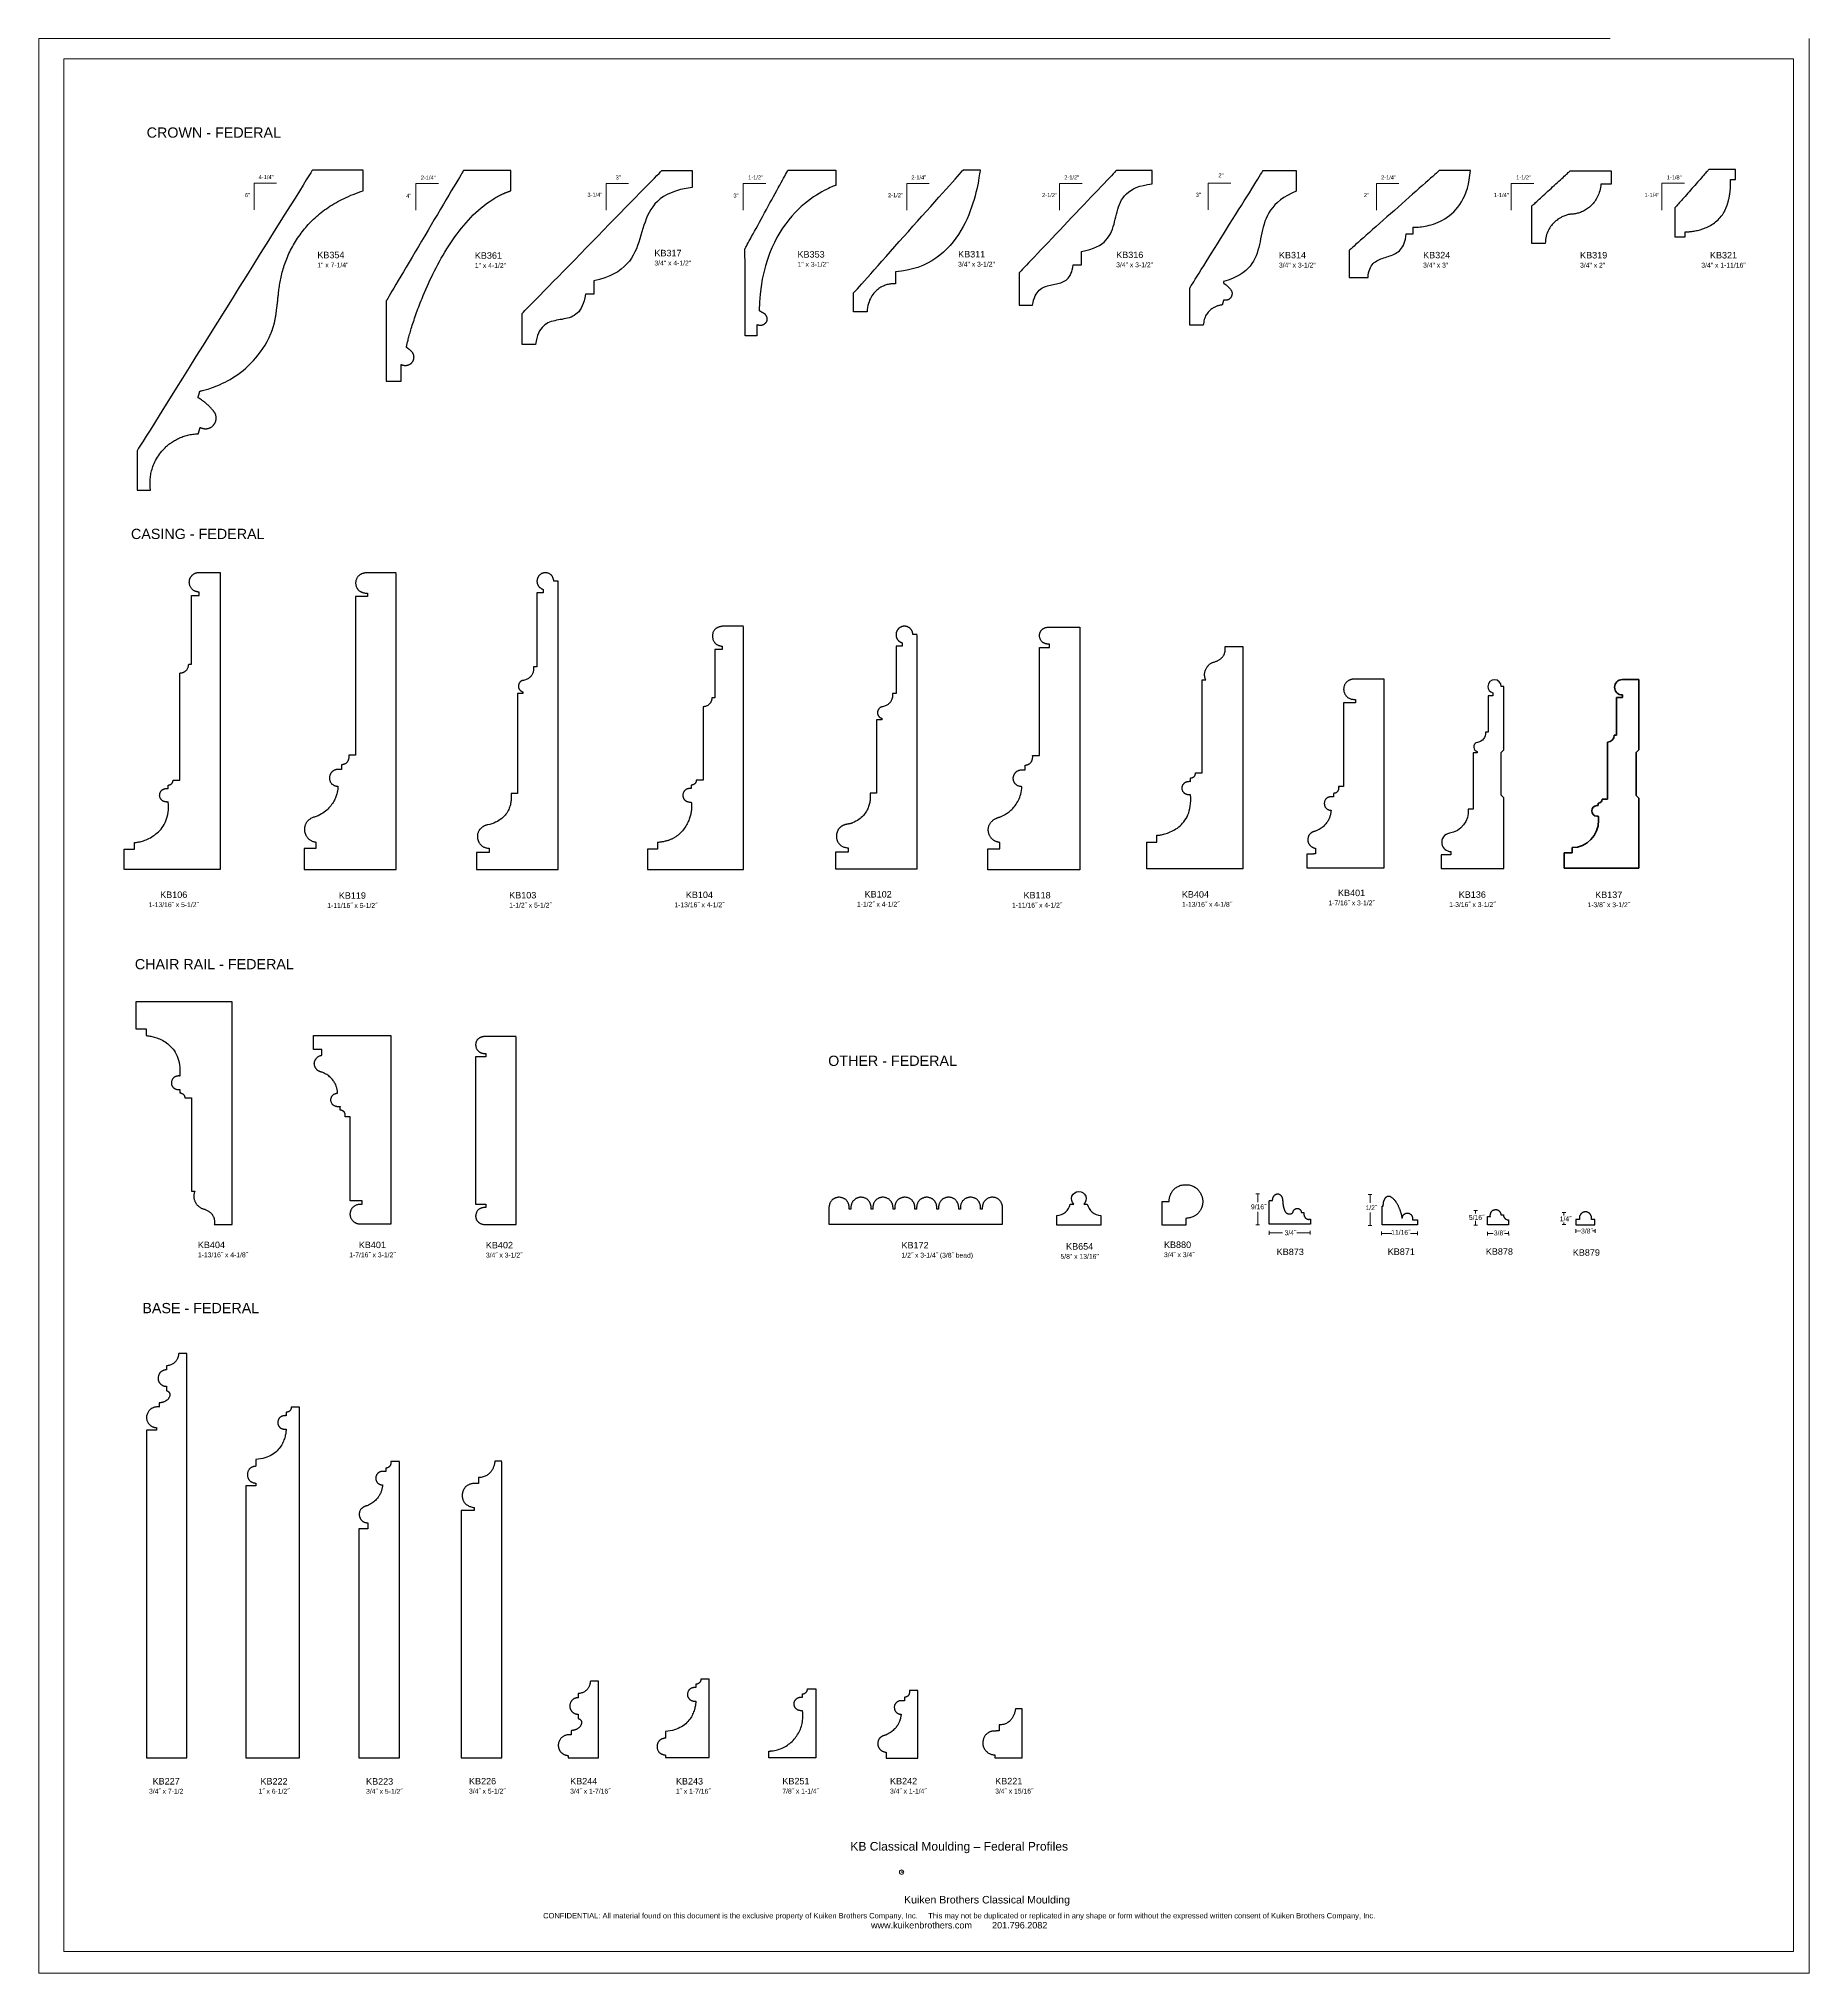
# Model space of a CAD drawing. Extents: x -7.6 to 25.2, y -14.8 to 21.1.
import ezdxf

# ---------------------------------------------------------------- set-up
doc = ezdxf.new("R2010")
doc.units = 0
doc.header["$MEASUREMENT"] = 0
doc.layers.add('DO NOT PLOT', color=2, linetype='Continuous', plot=False)
doc.layers.add('Layer 1', color=7, linetype='Continuous')
doc.layers.add('LAYER_1', color=7, linetype='Continuous')

# ---------------------------------------------------------------- blocks, each defined once
blk = doc.blocks.new('KB361')
at = {"flags": 128}
blk.add_lwpolyline([(1.428, 2.41), (1.425, 2.405), (1.415, 2.389), (1.4, 2.363), (1.379, 2.327), (1.353, 2.283), (1.322, 2.231), (1.287, 2.172), (1.247, 2.105), (1.204, 2.033), (1.158, 1.954), (1.109, 1.871), (1.057, 1.784), (1.003, 1.692), (0.947, 1.598), (0.889, 1.501), (0.831, 1.402), (0.772, 1.302), (0.712, 1.202), (0.652, 1.101), (0.593, 1.001), (0.535, 0.902), (0.477, 0.805), (0.421, 0.711), (0.367, 0.62), (0.315, 0.532), (0.266, 0.449), (0.22, 0.371), (0.177, 0.298), (0.137, 0.232), (0.102, 0.172), (0.071, 0.12), (0.045, 0.076), (0.024, 0.04), (0.009, 0.014), (-0.001, -0.002), (-0.004, -0.007), (-0.004, -0.01), (-0.004, -0.02), (-0.004, -0.036), (-0.004, -0.058), (-0.004, -0.085), (-0.004, -0.117), (-0.004, -0.154), (-0.004, -0.195), (-0.004, -0.239), (-0.004, -0.288), (-0.004, -0.339), (-0.004, -0.393), (-0.004, -0.449), (-0.004, -0.507), (-0.004, -0.566), (-0.004, -0.627), (-0.004, -0.689), (-0.004, -0.751), (-0.004, -0.813), (-0.004, -0.874), (-0.004, -0.935), (-0.004, -0.994), (-0.004, -1.053), (-0.004, -1.109), (-0.004, -1.163), (-0.004, -1.214), (-0.004, -1.262), (-0.004, -1.307), (-0.004, -1.347), (-0.004, -1.384), (-0.004, -1.416), (-0.004, -1.443), (-0.004, -1.465), (-0.004, -1.481), (-0.004, -1.491), (-0.004, -1.494), (-0.003, -1.494), (-0.002, -1.494), (0.001, -1.494), (0.006, -1.494), (0.011, -1.494), (0.017, -1.494), (0.024, -1.494), (0.031, -1.494), (0.04, -1.494), (0.049, -1.494), (0.059, -1.494), (0.069, -1.494), (0.079, -1.494), (0.09, -1.494), (0.101, -1.494), (0.113, -1.494), (0.125, -1.494), (0.136, -1.494), (0.148, -1.494), (0.16, -1.494), (0.171, -1.494), (0.182, -1.494), (0.193, -1.494), (0.204, -1.494), (0.214, -1.494), (0.224, -1.494), (0.233, -1.494), (0.241, -1.494), (0.249, -1.494), (0.256, -1.494), (0.262, -1.494), (0.267, -1.494), (0.271, -1.494), (0.274, -1.494), (0.276, -1.494), (0.277, -1.494), (0.277, -1.494), (0.277, -1.491), (0.277, -1.488), (0.277, -1.484), (0.277, -1.478), (0.277, -1.471), (0.277, -1.464), (0.277, -1.455), (0.277, -1.446), (0.277, -1.436), (0.277, -1.426), (0.277, -1.415), (0.277, -1.403), (0.277, -1.391), (0.277, -1.379), (0.277, -1.366), (0.277, -1.354), (0.277, -1.341), (0.277, -1.328), (0.277, -1.315), (0.277, -1.303), (0.277, -1.29), (0.277, -1.278), (0.277, -1.267), (0.277, -1.256), (0.277, -1.245), (0.277, -1.235), (0.277, -1.226), (0.277, -1.218), (0.277, -1.21), (0.277, -1.203), (0.277, -1.198), (0.277, -1.193), (0.277, -1.19), (0.277, -1.188), (0.277, -1.187), (0.281, -1.189), (0.284, -1.191), (0.288, -1.192), (0.292, -1.194), (0.297, -1.195), (0.301, -1.197), (0.306, -1.198), (0.311, -1.199), (0.316, -1.2), (0.322, -1.201), (0.327, -1.202), (0.333, -1.202), (0.339, -1.203), (0.344, -1.203), (0.35, -1.203), (0.356, -1.203), (0.362, -1.203), (0.369, -1.202), (0.375, -1.202), (0.381, -1.201), (0.387, -1.2), (0.393, -1.198), (0.4, -1.197), (0.406, -1.195), (0.412, -1.193), (0.418, -1.191), (0.424, -1.188), (0.43, -1.185), (0.436, -1.182), (0.442, -1.179), (0.447, -1.175), (0.453, -1.171), (0.458, -1.167), (0.464, -1.162), (0.469, -1.157), (0.474, -1.152), (0.476, -1.149), (0.478, -1.147), (0.481, -1.144), (0.483, -1.14), (0.486, -1.137), (0.488, -1.133), (0.491, -1.129), (0.493, -1.124), (0.496, -1.12), (0.498, -1.115), (0.5, -1.11), (0.502, -1.104), (0.504, -1.099), (0.505, -1.093), (0.507, -1.088), (0.508, -1.082), (0.51, -1.075), (0.51, -1.069), (0.511, -1.063), (0.511, -1.056), (0.512, -1.05), (0.511, -1.043), (0.511, -1.036), (0.51, -1.029), (0.509, -1.022), (0.507, -1.016), (0.505, -1.009), (0.503, -1.001), (0.5, -0.994), (0.497, -0.987), (0.493, -0.98), (0.489, -0.973), (0.484, -0.966), (0.479, -0.959), (0.473, -0.953), (0.467, -0.946), (0.465, -0.945), (0.464, -0.943), (0.462, -0.942), (0.461, -0.94), (0.459, -0.938), (0.457, -0.936), (0.454, -0.934), (0.452, -0.932), (0.449, -0.929), (0.446, -0.927), (0.444, -0.925), (0.441, -0.922), (0.438, -0.919), (0.434, -0.917), (0.431, -0.914), (0.428, -0.911), (0.425, -0.909), (0.421, -0.906), (0.418, -0.903), (0.415, -0.901), (0.411, -0.898), (0.408, -0.895), (0.405, -0.893), (0.401, -0.89), (0.398, -0.888), (0.395, -0.886), (0.392, -0.883), (0.389, -0.881), (0.386, -0.879), (0.384, -0.877), (0.381, -0.875), (0.378, -0.873), (0.376, -0.872), (0.374, -0.871), (0.372, -0.869), (0.37, -0.868), (0.371, -0.863), (0.372, -0.856), (0.374, -0.848), (0.376, -0.838), (0.378, -0.827), (0.381, -0.815), (0.384, -0.801), (0.388, -0.786), (0.391, -0.77), (0.396, -0.752), (0.401, -0.734), (0.406, -0.714), (0.411, -0.693), (0.417, -0.671), (0.424, -0.647), (0.431, -0.623), (0.438, -0.598), (0.446, -0.572), (0.454, -0.544), (0.462, -0.516), (0.471, -0.487), (0.481, -0.457), (0.491, -0.426), (0.501, -0.395), (0.512, -0.362), (0.523, -0.329), (0.535, -0.295), (0.547, -0.26), (0.559, -0.225), (0.573, -0.189), (0.586, -0.153), (0.6, -0.116), (0.615, -0.078), (0.629, -0.04), (0.645, -0.001), (0.661, 0.038), (0.683, 0.093), (0.707, 0.148), (0.731, 0.204), (0.756, 0.26), (0.782, 0.317), (0.808, 0.375), (0.836, 0.433), (0.864, 0.491), (0.893, 0.549), (0.923, 0.608), (0.954, 0.666), (0.986, 0.725), (1.018, 0.783), (1.052, 0.841), (1.086, 0.899), (1.121, 0.956), (1.157, 1.013), (1.194, 1.07), (1.232, 1.126), (1.271, 1.181), (1.31, 1.235), (1.351, 1.289), (1.392, 1.341), (1.434, 1.393), (1.478, 1.443), (1.522, 1.492), (1.567, 1.54), (1.612, 1.587), (1.659, 1.632), (1.707, 1.676), (1.755, 1.718), (1.805, 1.758), (1.855, 1.797), (1.907, 1.833), (1.959, 1.868), (2.012, 1.901), (2.02, 1.905), (2.028, 1.91), (2.036, 1.914), (2.044, 1.919), (2.052, 1.923), (2.06, 1.928), (2.068, 1.932), (2.076, 1.936), (2.084, 1.94), (2.092, 1.944), (2.1, 1.949), (2.108, 1.953), (2.116, 1.957), (2.125, 1.961), (2.133, 1.964), (2.141, 1.968), (2.149, 1.972), (2.158, 1.976), (2.166, 1.98), (2.174, 1.983), (2.183, 1.987), (2.191, 1.99), (2.199, 1.994), (2.208, 1.997), (2.216, 2.001), (2.224, 2.004), (2.233, 2.007), (2.241, 2.011), (2.25, 2.014), (2.258, 2.017), (2.267, 2.02), (2.275, 2.023), (2.284, 2.026), (2.292, 2.029), (2.301, 2.032), (2.309, 2.035), (2.309, 2.036), (2.309, 2.039), (2.309, 2.043), (2.309, 2.048), (2.309, 2.055), (2.309, 2.063), (2.309, 2.072), (2.309, 2.083), (2.309, 2.094), (2.309, 2.106), (2.309, 2.119), (2.309, 2.132), (2.309, 2.147), (2.309, 2.161), (2.309, 2.176), (2.309, 2.192), (2.309, 2.207), (2.309, 2.223), (2.309, 2.238), (2.309, 2.254), (2.309, 2.269), (2.309, 2.284), (2.309, 2.299), (2.309, 2.313), (2.309, 2.327), (2.309, 2.339), (2.309, 2.352), (2.309, 2.363), (2.309, 2.373), (2.309, 2.382), (2.309, 2.391), (2.309, 2.397), (2.309, 2.403), (2.309, 2.407), (2.309, 2.409), (2.309, 2.41), (2.307, 2.41), (2.302, 2.41), (2.292, 2.41), (2.279, 2.41), (2.263, 2.41), (2.244, 2.41), (2.222, 2.41), (2.198, 2.41), (2.172, 2.41), (2.143, 2.41), (2.113, 2.41), (2.081, 2.41), (2.048, 2.41), (2.013, 2.41), (1.978, 2.41), (1.942, 2.41), (1.906, 2.41), (1.869, 2.41), (1.832, 2.41), (1.796, 2.41), (1.76, 2.41), (1.725, 2.41), (1.69, 2.41), (1.657, 2.41), (1.625, 2.41), (1.595, 2.41), (1.566, 2.41), (1.54, 2.41), (1.515, 2.41), (1.494, 2.41), (1.475, 2.41), (1.459, 2.41), (1.446, 2.41), (1.436, 2.41), (1.43, 2.41)], dxfattribs=at)
blk = doc.blocks.new('KB354')
at = {"flags": 128}
blk.add_lwpolyline([(4.195, 5.206), (4.193, 5.206), (4.187, 5.206), (4.177, 5.206), (4.163, 5.206), (4.146, 5.206), (4.125, 5.206), (4.102, 5.206), (4.076, 5.206), (4.048, 5.206), (4.017, 5.206), (3.984, 5.206), (3.95, 5.206), (3.915, 5.206), (3.878, 5.206), (3.84, 5.206), (3.801, 5.206), (3.762, 5.206), (3.723, 5.206), (3.684, 5.206), (3.645, 5.206), (3.606, 5.206), (3.568, 5.206), (3.531, 5.206), (3.496, 5.206), (3.461, 5.206), (3.429, 5.206), (3.398, 5.206), (3.37, 5.206), (3.344, 5.206), (3.321, 5.206), (3.3, 5.206), (3.283, 5.206), (3.269, 5.206), (3.259, 5.206), (3.253, 5.206), (3.251, 5.206), (3.243, 5.194), (3.222, 5.159), (3.187, 5.103), (3.139, 5.027), (3.08, 4.933), (3.01, 4.821), (2.93, 4.692), (2.84, 4.549), (2.743, 4.393), (2.638, 4.225), (2.526, 4.046), (2.408, 3.857), (2.285, 3.661), (2.158, 3.458), (2.028, 3.249), (1.895, 3.037), (1.761, 2.821), (1.625, 2.605), (1.49, 2.388), (1.355, 2.173), (1.223, 1.961), (1.092, 1.752), (0.965, 1.549), (0.843, 1.353), (0.725, 1.164), (0.613, 0.985), (0.508, 0.817), (0.41, 0.66), (0.321, 0.518), (0.241, 0.389), (0.171, 0.277), (0.111, 0.182), (0.064, 0.106), (0.029, 0.05), (0.007, 0.016), (0, 0.004), (0, 0.002), (0, -0.003), (0, -0.01), (0, -0.021), (0, -0.034), (0, -0.05), (0, -0.068), (0, -0.088), (0, -0.11), (0, -0.134), (0, -0.159), (0, -0.185), (0, -0.213), (0, -0.241), (0, -0.271), (0, -0.3), (0, -0.331), (0, -0.361), (0, -0.391), (0, -0.422), (0, -0.452), (0, -0.481), (0, -0.509), (0, -0.537), (0, -0.563), (0, -0.588), (0, -0.612), (0, -0.634), (0, -0.654), (0, -0.672), (0, -0.688), (0, -0.701), (0, -0.712), (0, -0.72), (0, -0.725), (0, -0.726), (0, -0.726), (0.002, -0.726), (0.005, -0.726), (0.008, -0.726), (0.013, -0.726), (0.018, -0.726), (0.025, -0.726), (0.031, -0.726), (0.039, -0.726), (0.047, -0.726), (0.056, -0.726), (0.065, -0.726), (0.074, -0.726), (0.084, -0.726), (0.094, -0.726), (0.104, -0.726), (0.114, -0.726), (0.125, -0.726), (0.135, -0.726), (0.146, -0.726), (0.156, -0.726), (0.166, -0.726), (0.176, -0.726), (0.185, -0.726), (0.194, -0.726), (0.203, -0.726), (0.211, -0.726), (0.218, -0.726), (0.225, -0.726), (0.231, -0.726), (0.237, -0.726), (0.241, -0.726), (0.245, -0.726), (0.248, -0.726), (0.249, -0.726), (0.25, -0.726), (0.25, -0.725), (0.249, -0.723), (0.248, -0.718), (0.248, -0.712), (0.247, -0.705), (0.245, -0.696), (0.244, -0.685), (0.243, -0.674), (0.242, -0.66), (0.241, -0.646), (0.241, -0.63), (0.24, -0.613), (0.24, -0.595), (0.241, -0.576), (0.241, -0.556), (0.243, -0.535), (0.244, -0.513), (0.247, -0.49), (0.25, -0.467), (0.254, -0.442), (0.258, -0.418), (0.264, -0.392), (0.27, -0.366), (0.278, -0.339), (0.286, -0.312), (0.295, -0.285), (0.306, -0.257), (0.317, -0.229), (0.33, -0.201), (0.344, -0.173), (0.36, -0.144), (0.377, -0.116), (0.395, -0.087), (0.415, -0.059), (0.437, -0.031), (0.46, -0.003), (0.471, 0.011), (0.483, 0.024), (0.495, 0.037), (0.508, 0.049), (0.521, 0.062), (0.534, 0.075), (0.548, 0.088), (0.562, 0.1), (0.577, 0.113), (0.592, 0.125), (0.608, 0.137), (0.624, 0.148), (0.64, 0.16), (0.657, 0.171), (0.674, 0.182), (0.692, 0.193), (0.71, 0.204), (0.729, 0.214), (0.748, 0.224), (0.768, 0.233), (0.788, 0.242), (0.808, 0.251), (0.829, 0.259), (0.85, 0.267), (0.871, 0.274), (0.893, 0.281), (0.916, 0.288), (0.939, 0.294), (0.962, 0.299), (0.986, 0.304), (1.01, 0.308), (1.034, 0.312), (1.059, 0.315), (1.084, 0.318), (1.11, 0.319), (1.136, 0.321), (1.136, 0.321), (1.137, 0.322), (1.137, 0.323), (1.138, 0.325), (1.138, 0.327), (1.139, 0.329), (1.14, 0.332), (1.141, 0.335), (1.142, 0.339), (1.143, 0.343), (1.144, 0.347), (1.145, 0.351), (1.146, 0.356), (1.148, 0.36), (1.149, 0.365), (1.151, 0.37), (1.152, 0.375), (1.153, 0.379), (1.155, 0.384), (1.156, 0.389), (1.158, 0.394), (1.159, 0.399), (1.16, 0.403), (1.162, 0.408), (1.163, 0.412), (1.164, 0.416), (1.165, 0.42), (1.166, 0.423), (1.167, 0.427), (1.168, 0.43), (1.169, 0.432), (1.169, 0.434), (1.17, 0.436), (1.17, 0.437), (1.17, 0.438), (1.17, 0.438), (1.171, 0.438), (1.172, 0.438), (1.173, 0.437), (1.175, 0.436), (1.178, 0.435), (1.181, 0.433), (1.184, 0.432), (1.188, 0.43), (1.193, 0.428), (1.197, 0.426), (1.203, 0.424), (1.208, 0.423), (1.214, 0.421), (1.221, 0.419), (1.228, 0.417), (1.235, 0.416), (1.242, 0.415), (1.25, 0.414), (1.258, 0.413), (1.266, 0.413), (1.274, 0.413), (1.283, 0.413), (1.291, 0.414), (1.3, 0.415), (1.309, 0.416), (1.318, 0.418), (1.328, 0.421), (1.337, 0.424), (1.346, 0.428), (1.356, 0.432), (1.365, 0.437), (1.375, 0.443), (1.384, 0.45), (1.394, 0.457), (1.403, 0.465), (1.412, 0.474), (1.413, 0.475), (1.414, 0.476), (1.414, 0.476), (1.415, 0.477), (1.416, 0.478), (1.416, 0.479), (1.417, 0.479), (1.418, 0.48), (1.418, 0.481), (1.419, 0.482), (1.42, 0.483), (1.421, 0.484), (1.421, 0.485), (1.422, 0.485), (1.423, 0.486), (1.423, 0.487), (1.424, 0.488), (1.425, 0.489), (1.425, 0.49), (1.426, 0.491), (1.427, 0.492), (1.427, 0.493), (1.428, 0.494), (1.429, 0.495), (1.429, 0.495), (1.43, 0.496), (1.431, 0.497), (1.431, 0.498), (1.432, 0.499), (1.433, 0.5), (1.433, 0.501), (1.434, 0.502), (1.435, 0.503), (1.435, 0.504), (1.436, 0.505), (1.437, 0.506), (1.439, 0.509), (1.441, 0.513), (1.443, 0.517), (1.446, 0.521), (1.448, 0.525), (1.45, 0.529), (1.452, 0.534), (1.454, 0.539), (1.455, 0.544), (1.457, 0.549), (1.459, 0.555), (1.46, 0.56), (1.462, 0.566), (1.463, 0.572), (1.464, 0.578), (1.465, 0.584), (1.466, 0.59), (1.466, 0.596), (1.467, 0.603), (1.467, 0.609), (1.467, 0.616), (1.467, 0.622), (1.466, 0.629), (1.465, 0.636), (1.465, 0.643), (1.463, 0.65), (1.462, 0.657), (1.46, 0.664), (1.458, 0.671), (1.456, 0.678), (1.453, 0.685), (1.45, 0.692), (1.447, 0.699), (1.443, 0.706), (1.439, 0.713), (1.435, 0.719), (1.435, 0.72), (1.434, 0.721), (1.433, 0.723), (1.431, 0.725), (1.429, 0.728), (1.426, 0.731), (1.423, 0.735), (1.419, 0.74), (1.415, 0.745), (1.41, 0.751), (1.405, 0.757), (1.4, 0.763), (1.394, 0.77), (1.387, 0.778), (1.38, 0.785), (1.373, 0.793), (1.365, 0.802), (1.356, 0.81), (1.348, 0.819), (1.338, 0.829), (1.329, 0.838), (1.318, 0.848), (1.308, 0.857), (1.297, 0.867), (1.285, 0.877), (1.273, 0.888), (1.261, 0.898), (1.248, 0.908), (1.235, 0.919), (1.221, 0.929), (1.207, 0.939), (1.193, 0.95), (1.178, 0.96), (1.162, 0.97), (1.147, 0.98), (1.13, 0.99), (1.13, 0.99), (1.131, 0.991), (1.131, 0.992), (1.132, 0.994), (1.132, 0.996), (1.133, 0.999), (1.134, 1.002), (1.135, 1.005), (1.136, 1.009), (1.137, 1.013), (1.138, 1.017), (1.14, 1.021), (1.141, 1.026), (1.142, 1.03), (1.144, 1.035), (1.145, 1.04), (1.147, 1.045), (1.148, 1.05), (1.15, 1.055), (1.151, 1.06), (1.152, 1.065), (1.154, 1.07), (1.155, 1.074), (1.157, 1.079), (1.158, 1.083), (1.159, 1.087), (1.16, 1.091), (1.161, 1.095), (1.162, 1.098), (1.163, 1.101), (1.164, 1.104), (1.164, 1.106), (1.165, 1.108), (1.165, 1.109), (1.166, 1.11), (1.166, 1.11), (1.168, 1.11), (1.174, 1.111), (1.184, 1.114), (1.198, 1.117), (1.215, 1.121), (1.236, 1.126), (1.26, 1.132), (1.287, 1.14), (1.316, 1.149), (1.348, 1.159), (1.383, 1.171), (1.42, 1.185), (1.459, 1.2), (1.499, 1.217), (1.542, 1.235), (1.586, 1.256), (1.631, 1.278), (1.677, 1.303), (1.724, 1.329), (1.772, 1.358), (1.82, 1.389), (1.869, 1.422), (1.917, 1.458), (1.966, 1.496), (2.015, 1.537), (2.063, 1.581), (2.111, 1.627), (2.157, 1.676), (2.203, 1.728), (2.248, 1.783), (2.291, 1.84), (2.333, 1.901), (2.373, 1.965), (2.411, 2.033), (2.447, 2.103), (2.481, 2.178), (2.483, 2.181), (2.484, 2.185), (2.486, 2.189), (2.488, 2.193), (2.489, 2.198), (2.491, 2.203), (2.493, 2.208), (2.495, 2.213), (2.498, 2.219), (2.5, 2.224), (2.502, 2.23), (2.504, 2.237), (2.507, 2.243), (2.509, 2.249), (2.511, 2.256), (2.514, 2.263), (2.516, 2.27), (2.518, 2.277), (2.521, 2.285), (2.523, 2.292), (2.526, 2.3), (2.528, 2.308), (2.53, 2.315), (2.533, 2.323), (2.535, 2.332), (2.537, 2.34), (2.54, 2.348), (2.542, 2.356), (2.544, 2.365), (2.546, 2.373), (2.548, 2.382), (2.55, 2.391), (2.552, 2.399), (2.554, 2.408), (2.556, 2.417), (2.558, 2.426), (2.559, 2.433), (2.561, 2.441), (2.562, 2.449), (2.564, 2.458), (2.566, 2.467), (2.567, 2.476), (2.569, 2.486), (2.571, 2.496), (2.572, 2.506), (2.574, 2.517), (2.576, 2.528), (2.577, 2.539), (2.579, 2.551), (2.581, 2.563), (2.582, 2.576), (2.584, 2.589), (2.586, 2.602), (2.587, 2.615), (2.589, 2.629), (2.591, 2.643), (2.593, 2.658), (2.595, 2.673), (2.596, 2.688), (2.598, 2.704), (2.6, 2.719), (2.602, 2.735), (2.604, 2.752), (2.606, 2.769), (2.608, 2.786), (2.61, 2.803), (2.611, 2.821), (2.613, 2.839), (2.616, 2.857), (2.618, 2.876), (2.62, 2.895), (2.622, 2.914), (2.625, 2.941), (2.628, 2.968), (2.632, 2.995), (2.636, 3.023), (2.64, 3.051), (2.644, 3.079), (2.649, 3.108), (2.654, 3.137), (2.66, 3.166), (2.666, 3.195), (2.672, 3.225), (2.679, 3.255), (2.687, 3.285), (2.694, 3.316), (2.703, 3.347), (2.711, 3.377), (2.721, 3.408), (2.731, 3.44), (2.741, 3.471), (2.752, 3.502), (2.764, 3.534), (2.776, 3.566), (2.789, 3.597), (2.803, 3.629), (2.817, 3.661), (2.832, 3.693), (2.847, 3.725), (2.864, 3.757), (2.881, 3.789), (2.899, 3.821), (2.917, 3.853), (2.937, 3.885), (2.957, 3.917), (2.978, 3.949), (3, 3.98), (3.023, 4.012), (3.042, 4.039), (3.063, 4.066), (3.084, 4.093), (3.105, 4.119), (3.127, 4.146), (3.15, 4.172), (3.174, 4.198), (3.198, 4.224), (3.223, 4.25), (3.248, 4.276), (3.274, 4.301), (3.301, 4.326), (3.329, 4.351), (3.357, 4.375), (3.386, 4.399), (3.416, 4.423), (3.447, 4.447), (3.479, 4.47), (3.511, 4.494), (3.544, 4.516), (3.578, 4.539), (3.613, 4.561), (3.648, 4.582), (3.685, 4.604), (3.722, 4.625), (3.761, 4.645), (3.8, 4.665), (3.84, 4.685), (3.881, 4.704), (3.923, 4.723), (3.966, 4.742), (4.01, 4.76), (4.055, 4.777), (4.1, 4.794), (4.147, 4.811), (4.195, 4.827), (4.195, 4.828), (4.195, 4.83), (4.195, 4.834), (4.195, 4.84), (4.195, 4.847), (4.195, 4.855), (4.195, 4.864), (4.195, 4.875), (4.195, 4.886), (4.195, 4.898), (4.195, 4.911), (4.195, 4.925), (4.195, 4.939), (4.195, 4.954), (4.195, 4.969), (4.195, 4.985), (4.195, 5.001), (4.195, 5.016), (4.195, 5.032), (4.195, 5.048), (4.195, 5.063), (4.195, 5.078), (4.195, 5.093), (4.195, 5.108), (4.195, 5.121), (4.195, 5.134), (4.195, 5.147), (4.195, 5.158), (4.195, 5.168), (4.195, 5.178), (4.195, 5.186), (4.195, 5.193), (4.195, 5.198), (4.195, 5.202), (4.195, 5.205)], dxfattribs=at)
blk = doc.blocks.new('KB353')
at = {"flags": 128}
blk.add_lwpolyline([(0, -0.105), (0, -0.07), (0, -0.041), (0, -0.017), (0, 0), (0, 0.011), (0, 0.014), (0.002, 0.018), (0.007, 0.027), (0.016, 0.043), (0.027, 0.064), (0.042, 0.091), (0.059, 0.122), (0.078, 0.158), (0.1, 0.198), (0.124, 0.241), (0.15, 0.288), (0.177, 0.338), (0.206, 0.391), (0.236, 0.446), (0.267, 0.503), (0.299, 0.561), (0.332, 0.62), (0.365, 0.68), (0.398, 0.741), (0.431, 0.801), (0.464, 0.862), (0.496, 0.921), (0.528, 0.979), (0.559, 1.036), (0.589, 1.091), (0.618, 1.143), (0.646, 1.193), (0.671, 1.24), (0.695, 1.284), (0.717, 1.324), (0.737, 1.36), (0.754, 1.391), (0.768, 1.418), (0.78, 1.439), (0.788, 1.455), (0.794, 1.464), (0.796, 1.468), (0.798, 1.468), (0.804, 1.468), (0.813, 1.468), (0.826, 1.468), (0.842, 1.468), (0.862, 1.468), (0.884, 1.468), (0.908, 1.468), (0.935, 1.468), (0.964, 1.468), (0.994, 1.468), (1.027, 1.468), (1.06, 1.468), (1.095, 1.468), (1.131, 1.468), (1.167, 1.469), (1.204, 1.469), (1.241, 1.469), (1.279, 1.469), (1.316, 1.469), (1.352, 1.469), (1.388, 1.469), (1.423, 1.469), (1.456, 1.469), (1.488, 1.469), (1.519, 1.469), (1.548, 1.47), (1.575, 1.47), (1.599, 1.47), (1.621, 1.47), (1.641, 1.47), (1.657, 1.47), (1.67, 1.47), (1.679, 1.47), (1.687, 1.47), (1.687, 1.469), (1.687, 1.467), (1.687, 1.464), (1.687, 1.46), (1.687, 1.455), (1.687, 1.449), (1.687, 1.442), (1.687, 1.434), (1.687, 1.426), (1.687, 1.417), (1.687, 1.407), (1.687, 1.397), (1.687, 1.386), (1.687, 1.375), (1.687, 1.364), (1.687, 1.353), (1.687, 1.341), (1.687, 1.329), (1.687, 1.318), (1.687, 1.306), (1.686, 1.294), (1.686, 1.283), (1.686, 1.272), (1.686, 1.261), (1.686, 1.251), (1.686, 1.242), (1.686, 1.233), (1.686, 1.224), (1.686, 1.216), (1.686, 1.209), (1.686, 1.203), (1.686, 1.198), (1.686, 1.194), (1.686, 1.191), (1.686, 1.189), (1.686, 1.189), (1.683, 1.188), (1.673, 1.184), (1.658, 1.179), (1.638, 1.171), (1.613, 1.161), (1.583, 1.148), (1.548, 1.133), (1.51, 1.114), (1.468, 1.093), (1.423, 1.068), (1.374, 1.04), (1.324, 1.009), (1.271, 0.974), (1.216, 0.935), (1.16, 0.892), (1.102, 0.846), (1.044, 0.795), (0.986, 0.74), (0.927, 0.68), (0.869, 0.617), (0.811, 0.548), (0.755, 0.474), (0.699, 0.396), (0.646, 0.313), (0.594, 0.224), (0.545, 0.13), (0.499, 0.03), (0.456, -0.075), (0.416, -0.186), (0.38, -0.303), (0.348, -0.425), (0.321, -0.554), (0.299, -0.69), (0.282, -0.831), (0.271, -0.98), (0.266, -1.135), (0.27, -1.137), (0.274, -1.139), (0.277, -1.141), (0.281, -1.143), (0.285, -1.145), (0.288, -1.147), (0.292, -1.149), (0.295, -1.151), (0.298, -1.152), (0.301, -1.154), (0.304, -1.156), (0.307, -1.157), (0.31, -1.159), (0.313, -1.16), (0.315, -1.162), (0.318, -1.163), (0.321, -1.165), (0.323, -1.166), (0.325, -1.168), (0.328, -1.169), (0.33, -1.17), (0.332, -1.172), (0.335, -1.173), (0.337, -1.174), (0.339, -1.176), (0.341, -1.177), (0.343, -1.178), (0.345, -1.18), (0.347, -1.181), (0.349, -1.182), (0.351, -1.183), (0.353, -1.185), (0.355, -1.186), (0.357, -1.187), (0.358, -1.189), (0.36, -1.19), (0.366, -1.196), (0.372, -1.203), (0.377, -1.209), (0.382, -1.215), (0.386, -1.221), (0.389, -1.227), (0.393, -1.233), (0.396, -1.239), (0.398, -1.244), (0.401, -1.25), (0.403, -1.255), (0.404, -1.261), (0.406, -1.266), (0.407, -1.271), (0.407, -1.276), (0.408, -1.28), (0.408, -1.285), (0.408, -1.289), (0.408, -1.294), (0.408, -1.298), (0.408, -1.302), (0.407, -1.306), (0.407, -1.31), (0.406, -1.313), (0.405, -1.316), (0.404, -1.32), (0.403, -1.323), (0.402, -1.326), (0.401, -1.328), (0.4, -1.331), (0.4, -1.333), (0.399, -1.335), (0.398, -1.337), (0.397, -1.339), (0.397, -1.341), (0.396, -1.342), (0.396, -1.343), (0.395, -1.345), (0.394, -1.346), (0.393, -1.349), (0.391, -1.351), (0.39, -1.354), (0.388, -1.356), (0.385, -1.359), (0.383, -1.362), (0.38, -1.366), (0.377, -1.369), (0.374, -1.372), (0.371, -1.376), (0.367, -1.379), (0.363, -1.382), (0.359, -1.386), (0.355, -1.389), (0.35, -1.392), (0.345, -1.395), (0.34, -1.398), (0.334, -1.4), (0.328, -1.403), (0.322, -1.405), (0.316, -1.406), (0.309, -1.408), (0.302, -1.409), (0.295, -1.41), (0.288, -1.41), (0.28, -1.41), (0.272, -1.409), (0.264, -1.408), (0.256, -1.406), (0.247, -1.404), (0.238, -1.402), (0.228, -1.398), (0.219, -1.394), (0.219, -1.395), (0.219, -1.396), (0.219, -1.398), (0.219, -1.401), (0.219, -1.405), (0.219, -1.409), (0.219, -1.414), (0.219, -1.42), (0.219, -1.426), (0.219, -1.433), (0.219, -1.44), (0.219, -1.447), (0.219, -1.455), (0.219, -1.463), (0.219, -1.471), (0.219, -1.48), (0.219, -1.488), (0.219, -1.496), (0.219, -1.505), (0.219, -1.513), (0.219, -1.522), (0.219, -1.53), (0.219, -1.538), (0.219, -1.546), (0.219, -1.553), (0.219, -1.56), (0.219, -1.567), (0.219, -1.573), (0.219, -1.579), (0.219, -1.584), (0.219, -1.588), (0.219, -1.592), (0.219, -1.595), (0.219, -1.597), (0.219, -1.598), (0.219, -1.599), (0.218, -1.599), (0.217, -1.599), (0.215, -1.599), (0.211, -1.599), (0.208, -1.599), (0.203, -1.599), (0.198, -1.599), (0.192, -1.599), (0.185, -1.599), (0.178, -1.599), (0.171, -1.599), (0.163, -1.599), (0.155, -1.599), (0.147, -1.599), (0.138, -1.599), (0.13, -1.599), (0.121, -1.599), (0.112, -1.599), (0.103, -1.599), (0.094, -1.599), (0.086, -1.6), (0.077, -1.6), (0.069, -1.6), (0.061, -1.6), (0.053, -1.6), (0.046, -1.6), (0.039, -1.6), (0.032, -1.6), (0.026, -1.6), (0.021, -1.6), (0.017, -1.6), (0.013, -1.6), (0.01, -1.6), (0.007, -1.6), (0.006, -1.6), (0.005, -1.6), (0.005, -1.596), (0.005, -1.585), (0.005, -1.568), (0.005, -1.545), (0.005, -1.515), (0.005, -1.48), (0.005, -1.441), (0.005, -1.396), (0.005, -1.348), (0.004, -1.295), (0.004, -1.24), (0.004, -1.181), (0.004, -1.12), (0.004, -1.057), (0.003, -0.993), (0.003, -0.927), (0.003, -0.86), (0.003, -0.793), (0.002, -0.726), (0.002, -0.659), (0.002, -0.593), (0.002, -0.528), (0.002, -0.465), (0.001, -0.404), (0.001, -0.346), (0.001, -0.29), (0.001, -0.238), (0.001, -0.189), (0, -0.145)], close=True, dxfattribs=at)
blk = doc.blocks.new('KB311')
at = {"flags": 128}
blk.add_lwpolyline([(1.102, 1.236), (1.186, 1.33), (1.269, 1.423), (1.351, 1.515), (1.43, 1.604), (1.507, 1.69), (1.581, 1.773), (1.651, 1.851), (1.716, 1.925), (1.778, 1.994), (1.833, 2.056), (1.884, 2.112), (1.928, 2.162), (1.965, 2.203), (1.994, 2.237), (2.016, 2.261), (2.03, 2.276), (2.034, 2.281), (2.035, 2.281), (2.037, 2.281), (2.04, 2.281), (2.045, 2.281), (2.051, 2.281), (2.058, 2.281), (2.065, 2.281), (2.074, 2.281), (2.083, 2.281), (2.093, 2.281), (2.104, 2.281), (2.115, 2.281), (2.127, 2.281), (2.139, 2.281), (2.152, 2.281), (2.165, 2.281), (2.178, 2.281), (2.191, 2.281), (2.204, 2.281), (2.217, 2.281), (2.229, 2.281), (2.242, 2.281), (2.254, 2.281), (2.266, 2.281), (2.277, 2.281), (2.288, 2.281), (2.298, 2.281), (2.308, 2.281), (2.316, 2.281), (2.324, 2.281), (2.331, 2.281), (2.336, 2.281), (2.341, 2.281), (2.344, 2.281), (2.346, 2.281), (2.347, 2.281), (2.345, 2.263), (2.341, 2.239), (2.337, 2.209), (2.332, 2.173), (2.325, 2.132), (2.317, 2.086), (2.308, 2.035), (2.297, 1.981), (2.284, 1.923), (2.27, 1.862), (2.253, 1.798), (2.235, 1.731), (2.214, 1.663), (2.19, 1.592), (2.164, 1.521), (2.136, 1.448), (2.104, 1.375), (2.069, 1.302), (2.032, 1.229), (1.991, 1.156), (1.946, 1.085), (1.898, 1.014), (1.847, 0.946), (1.791, 0.88), (1.732, 0.816), (1.668, 0.755), (1.6, 0.698), (1.528, 0.644), (1.451, 0.595), (1.37, 0.549), (1.284, 0.509), (1.192, 0.474), (1.096, 0.444), (0.995, 0.421), (0.888, 0.403), (0.775, 0.393), (0.775, 0.393), (0.775, 0.391), (0.775, 0.389), (0.775, 0.385), (0.775, 0.381), (0.775, 0.376), (0.775, 0.371), (0.775, 0.365), (0.775, 0.358), (0.775, 0.35), (0.775, 0.343), (0.775, 0.334), (0.775, 0.326), (0.775, 0.317), (0.775, 0.308), (0.775, 0.299), (0.775, 0.289), (0.775, 0.28), (0.775, 0.27), (0.775, 0.261), (0.775, 0.252), (0.775, 0.243), (0.775, 0.234), (0.775, 0.225), (0.775, 0.217), (0.775, 0.209), (0.775, 0.202), (0.775, 0.195), (0.775, 0.189), (0.775, 0.183), (0.775, 0.178), (0.775, 0.174), (0.775, 0.171), (0.775, 0.168), (0.775, 0.167), (0.775, 0.166), (0.77, 0.168), (0.764, 0.169), (0.756, 0.17), (0.746, 0.17), (0.735, 0.17), (0.722, 0.169), (0.709, 0.168), (0.694, 0.167), (0.678, 0.164), (0.662, 0.161), (0.644, 0.158), (0.626, 0.153), (0.607, 0.148), (0.588, 0.141), (0.569, 0.134), (0.549, 0.125), (0.529, 0.116), (0.508, 0.105), (0.488, 0.093), (0.468, 0.08), (0.449, 0.065), (0.429, 0.049), (0.41, 0.032), (0.392, 0.013), (0.374, -0.007), (0.357, -0.029), (0.341, -0.053), (0.326, -0.078), (0.311, -0.106), (0.298, -0.135), (0.287, -0.166), (0.276, -0.199), (0.267, -0.233), (0.26, -0.27), (0.254, -0.31), (0.25, -0.351), (0.249, -0.351), (0.248, -0.351), (0.245, -0.351), (0.241, -0.351), (0.237, -0.351), (0.231, -0.351), (0.225, -0.351), (0.218, -0.351), (0.211, -0.351), (0.203, -0.351), (0.194, -0.351), (0.185, -0.351), (0.176, -0.351), (0.166, -0.351), (0.156, -0.351), (0.146, -0.351), (0.135, -0.351), (0.125, -0.351), (0.115, -0.351), (0.104, -0.351), (0.094, -0.351), (0.084, -0.351), (0.074, -0.351), (0.065, -0.351), (0.056, -0.351), (0.047, -0.351), (0.039, -0.351), (0.032, -0.351), (0.025, -0.351), (0.019, -0.351), (0.013, -0.351), (0.009, -0.351), (0.005, -0.351), (0.002, -0.351), (0.001, -0.351), (0, -0.351), (0, -0.35), (0, -0.348), (0, -0.344), (0, -0.339), (0, -0.332), (0, -0.325), (0, -0.316), (0, -0.307), (0, -0.296), (0, -0.285), (0, -0.273), (0, -0.26), (0, -0.247), (0, -0.233), (0, -0.219), (0, -0.205), (0, -0.19), (0, -0.175), (0, -0.161), (0, -0.146), (0, -0.132), (0, -0.118), (0, -0.104), (0, -0.091), (0, -0.078), (0, -0.066), (0, -0.055), (0, -0.044), (0, -0.035), (0, -0.026), (0, -0.018), (0, -0.012), (0, -0.007), (0, -0.003), (0, -0.001), (0, 0), (0.005, 0.005), (0.018, 0.02), (0.04, 0.045), (0.07, 0.078), (0.107, 0.12), (0.151, 0.169), (0.201, 0.225), (0.257, 0.288), (0.318, 0.356), (0.384, 0.43), (0.454, 0.509), (0.527, 0.591), (0.604, 0.678), (0.684, 0.767), (0.765, 0.858), (0.848, 0.951), (0.932, 1.046), (1.017, 1.141)], close=True, dxfattribs=at)
blk = doc.blocks.new('KB317')
at = {"flags": 128}
blk.add_lwpolyline([(3.153, 2.335), (3.04, 2.318), (2.938, 2.296), (2.846, 2.269), (2.763, 2.238), (2.688, 2.203), (2.622, 2.165), (2.562, 2.123), (2.51, 2.078), (2.463, 2.03), (2.422, 1.979), (2.386, 1.926), (2.354, 1.871), (2.326, 1.814), (2.301, 1.755), (2.279, 1.695), (2.258, 1.634), (2.239, 1.572), (2.221, 1.51), (2.202, 1.448), (2.183, 1.385), (2.164, 1.323), (2.142, 1.261), (2.118, 1.2), (2.091, 1.14), (2.061, 1.082), (2.027, 1.025), (1.988, 0.97), (1.944, 0.917), (1.894, 0.867), (1.837, 0.819), (1.774, 0.774), (1.702, 0.733), (1.623, 0.695), (1.534, 0.66), (1.436, 0.63), (1.329, 0.603), (1.328, 0.599), (1.328, 0.594), (1.328, 0.588), (1.328, 0.582), (1.328, 0.575), (1.328, 0.568), (1.328, 0.56), (1.328, 0.552), (1.328, 0.544), (1.328, 0.535), (1.328, 0.526), (1.328, 0.517), (1.328, 0.508), (1.328, 0.498), (1.328, 0.489), (1.328, 0.479), (1.328, 0.47), (1.328, 0.46), (1.328, 0.451), (1.328, 0.442), (1.328, 0.433), (1.328, 0.424), (1.328, 0.416), (1.328, 0.408), (1.328, 0.4), (1.328, 0.393), (1.328, 0.386), (1.328, 0.38), (1.328, 0.374), (1.328, 0.369), (1.328, 0.365), (1.328, 0.361), (1.328, 0.358), (1.328, 0.356), (1.328, 0.355), (1.328, 0.354), (1.328, 0.354), (1.327, 0.354), (1.325, 0.354), (1.323, 0.354), (1.32, 0.354), (1.317, 0.354), (1.313, 0.354), (1.309, 0.354), (1.304, 0.354), (1.299, 0.354), (1.293, 0.354), (1.288, 0.354), (1.282, 0.354), (1.276, 0.354), (1.27, 0.354), (1.263, 0.354), (1.257, 0.354), (1.25, 0.354), (1.244, 0.354), (1.237, 0.354), (1.231, 0.354), (1.225, 0.354), (1.219, 0.354), (1.213, 0.354), (1.207, 0.354), (1.202, 0.354), (1.197, 0.354), (1.192, 0.354), (1.188, 0.354), (1.184, 0.354), (1.18, 0.354), (1.178, 0.354), (1.175, 0.354), (1.174, 0.354), (1.173, 0.354), (1.172, 0.354), (1.162, 0.291), (1.148, 0.234), (1.133, 0.183), (1.114, 0.138), (1.094, 0.098), (1.072, 0.063), (1.048, 0.032), (1.022, 0.006), (0.995, -0.017), (0.966, -0.037), (0.937, -0.053), (0.906, -0.067), (0.874, -0.079), (0.841, -0.088), (0.808, -0.096), (0.775, -0.103), (0.741, -0.11), (0.707, -0.116), (0.673, -0.121), (0.639, -0.128), (0.605, -0.135), (0.573, -0.143), (0.54, -0.152), (0.509, -0.163), (0.478, -0.177), (0.449, -0.193), (0.421, -0.212), (0.394, -0.234), (0.369, -0.26), (0.345, -0.29), (0.324, -0.325), (0.304, -0.364), (0.287, -0.409), (0.272, -0.459), (0.26, -0.515), (0.25, -0.577), (0.249, -0.577), (0.248, -0.577), (0.245, -0.577), (0.241, -0.577), (0.237, -0.577), (0.231, -0.577), (0.225, -0.577), (0.218, -0.577), (0.211, -0.577), (0.203, -0.577), (0.194, -0.577), (0.185, -0.577), (0.176, -0.577), (0.166, -0.577), (0.156, -0.577), (0.146, -0.577), (0.135, -0.577), (0.125, -0.577), (0.115, -0.577), (0.104, -0.577), (0.094, -0.577), (0.084, -0.577), (0.074, -0.577), (0.065, -0.577), (0.056, -0.577), (0.047, -0.577), (0.039, -0.577), (0.032, -0.577), (0.025, -0.577), (0.019, -0.577), (0.013, -0.577), (0.009, -0.577), (0.005, -0.577), (0.002, -0.577), (0.001, -0.577), (0, -0.577), (0, -0.575), (0, -0.572), (0, -0.565), (0, -0.557), (0, -0.546), (0, -0.534), (0, -0.52), (0, -0.504), (0, -0.487), (0, -0.468), (0, -0.448), (0, -0.427), (0, -0.405), (0, -0.383), (0, -0.36), (0, -0.336), (0, -0.312), (0, -0.288), (0, -0.264), (0, -0.241), (0, -0.217), (0, -0.194), (0, -0.171), (0, -0.15), (0, -0.129), (0, -0.109), (0, -0.09), (0, -0.073), (0, -0.057), (0, -0.043), (0, -0.03), (0, -0.02), (0, -0.011), (0, -0.005), (0, -0.001), (0, 0), (0.006, 0.006), (0.023, 0.024), (0.051, 0.052), (0.089, 0.091), (0.136, 0.139), (0.192, 0.196), (0.256, 0.261), (0.327, 0.334), (0.404, 0.414), (0.488, 0.499), (0.577, 0.591), (0.671, 0.686), (0.769, 0.786), (0.87, 0.89), (0.974, 0.996), (1.08, 1.104), (1.187, 1.214), (1.294, 1.324), (1.402, 1.434), (1.509, 1.544), (1.615, 1.652), (1.719, 1.758), (1.82, 1.861), (1.918, 1.961), (2.011, 2.057), (2.1, 2.148), (2.184, 2.234), (2.262, 2.314), (2.333, 2.386), (2.397, 2.452), (2.453, 2.509), (2.5, 2.557), (2.538, 2.596), (2.566, 2.624), (2.583, 2.642), (2.589, 2.648), (2.59, 2.648), (2.594, 2.648), (2.6, 2.648), (2.608, 2.648), (2.618, 2.648), (2.631, 2.648), (2.644, 2.648), (2.66, 2.648), (2.677, 2.648), (2.695, 2.648), (2.715, 2.648), (2.735, 2.648), (2.756, 2.648), (2.778, 2.648), (2.801, 2.648), (2.824, 2.648), (2.847, 2.648), (2.871, 2.648), (2.894, 2.648), (2.918, 2.648), (2.941, 2.648), (2.963, 2.648), (2.985, 2.648), (3.006, 2.648), (3.027, 2.648), (3.046, 2.648), (3.065, 2.648), (3.082, 2.648), (3.097, 2.648), (3.111, 2.648), (3.123, 2.648), (3.133, 2.648), (3.142, 2.648), (3.148, 2.648), (3.151, 2.648), (3.153, 2.648), (3.153, 2.647), (3.153, 2.645), (3.153, 2.642), (3.153, 2.637), (3.153, 2.631), (3.153, 2.625), (3.153, 2.617), (3.153, 2.608), (3.153, 2.599), (3.153, 2.589), (3.153, 2.578), (3.153, 2.567), (3.153, 2.555), (3.153, 2.543), (3.153, 2.53), (3.153, 2.517), (3.153, 2.504), (3.153, 2.491), (3.153, 2.478), (3.153, 2.466), (3.153, 2.453), (3.153, 2.44), (3.153, 2.428), (3.153, 2.416), (3.153, 2.405), (3.153, 2.394), (3.153, 2.384), (3.153, 2.375), (3.153, 2.366), (3.153, 2.358), (3.153, 2.352), (3.153, 2.346), (3.153, 2.341), (3.153, 2.338), (3.153, 2.336)], dxfattribs=at)
blk = doc.blocks.new('KB316')
at = {"flags": 128}
blk.add_lwpolyline([(2.464, 1.903), (2.462, 1.903), (2.458, 1.903), (2.451, 1.903), (2.441, 1.903), (2.429, 1.903), (2.415, 1.903), (2.399, 1.903), (2.38, 1.903), (2.361, 1.903), (2.339, 1.903), (2.317, 1.903), (2.293, 1.903), (2.268, 1.903), (2.242, 1.903), (2.216, 1.903), (2.189, 1.903), (2.162, 1.903), (2.134, 1.903), (2.107, 1.903), (2.079, 1.903), (2.052, 1.903), (2.026, 1.903), (2, 1.903), (1.975, 1.903), (1.952, 1.903), (1.929, 1.903), (1.908, 1.903), (1.888, 1.903), (1.87, 1.903), (1.853, 1.903), (1.839, 1.903), (1.827, 1.903), (1.818, 1.903), (1.81, 1.903), (1.806, 1.903), (1.805, 1.903), (1.8, 1.899), (1.788, 1.886), (1.769, 1.866), (1.743, 1.838), (1.71, 1.803), (1.671, 1.762), (1.626, 1.716), (1.577, 1.663), (1.523, 1.606), (1.464, 1.545), (1.402, 1.48), (1.337, 1.411), (1.269, 1.339), (1.198, 1.265), (1.126, 1.189), (1.052, 1.112), (0.977, 1.033), (0.902, 0.954), (0.827, 0.875), (0.753, 0.797), (0.679, 0.719), (0.606, 0.643), (0.536, 0.569), (0.468, 0.497), (0.402, 0.429), (0.34, 0.363), (0.282, 0.302), (0.228, 0.245), (0.178, 0.193), (0.134, 0.146), (0.095, 0.105), (0.062, 0.07), (0.036, 0.043), (0.016, 0.022), (0.004, 0.01), (0, 0.005), (0, 0.004), (0, 0), (0, -0.006), (0, -0.015), (0, -0.026), (0, -0.039), (0, -0.054), (0, -0.071), (0, -0.089), (0, -0.108), (0, -0.129), (0, -0.151), (0, -0.174), (0, -0.197), (0, -0.221), (0, -0.246), (0, -0.271), (0, -0.296), (0, -0.321), (0, -0.346), (0, -0.37), (0, -0.395), (0, -0.418), (0, -0.441), (0, -0.463), (0, -0.483), (0, -0.503), (0, -0.521), (0, -0.538), (0, -0.552), (0, -0.565), (0, -0.576), (0, -0.585), (0, -0.592), (0, -0.596), (0, -0.597), (0.001, -0.597), (0.002, -0.597), (0.005, -0.597), (0.009, -0.597), (0.013, -0.597), (0.019, -0.597), (0.025, -0.597), (0.032, -0.597), (0.039, -0.597), (0.047, -0.597), (0.056, -0.597), (0.065, -0.597), (0.074, -0.597), (0.084, -0.597), (0.094, -0.597), (0.104, -0.597), (0.115, -0.597), (0.125, -0.597), (0.135, -0.597), (0.146, -0.597), (0.156, -0.597), (0.166, -0.597), (0.176, -0.597), (0.185, -0.597), (0.194, -0.597), (0.203, -0.597), (0.211, -0.597), (0.218, -0.597), (0.225, -0.597), (0.231, -0.597), (0.237, -0.597), (0.241, -0.597), (0.245, -0.597), (0.248, -0.597), (0.249, -0.597), (0.25, -0.597), (0.259, -0.547), (0.269, -0.502), (0.282, -0.462), (0.297, -0.426), (0.314, -0.394), (0.332, -0.365), (0.352, -0.34), (0.373, -0.319), (0.396, -0.3), (0.42, -0.284), (0.444, -0.27), (0.47, -0.258), (0.496, -0.248), (0.523, -0.239), (0.551, -0.232), (0.579, -0.225), (0.607, -0.219), (0.635, -0.214), (0.663, -0.208), (0.691, -0.203), (0.718, -0.196), (0.745, -0.189), (0.772, -0.181), (0.797, -0.172), (0.822, -0.16), (0.846, -0.147), (0.869, -0.132), (0.89, -0.114), (0.91, -0.093), (0.929, -0.07), (0.945, -0.043), (0.961, -0.012), (0.974, 0.023), (0.985, 0.062), (0.993, 0.105), (1, 0.153), (1, 0.153), (1.001, 0.153), (1.003, 0.153), (1.005, 0.153), (1.008, 0.153), (1.012, 0.153), (1.015, 0.153), (1.02, 0.153), (1.024, 0.153), (1.029, 0.153), (1.035, 0.153), (1.04, 0.153), (1.046, 0.153), (1.052, 0.153), (1.059, 0.153), (1.065, 0.153), (1.071, 0.153), (1.078, 0.153), (1.084, 0.153), (1.091, 0.153), (1.097, 0.153), (1.104, 0.153), (1.11, 0.153), (1.116, 0.153), (1.121, 0.153), (1.127, 0.153), (1.132, 0.153), (1.136, 0.153), (1.141, 0.153), (1.144, 0.153), (1.148, 0.153), (1.151, 0.153), (1.153, 0.153), (1.155, 0.153), (1.156, 0.153), (1.156, 0.153), (1.156, 0.154), (1.156, 0.155), (1.156, 0.158), (1.156, 0.162), (1.156, 0.166), (1.156, 0.172), (1.156, 0.178), (1.156, 0.185), (1.156, 0.192), (1.156, 0.2), (1.156, 0.209), (1.156, 0.218), (1.155, 0.228), (1.155, 0.237), (1.155, 0.247), (1.155, 0.258), (1.155, 0.268), (1.155, 0.278), (1.155, 0.289), (1.155, 0.299), (1.155, 0.309), (1.155, 0.319), (1.155, 0.329), (1.155, 0.339), (1.155, 0.348), (1.155, 0.356), (1.155, 0.364), (1.155, 0.372), (1.155, 0.378), (1.155, 0.385), (1.155, 0.39), (1.155, 0.394), (1.156, 0.398), (1.156, 0.4), (1.156, 0.402), (1.156, 0.402), (1.237, 0.417), (1.31, 0.436), (1.376, 0.458), (1.434, 0.483), (1.487, 0.511), (1.533, 0.542), (1.574, 0.575), (1.61, 0.611), (1.641, 0.648), (1.668, 0.688), (1.692, 0.729), (1.712, 0.771), (1.73, 0.815), (1.745, 0.86), (1.759, 0.905), (1.771, 0.951), (1.783, 0.998), (1.794, 1.044), (1.806, 1.091), (1.817, 1.137), (1.83, 1.182), (1.845, 1.227), (1.861, 1.271), (1.88, 1.313), (1.901, 1.355), (1.926, 1.394), (1.955, 1.432), (1.988, 1.468), (2.026, 1.501), (2.069, 1.532), (2.118, 1.56), (2.173, 1.585), (2.235, 1.608), (2.303, 1.626), (2.379, 1.642), (2.464, 1.653), (2.464, 1.653), (2.464, 1.655), (2.464, 1.658), (2.464, 1.661), (2.464, 1.666), (2.464, 1.671), (2.464, 1.678), (2.464, 1.684), (2.464, 1.692), (2.464, 1.7), (2.464, 1.709), (2.464, 1.718), (2.464, 1.727), (2.464, 1.737), (2.464, 1.747), (2.464, 1.757), (2.464, 1.768), (2.464, 1.778), (2.464, 1.788), (2.464, 1.799), (2.464, 1.809), (2.464, 1.819), (2.464, 1.829), (2.464, 1.838), (2.464, 1.847), (2.464, 1.856), (2.464, 1.864), (2.464, 1.871), (2.464, 1.878), (2.464, 1.884), (2.464, 1.89), (2.464, 1.894), (2.464, 1.898), (2.464, 1.901), (2.464, 1.902)], dxfattribs=at)
blk = doc.blocks.new('KB304')
at = {"flags": 128}
blk.add_lwpolyline([(1.359, 2.2), (1.359, 2.2), (1.364, 2.2), (1.371, 2.2), (1.38, 2.2), (1.391, 2.2), (1.404, 2.2), (1.42, 2.2), (1.437, 2.2), (1.455, 2.2), (1.475, 2.2), (1.496, 2.2), (1.518, 2.2), (1.542, 2.2), (1.566, 2.2), (1.59, 2.2), (1.616, 2.2), (1.641, 2.2), (1.667, 2.2), (1.692, 2.2), (1.718, 2.2), (1.743, 2.2), (1.768, 2.199), (1.792, 2.199), (1.815, 2.199), (1.837, 2.199), (1.858, 2.199), (1.878, 2.199), (1.897, 2.199), (1.914, 2.199), (1.929, 2.199), (1.942, 2.199), (1.953, 2.199), (1.962, 2.199), (1.969, 2.199), (1.973, 2.199), (1.974, 2.199), (1.974, 2.198), (1.974, 2.196), (1.974, 2.192), (1.974, 2.186), (1.974, 2.179), (1.974, 2.171), (1.974, 2.161), (1.974, 2.151), (1.974, 2.139), (1.974, 2.127), (1.974, 2.114), (1.974, 2.1), (1.974, 2.085), (1.974, 2.07), (1.974, 2.055), (1.974, 2.039), (1.974, 2.023), (1.974, 2.007), (1.974, 1.991), (1.974, 1.975), (1.974, 1.96), (1.974, 1.944), (1.974, 1.929), (1.974, 1.915), (1.974, 1.901), (1.974, 1.888), (1.974, 1.875), (1.974, 1.864), (1.974, 1.853), (1.974, 1.844), (1.974, 1.836), (1.974, 1.829), (1.974, 1.823), (1.974, 1.819), (1.974, 1.816), (1.974, 1.815), (1.889, 1.778), (1.812, 1.739), (1.743, 1.698), (1.682, 1.655), (1.627, 1.61), (1.578, 1.563), (1.536, 1.516), (1.498, 1.466), (1.466, 1.416), (1.438, 1.365), (1.414, 1.312), (1.393, 1.259), (1.375, 1.206), (1.36, 1.152), (1.346, 1.098), (1.334, 1.043), (1.323, 0.989), (1.312, 0.934), (1.301, 0.88), (1.29, 0.827), (1.277, 0.774), (1.263, 0.721), (1.247, 0.67), (1.228, 0.619), (1.207, 0.57), (1.181, 0.522), (1.152, 0.475), (1.118, 0.43), (1.079, 0.387), (1.035, 0.345), (0.984, 0.305), (0.927, 0.268), (0.864, 0.233), (0.792, 0.2), (0.713, 0.17), (0.625, 0.142), (0.625, 0.142), (0.625, 0.142), (0.625, 0.142), (0.625, 0.141), (0.625, 0.141), (0.625, 0.14), (0.625, 0.139), (0.625, 0.139), (0.625, 0.138), (0.625, 0.137), (0.625, 0.136), (0.625, 0.134), (0.625, 0.133), (0.625, 0.132), (0.625, 0.131), (0.625, 0.13), (0.625, 0.128), (0.625, 0.127), (0.625, 0.126), (0.625, 0.125), (0.625, 0.123), (0.625, 0.122), (0.625, 0.121), (0.625, 0.12), (0.625, 0.119), (0.625, 0.118), (0.625, 0.117), (0.625, 0.116), (0.625, 0.115), (0.625, 0.114), (0.625, 0.114), (0.625, 0.113), (0.625, 0.113), (0.625, 0.112), (0.625, 0.112), (0.625, 0.112), (0.625, 0.112), (0.626, 0.111), (0.628, 0.11), (0.63, 0.108), (0.633, 0.106), (0.636, 0.104), (0.64, 0.101), (0.645, 0.098), (0.649, 0.095), (0.654, 0.091), (0.66, 0.087), (0.666, 0.082), (0.672, 0.078), (0.678, 0.073), (0.684, 0.067), (0.69, 0.062), (0.697, 0.056), (0.704, 0.05), (0.71, 0.044), (0.717, 0.038), (0.723, 0.032), (0.729, 0.025), (0.735, 0.018), (0.741, 0.012), (0.747, 0.005), (0.753, -0.002), (0.758, -0.009), (0.762, -0.016), (0.767, -0.023), (0.771, -0.03), (0.774, -0.037), (0.777, -0.044), (0.779, -0.051), (0.781, -0.058), (0.782, -0.065), (0.782, -0.072), (0.782, -0.079), (0.782, -0.086), (0.782, -0.092), (0.781, -0.099), (0.78, -0.106), (0.778, -0.112), (0.776, -0.118), (0.774, -0.125), (0.772, -0.131), (0.769, -0.137), (0.766, -0.142), (0.763, -0.148), (0.759, -0.153), (0.756, -0.159), (0.751, -0.164), (0.747, -0.168), (0.743, -0.173), (0.738, -0.177), (0.733, -0.181), (0.728, -0.185), (0.723, -0.189), (0.717, -0.192), (0.711, -0.195), (0.705, -0.197), (0.699, -0.2), (0.693, -0.202), (0.687, -0.203), (0.68, -0.205), (0.674, -0.206), (0.667, -0.206), (0.66, -0.206), (0.653, -0.206), (0.646, -0.205), (0.639, -0.204), (0.632, -0.203), (0.625, -0.201), (0.625, -0.201), (0.625, -0.202), (0.624, -0.203), (0.624, -0.204), (0.623, -0.206), (0.623, -0.208), (0.622, -0.21), (0.622, -0.212), (0.621, -0.215), (0.62, -0.218), (0.619, -0.221), (0.619, -0.225), (0.618, -0.228), (0.617, -0.232), (0.616, -0.235), (0.615, -0.239), (0.614, -0.243), (0.613, -0.247), (0.612, -0.251), (0.611, -0.254), (0.61, -0.258), (0.609, -0.262), (0.608, -0.265), (0.607, -0.269), (0.606, -0.272), (0.606, -0.275), (0.605, -0.278), (0.604, -0.281), (0.604, -0.284), (0.603, -0.286), (0.602, -0.288), (0.602, -0.29), (0.602, -0.291), (0.601, -0.292), (0.601, -0.293), (0.601, -0.293), (0.6, -0.293), (0.598, -0.293), (0.595, -0.293), (0.59, -0.294), (0.584, -0.295), (0.577, -0.296), (0.569, -0.297), (0.559, -0.299), (0.549, -0.302), (0.539, -0.304), (0.527, -0.308), (0.515, -0.311), (0.502, -0.316), (0.489, -0.321), (0.476, -0.326), (0.462, -0.333), (0.448, -0.34), (0.434, -0.348), (0.419, -0.356), (0.405, -0.366), (0.391, -0.376), (0.377, -0.388), (0.364, -0.4), (0.35, -0.414), (0.338, -0.428), (0.325, -0.444), (0.314, -0.46), (0.303, -0.478), (0.292, -0.497), (0.283, -0.518), (0.275, -0.54), (0.267, -0.563), (0.261, -0.587), (0.256, -0.613), (0.252, -0.641), (0.249, -0.67), (0.249, -0.67), (0.247, -0.67), (0.244, -0.67), (0.241, -0.67), (0.236, -0.67), (0.231, -0.67), (0.225, -0.67), (0.218, -0.67), (0.21, -0.67), (0.202, -0.67), (0.194, -0.67), (0.185, -0.67), (0.175, -0.67), (0.166, -0.67), (0.156, -0.67), (0.145, -0.67), (0.135, -0.67), (0.125, -0.67), (0.114, -0.67), (0.104, -0.67), (0.094, -0.67), (0.084, -0.67), (0.074, -0.67), (0.065, -0.67), (0.056, -0.67), (0.047, -0.67), (0.039, -0.67), (0.031, -0.67), (0.025, -0.67), (0.018, -0.67), (0.013, -0.67), (0.009, -0.67), (0.005, -0.67), (0.002, -0.67), (0.001, -0.67), (0, -0.67), (0, -0.668), (0, -0.663), (0, -0.656), (0, -0.646), (0, -0.633), (0, -0.618), (0, -0.601), (0, -0.582), (0, -0.561), (0, -0.539), (0, -0.515), (0, -0.49), (0, -0.464), (0, -0.437), (0, -0.409), (0, -0.38), (0, -0.352), (0, -0.323), (0, -0.294), (0, -0.265), (0, -0.237), (0, -0.209), (0, -0.182), (0, -0.156), (0, -0.131), (0, -0.107), (0, -0.085), (0, -0.064), (0, -0.045), (0, -0.028), (0, -0.013), (0, 0), (0, 0.01), (0, 0.018), (0, 0.022), (0, 0.024), (0.003, 0.029), (0.012, 0.043), (0.027, 0.067), (0.047, 0.098), (0.071, 0.138), (0.101, 0.185), (0.134, 0.239), (0.171, 0.298), (0.212, 0.364), (0.256, 0.434), (0.303, 0.509), (0.352, 0.588), (0.404, 0.67), (0.457, 0.755), (0.511, 0.842), (0.567, 0.931), (0.623, 1.021), (0.679, 1.112), (0.736, 1.203), (0.792, 1.293), (0.848, 1.381), (0.902, 1.469), (0.955, 1.554), (1.007, 1.636), (1.056, 1.715), (1.103, 1.79), (1.147, 1.86), (1.187, 1.925), (1.225, 1.985), (1.258, 2.039), (1.288, 2.086), (1.312, 2.125), (1.332, 2.157), (1.347, 2.181), (1.359, 2.2)], dxfattribs=at)
blk = doc.blocks.new('KB324')
at = {"flags": 128}
blk.add_lwpolyline([(0.434, 0.384), (0.373, 0.33), (0.315, 0.279), (0.261, 0.231), (0.211, 0.187), (0.165, 0.146), (0.124, 0.11), (0.088, 0.078), (0.057, 0.051), (0.033, 0.029), (0.015, 0.013), (0.004, 0.003), (0, 0), (0, -0.001), (0, -0.005), (0, -0.01), (0, -0.017), (0, -0.027), (0, -0.038), (0, -0.05), (0, -0.064), (0, -0.079), (0, -0.096), (0, -0.113), (0, -0.132), (0, -0.151), (0, -0.171), (0, -0.191), (0, -0.212), (0, -0.233), (0, -0.254), (0, -0.275), (0, -0.296), (0, -0.317), (0, -0.337), (0, -0.357), (0, -0.376), (0, -0.395), (0, -0.412), (0, -0.429), (0, -0.444), (0, -0.458), (0, -0.47), (0, -0.481), (0, -0.491), (0, -0.498), (0, -0.503), (0, -0.507), (0, -0.508), (0.001, -0.508), (0.003, -0.508), (0.007, -0.508), (0.012, -0.508), (0.018, -0.508), (0.026, -0.508), (0.034, -0.508), (0.044, -0.508), (0.055, -0.508), (0.066, -0.508), (0.078, -0.508), (0.091, -0.508), (0.104, -0.508), (0.117, -0.508), (0.131, -0.508), (0.146, -0.508), (0.16, -0.508), (0.175, -0.508), (0.189, -0.508), (0.204, -0.508), (0.218, -0.508), (0.232, -0.508), (0.246, -0.508), (0.259, -0.508), (0.271, -0.508), (0.284, -0.508), (0.295, -0.508), (0.305, -0.508), (0.315, -0.508), (0.324, -0.508), (0.331, -0.508), (0.337, -0.508), (0.343, -0.508), (0.346, -0.508), (0.349, -0.508), (0.349, -0.508), (0.353, -0.463), (0.359, -0.421), (0.368, -0.384), (0.379, -0.351), (0.392, -0.321), (0.407, -0.294), (0.424, -0.269), (0.443, -0.248), (0.464, -0.229), (0.486, -0.212), (0.509, -0.197), (0.533, -0.184), (0.558, -0.172), (0.585, -0.161), (0.611, -0.151), (0.639, -0.142), (0.666, -0.133), (0.694, -0.124), (0.722, -0.115), (0.75, -0.106), (0.777, -0.096), (0.805, -0.085), (0.831, -0.073), (0.857, -0.059), (0.882, -0.044), (0.906, -0.027), (0.929, -0.008), (0.95, 0.013), (0.97, 0.037), (0.988, 0.065), (1.005, 0.095), (1.019, 0.129), (1.032, 0.166), (1.042, 0.207), (1.05, 0.253), (1.055, 0.303), (1.055, 0.303), (1.056, 0.303), (1.058, 0.303), (1.059, 0.303), (1.062, 0.303), (1.065, 0.303), (1.068, 0.303), (1.072, 0.303), (1.076, 0.303), (1.08, 0.303), (1.085, 0.303), (1.089, 0.303), (1.094, 0.303), (1.099, 0.303), (1.105, 0.303), (1.11, 0.303), (1.116, 0.303), (1.121, 0.303), (1.127, 0.303), (1.132, 0.303), (1.138, 0.303), (1.143, 0.303), (1.148, 0.303), (1.153, 0.303), (1.158, 0.303), (1.163, 0.303), (1.167, 0.303), (1.171, 0.303), (1.174, 0.303), (1.178, 0.303), (1.181, 0.303), (1.183, 0.303), (1.185, 0.303), (1.186, 0.303), (1.187, 0.303), (1.188, 0.303), (1.188, 0.303), (1.188, 0.304), (1.188, 0.305), (1.188, 0.307), (1.188, 0.309), (1.188, 0.312), (1.188, 0.315), (1.188, 0.319), (1.188, 0.322), (1.188, 0.326), (1.188, 0.331), (1.188, 0.335), (1.188, 0.34), (1.188, 0.345), (1.188, 0.35), (1.188, 0.355), (1.188, 0.36), (1.188, 0.365), (1.188, 0.371), (1.188, 0.376), (1.188, 0.381), (1.188, 0.386), (1.188, 0.391), (1.188, 0.395), (1.188, 0.4), (1.188, 0.404), (1.188, 0.408), (1.188, 0.412), (1.188, 0.416), (1.188, 0.419), (1.188, 0.421), (1.188, 0.424), (1.188, 0.425), (1.188, 0.427), (1.188, 0.428), (1.188, 0.428), (1.19, 0.428), (1.196, 0.428), (1.207, 0.427), (1.221, 0.427), (1.239, 0.428), (1.261, 0.429), (1.285, 0.431), (1.312, 0.433), (1.342, 0.436), (1.375, 0.441), (1.409, 0.447), (1.445, 0.454), (1.483, 0.464), (1.522, 0.474), (1.563, 0.487), (1.604, 0.502), (1.646, 0.519), (1.689, 0.539), (1.731, 0.561), (1.774, 0.585), (1.816, 0.613), (1.857, 0.644), (1.898, 0.678), (1.938, 0.715), (1.977, 0.756), (2.014, 0.8), (2.049, 0.848), (2.082, 0.901), (2.113, 0.957), (2.141, 1.017), (2.167, 1.083), (2.19, 1.152), (2.209, 1.227), (2.225, 1.306), (2.238, 1.39), (2.246, 1.48), (2.245, 1.48), (2.241, 1.48), (2.235, 1.48), (2.226, 1.48), (2.216, 1.48), (2.203, 1.48), (2.189, 1.48), (2.174, 1.48), (2.156, 1.48), (2.138, 1.48), (2.118, 1.48), (2.097, 1.48), (2.076, 1.48), (2.053, 1.48), (2.03, 1.48), (2.007, 1.48), (1.983, 1.48), (1.959, 1.48), (1.935, 1.48), (1.911, 1.48), (1.888, 1.48), (1.865, 1.48), (1.843, 1.48), (1.821, 1.48), (1.8, 1.48), (1.78, 1.48), (1.762, 1.48), (1.745, 1.48), (1.729, 1.48), (1.715, 1.48), (1.702, 1.48), (1.692, 1.48), (1.683, 1.48), (1.677, 1.48), (1.673, 1.48), (1.672, 1.48), (1.668, 1.477), (1.657, 1.467), (1.639, 1.451), (1.615, 1.429), (1.584, 1.402), (1.548, 1.37), (1.507, 1.334), (1.461, 1.293), (1.411, 1.249), (1.357, 1.201), (1.299, 1.15), (1.239, 1.096), (1.175, 1.04), (1.11, 0.983), (1.043, 0.923), (0.975, 0.863), (0.906, 0.802), (0.836, 0.74), (0.766, 0.678), (0.697, 0.617), (0.629, 0.557), (0.562, 0.497), (0.497, 0.44)], close=True, dxfattribs=at)
blk = doc.blocks.new('KB319')
at = {"flags": 128}
blk.add_lwpolyline([(1.05, -0.03), (1.032, -0.043), (1.013, -0.056), (0.995, -0.068), (0.976, -0.079), (0.957, -0.089), (0.938, -0.098), (0.919, -0.106), (0.9, -0.114), (0.881, -0.12), (0.863, -0.126), (0.845, -0.131), (0.827, -0.136), (0.809, -0.139), (0.791, -0.142), (0.775, -0.144), (0.758, -0.145), (0.742, -0.145), (0.734, -0.145), (0.725, -0.146), (0.714, -0.148), (0.702, -0.15), (0.689, -0.152), (0.675, -0.155), (0.661, -0.159), (0.645, -0.164), (0.629, -0.169), (0.612, -0.175), (0.595, -0.182), (0.577, -0.19), (0.559, -0.198), (0.541, -0.208), (0.522, -0.218), (0.504, -0.229), (0.485, -0.241), (0.467, -0.255), (0.448, -0.269), (0.43, -0.284), (0.413, -0.3), (0.396, -0.317), (0.379, -0.336), (0.363, -0.355), (0.347, -0.376), (0.333, -0.398), (0.319, -0.421), (0.306, -0.445), (0.295, -0.471), (0.284, -0.498), (0.275, -0.526), (0.267, -0.556), (0.26, -0.587), (0.255, -0.619), (0.252, -0.653), (0.25, -0.688), (0.249, -0.688), (0.248, -0.688), (0.245, -0.688), (0.241, -0.688), (0.237, -0.688), (0.231, -0.688), (0.225, -0.688), (0.218, -0.688), (0.211, -0.688), (0.203, -0.688), (0.194, -0.688), (0.185, -0.688), (0.176, -0.688), (0.166, -0.688), (0.156, -0.688), (0.146, -0.688), (0.135, -0.688), (0.125, -0.688), (0.115, -0.688), (0.104, -0.688), (0.094, -0.688), (0.084, -0.688), (0.074, -0.688), (0.065, -0.688), (0.056, -0.688), (0.047, -0.688), (0.039, -0.688), (0.032, -0.688), (0.025, -0.688), (0.019, -0.688), (0.013, -0.688), (0.009, -0.688), (0.005, -0.688), (0.002, -0.688), (0.001, -0.688), (0, -0.688), (0, -0.686), (0, -0.682), (0, -0.674), (0, -0.664), (0, -0.652), (0, -0.637), (0, -0.619), (0, -0.6), (0, -0.58), (0, -0.557), (0, -0.533), (0, -0.508), (0, -0.482), (0, -0.455), (0, -0.427), (0, -0.398), (0, -0.37), (0, -0.341), (0, -0.312), (0, -0.283), (0, -0.255), (0, -0.227), (0, -0.2), (0, -0.174), (0, -0.149), (0, -0.125), (0, -0.102), (0, -0.081), (0, -0.062), (0, -0.045), (0, -0.03), (0, -0.018), (0, -0.007), (0, 0), (0, 0.005), (0, 0.006), (0.002, 0.008), (0.006, 0.012), (0.014, 0.019), (0.024, 0.029), (0.037, 0.04), (0.053, 0.054), (0.07, 0.071), (0.09, 0.088), (0.111, 0.108), (0.135, 0.129), (0.159, 0.152), (0.185, 0.175), (0.212, 0.2), (0.24, 0.225), (0.268, 0.251), (0.298, 0.278), (0.327, 0.305), (0.357, 0.332), (0.386, 0.359), (0.416, 0.386), (0.445, 0.413), (0.474, 0.439), (0.502, 0.464), (0.529, 0.489), (0.554, 0.512), (0.579, 0.535), (0.602, 0.556), (0.624, 0.576), (0.643, 0.593), (0.661, 0.61), (0.676, 0.624), (0.689, 0.635), (0.7, 0.645), (0.707, 0.652), (0.712, 0.656), (0.714, 0.658), (0.715, 0.658), (0.72, 0.658), (0.729, 0.658), (0.74, 0.658), (0.753, 0.658), (0.77, 0.658), (0.789, 0.658), (0.809, 0.658), (0.832, 0.658), (0.857, 0.658), (0.883, 0.658), (0.911, 0.658), (0.939, 0.658), (0.969, 0.658), (1, 0.658), (1.031, 0.658), (1.062, 0.658), (1.094, 0.658), (1.125, 0.658), (1.157, 0.658), (1.188, 0.658), (1.218, 0.658), (1.248, 0.658), (1.277, 0.658), (1.304, 0.658), (1.33, 0.658), (1.355, 0.658), (1.378, 0.658), (1.399, 0.658), (1.417, 0.658), (1.434, 0.658), (1.448, 0.658), (1.459, 0.658), (1.467, 0.658), (1.472, 0.658), (1.474, 0.658), (1.474, 0.657), (1.474, 0.656), (1.474, 0.653), (1.474, 0.649), (1.474, 0.645), (1.474, 0.639), (1.474, 0.633), (1.474, 0.626), (1.474, 0.619), (1.474, 0.611), (1.474, 0.602), (1.474, 0.593), (1.474, 0.584), (1.474, 0.574), (1.474, 0.564), (1.474, 0.553), (1.474, 0.543), (1.474, 0.533), (1.474, 0.522), (1.474, 0.512), (1.474, 0.502), (1.474, 0.492), (1.474, 0.482), (1.474, 0.473), (1.474, 0.463), (1.474, 0.455), (1.474, 0.447), (1.474, 0.439), (1.474, 0.432), (1.474, 0.426), (1.474, 0.421), (1.474, 0.416), (1.474, 0.413), (1.474, 0.41), (1.474, 0.408), (1.474, 0.408), (1.473, 0.408), (1.472, 0.408), (1.47, 0.408), (1.467, 0.408), (1.464, 0.408), (1.46, 0.408), (1.455, 0.408), (1.45, 0.408), (1.444, 0.408), (1.438, 0.408), (1.431, 0.408), (1.424, 0.408), (1.417, 0.408), (1.409, 0.408), (1.402, 0.408), (1.394, 0.408), (1.386, 0.408), (1.378, 0.408), (1.37, 0.408), (1.362, 0.408), (1.354, 0.408), (1.347, 0.408), (1.339, 0.408), (1.332, 0.408), (1.325, 0.408), (1.318, 0.408), (1.312, 0.408), (1.307, 0.408), (1.301, 0.408), (1.297, 0.408), (1.292, 0.408), (1.289, 0.408), (1.286, 0.408), (1.284, 0.408), (1.283, 0.408), (1.282, 0.408), (1.278, 0.376), (1.273, 0.345), (1.267, 0.315), (1.26, 0.286), (1.251, 0.258), (1.242, 0.231), (1.231, 0.205), (1.22, 0.18), (1.208, 0.157), (1.195, 0.134), (1.181, 0.112), (1.167, 0.091), (1.151, 0.071), (1.136, 0.052), (1.119, 0.034), (1.103, 0.016), (1.085, 0), (1.068, -0.015)], close=True, dxfattribs=at)
blk = doc.blocks.new('KB321')
at = {"flags": 128}
blk.add_lwpolyline([(0.627, 0.712), (0.626, 0.71), (0.621, 0.706), (0.615, 0.698), (0.606, 0.688), (0.594, 0.675), (0.581, 0.659), (0.565, 0.642), (0.548, 0.622), (0.529, 0.601), (0.509, 0.578), (0.487, 0.553), (0.465, 0.528), (0.441, 0.501), (0.416, 0.473), (0.391, 0.445), (0.366, 0.416), (0.34, 0.386), (0.314, 0.357), (0.287, 0.327), (0.262, 0.298), (0.236, 0.269), (0.211, 0.24), (0.186, 0.212), (0.163, 0.185), (0.14, 0.16), (0.118, 0.135), (0.098, 0.112), (0.079, 0.091), (0.062, 0.071), (0.046, 0.054), (0.033, 0.039), (0.022, 0.026), (0.012, 0.015), (0.006, 0.008), (0.001, 0.003), (0, 0.001), (0, 0), (0, -0.004), (0, -0.009), (0, -0.017), (0, -0.027), (0, -0.039), (0, -0.052), (0, -0.067), (0, -0.083), (0, -0.1), (0, -0.119), (0, -0.138), (0, -0.159), (0, -0.18), (0, -0.201), (0, -0.223), (0, -0.246), (0, -0.268), (0, -0.291), (0, -0.313), (0, -0.335), (0, -0.357), (0, -0.378), (0, -0.398), (0, -0.417), (0, -0.436), (0, -0.453), (0, -0.47), (0, -0.484), (0, -0.498), (0, -0.509), (0, -0.519), (0, -0.527), (0, -0.533), (0, -0.536), (0, -0.538), (0, -0.538), (0.002, -0.538), (0.004, -0.538), (0.006, -0.538), (0.01, -0.538), (0.014, -0.538), (0.019, -0.538), (0.024, -0.538), (0.029, -0.538), (0.035, -0.538), (0.042, -0.538), (0.049, -0.538), (0.056, -0.538), (0.063, -0.538), (0.071, -0.538), (0.078, -0.538), (0.086, -0.538), (0.094, -0.538), (0.102, -0.538), (0.109, -0.538), (0.117, -0.538), (0.124, -0.538), (0.132, -0.538), (0.139, -0.538), (0.146, -0.538), (0.152, -0.538), (0.158, -0.538), (0.164, -0.538), (0.169, -0.538), (0.174, -0.538), (0.178, -0.538), (0.181, -0.538), (0.184, -0.538), (0.186, -0.538), (0.187, -0.538), (0.187, -0.538), (0.187, -0.537), (0.187, -0.537), (0.187, -0.536), (0.187, -0.534), (0.187, -0.533), (0.187, -0.531), (0.187, -0.528), (0.187, -0.526), (0.187, -0.523), (0.187, -0.52), (0.187, -0.517), (0.187, -0.513), (0.187, -0.51), (0.187, -0.506), (0.187, -0.502), (0.187, -0.499), (0.187, -0.495), (0.187, -0.491), (0.187, -0.487), (0.187, -0.483), (0.187, -0.479), (0.187, -0.475), (0.187, -0.472), (0.187, -0.468), (0.187, -0.465), (0.187, -0.462), (0.187, -0.459), (0.187, -0.456), (0.187, -0.453), (0.187, -0.451), (0.187, -0.449), (0.187, -0.447), (0.187, -0.446), (0.187, -0.445), (0.187, -0.444), (0.187, -0.444), (0.193, -0.445), (0.201, -0.445), (0.211, -0.445), (0.221, -0.445), (0.234, -0.445), (0.247, -0.444), (0.262, -0.443), (0.278, -0.442), (0.296, -0.44), (0.314, -0.438), (0.333, -0.435), (0.353, -0.431), (0.374, -0.428), (0.396, -0.423), (0.418, -0.418), (0.441, -0.412), (0.464, -0.406), (0.488, -0.399), (0.512, -0.391), (0.537, -0.382), (0.561, -0.372), (0.586, -0.362), (0.61, -0.35), (0.635, -0.338), (0.659, -0.325), (0.684, -0.31), (0.707, -0.295), (0.731, -0.278), (0.754, -0.261), (0.777, -0.242), (0.798, -0.222), (0.82, -0.201), (0.84, -0.179), (0.859, -0.155), (0.878, -0.13), (0.896, -0.104), (0.899, -0.098), (0.902, -0.093), (0.906, -0.087), (0.909, -0.081), (0.912, -0.076), (0.915, -0.07), (0.919, -0.064), (0.922, -0.058), (0.925, -0.052), (0.928, -0.046), (0.931, -0.04), (0.933, -0.034), (0.936, -0.028), (0.939, -0.022), (0.942, -0.015), (0.945, -0.009), (0.947, -0.003), (0.95, 0.004), (0.952, 0.011), (0.955, 0.017), (0.958, 0.024), (0.96, 0.031), (0.962, 0.037), (0.965, 0.044), (0.967, 0.051), (0.97, 0.058), (0.972, 0.065), (0.974, 0.073), (0.976, 0.08), (0.978, 0.087), (0.981, 0.094), (0.983, 0.102), (0.985, 0.109), (0.987, 0.117), (0.989, 0.124), (0.991, 0.132), (0.993, 0.141), (0.995, 0.151), (0.998, 0.16), (1, 0.169), (1.002, 0.179), (1.004, 0.188), (1.006, 0.198), (1.008, 0.208), (1.01, 0.218), (1.012, 0.228), (1.013, 0.238), (1.015, 0.248), (1.017, 0.259), (1.018, 0.269), (1.02, 0.28), (1.021, 0.29), (1.022, 0.301), (1.024, 0.312), (1.025, 0.323), (1.026, 0.334), (1.027, 0.345), (1.028, 0.356), (1.029, 0.367), (1.029, 0.379), (1.03, 0.39), (1.03, 0.402), (1.031, 0.414), (1.031, 0.426), (1.032, 0.438), (1.032, 0.45), (1.032, 0.462), (1.032, 0.474), (1.032, 0.487), (1.032, 0.499), (1.031, 0.512), (1.031, 0.525), (1.031, 0.525), (1.032, 0.525), (1.033, 0.525), (1.034, 0.525), (1.036, 0.525), (1.038, 0.525), (1.04, 0.525), (1.043, 0.525), (1.046, 0.525), (1.049, 0.525), (1.052, 0.525), (1.055, 0.525), (1.059, 0.525), (1.062, 0.525), (1.066, 0.525), (1.07, 0.525), (1.074, 0.524), (1.078, 0.524), (1.082, 0.524), (1.086, 0.524), (1.089, 0.524), (1.093, 0.524), (1.097, 0.524), (1.1, 0.524), (1.104, 0.524), (1.107, 0.524), (1.11, 0.524), (1.113, 0.524), (1.115, 0.524), (1.118, 0.524), (1.12, 0.524), (1.121, 0.524), (1.123, 0.524), (1.124, 0.524), (1.124, 0.524), (1.125, 0.524), (1.125, 0.525), (1.125, 0.526), (1.125, 0.528), (1.125, 0.531), (1.125, 0.534), (1.125, 0.538), (1.125, 0.543), (1.125, 0.548), (1.125, 0.554), (1.125, 0.56), (1.125, 0.566), (1.125, 0.573), (1.125, 0.58), (1.125, 0.587), (1.125, 0.595), (1.125, 0.603), (1.125, 0.61), (1.125, 0.618), (1.125, 0.626), (1.125, 0.634), (1.125, 0.641), (1.125, 0.649), (1.125, 0.656), (1.125, 0.663), (1.125, 0.67), (1.125, 0.677), (1.125, 0.683), (1.125, 0.688), (1.125, 0.693), (1.125, 0.698), (1.125, 0.702), (1.125, 0.705), (1.125, 0.708), (1.125, 0.71), (1.125, 0.711), (1.125, 0.712), (1.123, 0.712), (1.12, 0.712), (1.115, 0.712), (1.108, 0.712), (1.098, 0.712), (1.088, 0.712), (1.075, 0.712), (1.062, 0.712), (1.047, 0.712), (1.031, 0.712), (1.014, 0.712), (0.996, 0.712), (0.977, 0.712), (0.957, 0.712), (0.937, 0.712), (0.917, 0.712), (0.897, 0.712), (0.876, 0.712), (0.855, 0.712), (0.835, 0.712), (0.814, 0.712), (0.794, 0.712), (0.775, 0.712), (0.756, 0.712), (0.738, 0.712), (0.721, 0.712), (0.705, 0.712), (0.69, 0.712), (0.676, 0.712), (0.664, 0.712), (0.653, 0.712), (0.644, 0.712), (0.637, 0.712), (0.632, 0.712), (0.628, 0.712)], dxfattribs=at)
blk = doc.blocks.new('KB119')
at = {"flags": 128}
blk.add_lwpolyline([(0, 5.5), (-0.001, 5.5), (-0.005, 5.5), (-0.011, 5.5), (-0.019, 5.5), (-0.03, 5.5), (-0.042, 5.5), (-0.056, 5.5), (-0.071, 5.5), (-0.088, 5.5), (-0.106, 5.5), (-0.125, 5.5), (-0.146, 5.5), (-0.167, 5.5), (-0.189, 5.5), (-0.212, 5.5), (-0.235, 5.5), (-0.258, 5.5), (-0.281, 5.5), (-0.305, 5.5), (-0.328, 5.5), (-0.351, 5.5), (-0.373, 5.5), (-0.395, 5.5), (-0.417, 5.5), (-0.437, 5.5), (-0.456, 5.5), (-0.475, 5.5), (-0.491, 5.5), (-0.507, 5.5), (-0.521, 5.5), (-0.533, 5.5), (-0.543, 5.5), (-0.551, 5.5), (-0.557, 5.5), (-0.561, 5.5), (-0.562, 5.5), (-0.563, 5.5), (-0.564, 5.5), (-0.566, 5.499), (-0.569, 5.499), (-0.572, 5.499), (-0.576, 5.498), (-0.581, 5.498), (-0.586, 5.497), (-0.592, 5.495), (-0.598, 5.494), (-0.604, 5.493), (-0.611, 5.491), (-0.618, 5.488), (-0.625, 5.486), (-0.633, 5.483), (-0.641, 5.48), (-0.648, 5.476), (-0.656, 5.472), (-0.664, 5.468), (-0.672, 5.463), (-0.679, 5.457), (-0.687, 5.451), (-0.694, 5.445), (-0.701, 5.438), (-0.708, 5.43), (-0.715, 5.422), (-0.721, 5.414), (-0.726, 5.404), (-0.731, 5.394), (-0.736, 5.384), (-0.74, 5.372), (-0.744, 5.36), (-0.746, 5.347), (-0.748, 5.334), (-0.75, 5.319), (-0.75, 5.304), (-0.748, 5.289), (-0.746, 5.274), (-0.743, 5.261), (-0.74, 5.248), (-0.735, 5.236), (-0.73, 5.225), (-0.725, 5.215), (-0.719, 5.205), (-0.712, 5.196), (-0.705, 5.188), (-0.698, 5.181), (-0.69, 5.174), (-0.682, 5.167), (-0.674, 5.162), (-0.666, 5.156), (-0.657, 5.152), (-0.649, 5.147), (-0.64, 5.144), (-0.632, 5.14), (-0.623, 5.137), (-0.615, 5.135), (-0.606, 5.133), (-0.598, 5.131), (-0.59, 5.129), (-0.583, 5.128), (-0.575, 5.127), (-0.568, 5.126), (-0.562, 5.125), (-0.556, 5.125), (-0.551, 5.125), (-0.546, 5.125), (-0.541, 5.125), (-0.538, 5.125), (-0.535, 5.125), (-0.533, 5.125), (-0.531, 5.125), (-0.531, 5.125), (-0.531, 5.124), (-0.531, 5.123), (-0.531, 5.123), (-0.531, 5.121), (-0.531, 5.12), (-0.531, 5.119), (-0.531, 5.117), (-0.531, 5.115), (-0.531, 5.113), (-0.531, 5.111), (-0.531, 5.109), (-0.531, 5.106), (-0.531, 5.104), (-0.531, 5.101), (-0.531, 5.099), (-0.531, 5.096), (-0.531, 5.093), (-0.531, 5.091), (-0.531, 5.088), (-0.531, 5.086), (-0.531, 5.083), (-0.531, 5.081), (-0.531, 5.078), (-0.531, 5.076), (-0.531, 5.074), (-0.531, 5.072), (-0.531, 5.07), (-0.531, 5.068), (-0.531, 5.067), (-0.531, 5.066), (-0.531, 5.064), (-0.531, 5.063), (-0.531, 5.063), (-0.531, 5.062), (-0.531, 5.062), (-0.532, 5.062), (-0.533, 5.062), (-0.536, 5.062), (-0.539, 5.062), (-0.543, 5.062), (-0.547, 5.062), (-0.553, 5.062), (-0.559, 5.062), (-0.565, 5.062), (-0.572, 5.062), (-0.58, 5.062), (-0.588, 5.062), (-0.596, 5.062), (-0.605, 5.062), (-0.614, 5.062), (-0.622, 5.062), (-0.631, 5.062), (-0.641, 5.062), (-0.65, 5.062), (-0.659, 5.062), (-0.668, 5.062), (-0.676, 5.062), (-0.685, 5.062), (-0.693, 5.062), (-0.701, 5.062), (-0.709, 5.062), (-0.716, 5.062), (-0.722, 5.062), (-0.728, 5.062), (-0.734, 5.062), (-0.738, 5.062), (-0.742, 5.062), (-0.746, 5.062), (-0.748, 5.062), (-0.749, 5.062), (-0.75, 5.062), (-0.75, 5.056), (-0.75, 5.036), (-0.75, 5.004), (-0.75, 4.961), (-0.75, 4.908), (-0.75, 4.844), (-0.75, 4.772), (-0.75, 4.691), (-0.75, 4.602), (-0.75, 4.507), (-0.75, 4.406), (-0.75, 4.299), (-0.75, 4.188), (-0.75, 4.073), (-0.75, 3.955), (-0.75, 3.834), (-0.75, 3.713), (-0.75, 3.59), (-0.75, 3.468), (-0.75, 3.346), (-0.75, 3.226), (-0.75, 3.108), (-0.75, 2.993), (-0.75, 2.881), (-0.75, 2.775), (-0.75, 2.673), (-0.75, 2.578), (-0.75, 2.49), (-0.75, 2.409), (-0.75, 2.336), (-0.75, 2.273), (-0.75, 2.219), (-0.75, 2.176), (-0.75, 2.144), (-0.75, 2.125), (-0.75, 2.118), (-0.75, 2.118), (-0.751, 2.118), (-0.752, 2.118), (-0.754, 2.118), (-0.757, 2.118), (-0.759, 2.118), (-0.762, 2.118), (-0.766, 2.118), (-0.77, 2.118), (-0.774, 2.118), (-0.778, 2.118), (-0.783, 2.118), (-0.788, 2.118), (-0.793, 2.118), (-0.798, 2.118), (-0.803, 2.118), (-0.808, 2.118), (-0.813, 2.118), (-0.819, 2.118), (-0.824, 2.118), (-0.829, 2.118), (-0.834, 2.118), (-0.839, 2.118), (-0.844, 2.118), (-0.849, 2.118), (-0.853, 2.118), (-0.857, 2.118), (-0.861, 2.118), (-0.864, 2.118), (-0.867, 2.118), (-0.87, 2.118), (-0.873, 2.118), (-0.874, 2.118), (-0.876, 2.118), (-0.877, 2.118), (-0.877, 2.118), (-0.877, 2.118), (-0.877, 2.117), (-0.877, 2.115), (-0.876, 2.112), (-0.876, 2.109), (-0.876, 2.106), (-0.876, 2.101), (-0.876, 2.097), (-0.876, 2.092), (-0.876, 2.086), (-0.877, 2.08), (-0.877, 2.074), (-0.878, 2.068), (-0.879, 2.061), (-0.881, 2.054), (-0.882, 2.047), (-0.884, 2.04), (-0.886, 2.033), (-0.889, 2.026), (-0.892, 2.019), (-0.895, 2.012), (-0.899, 2.005), (-0.904, 1.998), (-0.908, 1.991), (-0.914, 1.985), (-0.92, 1.979), (-0.926, 1.973), (-0.933, 1.967), (-0.941, 1.962), (-0.949, 1.958), (-0.958, 1.954), (-0.968, 1.95), (-0.978, 1.947), (-0.989, 1.945), (-1.001, 1.943), (-1.014, 1.942), (-1.014, 1.942), (-1.014, 1.942), (-1.014, 1.941), (-1.014, 1.939), (-1.014, 1.938), (-1.014, 1.936), (-1.014, 1.934), (-1.014, 1.931), (-1.014, 1.929), (-1.014, 1.926), (-1.014, 1.923), (-1.014, 1.92), (-1.014, 1.916), (-1.014, 1.913), (-1.014, 1.909), (-1.014, 1.906), (-1.014, 1.902), (-1.014, 1.898), (-1.014, 1.895), (-1.014, 1.891), (-1.014, 1.888), (-1.014, 1.884), (-1.014, 1.881), (-1.014, 1.877), (-1.014, 1.874), (-1.014, 1.871), (-1.014, 1.868), (-1.014, 1.866), (-1.014, 1.863), (-1.014, 1.861), (-1.014, 1.859), (-1.014, 1.857), (-1.014, 1.856), (-1.014, 1.855), (-1.014, 1.855), (-1.014, 1.854), (-1.014, 1.854), (-1.014, 1.854), (-1.015, 1.854), (-1.016, 1.854), (-1.018, 1.854), (-1.019, 1.855), (-1.021, 1.855), (-1.023, 1.855), (-1.025, 1.855), (-1.028, 1.855), (-1.031, 1.855), (-1.033, 1.855), (-1.036, 1.855), (-1.039, 1.855), (-1.042, 1.855), (-1.046, 1.855), (-1.049, 1.855), (-1.052, 1.855), (-1.056, 1.855), (-1.059, 1.855), (-1.062, 1.855), (-1.065, 1.855), (-1.069, 1.855), (-1.072, 1.855), (-1.075, 1.855), (-1.078, 1.855), (-1.081, 1.854), (-1.083, 1.854), (-1.086, 1.854), (-1.088, 1.854), (-1.09, 1.854), (-1.092, 1.854), (-1.094, 1.854), (-1.096, 1.854), (-1.097, 1.854), (-1.098, 1.854), (-1.102, 1.853), (-1.107, 1.852), (-1.111, 1.851), (-1.116, 1.85), (-1.121, 1.849), (-1.126, 1.847), (-1.131, 1.846), (-1.136, 1.844), (-1.141, 1.842), (-1.146, 1.84), (-1.151, 1.837), (-1.156, 1.834), (-1.16, 1.832), (-1.165, 1.828), (-1.17, 1.825), (-1.175, 1.822), (-1.18, 1.818), (-1.184, 1.814), (-1.189, 1.81), (-1.193, 1.805), (-1.197, 1.801), (-1.201, 1.796), (-1.205, 1.791), (-1.209, 1.785), (-1.213, 1.78), (-1.216, 1.774), (-1.219, 1.768), (-1.222, 1.762), (-1.225, 1.755), (-1.227, 1.748), (-1.229, 1.741), (-1.231, 1.734), (-1.233, 1.727), (-1.234, 1.719), (-1.235, 1.711), (-1.236, 1.702), (-1.235, 1.689), (-1.234, 1.677), (-1.233, 1.666), (-1.23, 1.655), (-1.227, 1.645), (-1.224, 1.635), (-1.22, 1.626), (-1.216, 1.618), (-1.211, 1.61), (-1.206, 1.603), (-1.2, 1.596), (-1.195, 1.59), (-1.189, 1.584), (-1.183, 1.579), (-1.176, 1.574), (-1.17, 1.57), (-1.163, 1.566), (-1.157, 1.562), (-1.15, 1.559), (-1.144, 1.556), (-1.137, 1.554), (-1.131, 1.552), (-1.125, 1.55), (-1.119, 1.548), (-1.113, 1.547), (-1.107, 1.546), (-1.102, 1.545), (-1.098, 1.544), (-1.093, 1.543), (-1.089, 1.543), (-1.086, 1.542), (-1.083, 1.542), (-1.081, 1.542), (-1.079, 1.542), (-1.078, 1.542), (-1.078, 1.542), (-1.078, 1.541), (-1.078, 1.538), (-1.078, 1.534), (-1.078, 1.528), (-1.078, 1.521), (-1.079, 1.512), (-1.08, 1.502), (-1.081, 1.491), (-1.083, 1.479), (-1.085, 1.465), (-1.088, 1.45), (-1.091, 1.435), (-1.095, 1.418), (-1.1, 1.401), (-1.105, 1.383), (-1.111, 1.365), (-1.118, 1.346), (-1.126, 1.326), (-1.135, 1.306), (-1.145, 1.286), (-1.155, 1.265), (-1.167, 1.245), (-1.18, 1.224), (-1.195, 1.203), (-1.21, 1.182), (-1.227, 1.162), (-1.245, 1.141), (-1.265, 1.121), (-1.286, 1.102), (-1.309, 1.083), (-1.333, 1.064), (-1.359, 1.046), (-1.386, 1.029), (-1.416, 1.012), (-1.447, 0.996), (-1.48, 0.982), (-1.498, 0.977), (-1.514, 0.973), (-1.53, 0.967), (-1.545, 0.962), (-1.559, 0.956), (-1.572, 0.949), (-1.585, 0.943), (-1.596, 0.935), (-1.607, 0.928), (-1.617, 0.921), (-1.626, 0.913), (-1.634, 0.905), (-1.642, 0.896), (-1.649, 0.888), (-1.656, 0.88), (-1.662, 0.871), (-1.667, 0.863), (-1.672, 0.854), (-1.676, 0.846), (-1.68, 0.837), (-1.684, 0.829), (-1.687, 0.821), (-1.689, 0.813), (-1.691, 0.805), (-1.693, 0.798), (-1.695, 0.79), (-1.696, 0.783), (-1.697, 0.777), (-1.698, 0.77), (-1.698, 0.764), (-1.699, 0.759), (-1.699, 0.753), (-1.699, 0.749), (-1.699, 0.745), (-1.699, 0.741), (-1.699, 0.738), (-1.7, 0.734), (-1.7, 0.729), (-1.699, 0.724), (-1.699, 0.719), (-1.698, 0.713), (-1.697, 0.707), (-1.696, 0.701), (-1.695, 0.694), (-1.693, 0.687), (-1.691, 0.679), (-1.689, 0.672), (-1.686, 0.664), (-1.683, 0.656), (-1.68, 0.648), (-1.676, 0.64), (-1.672, 0.632), (-1.668, 0.623), (-1.663, 0.615), (-1.658, 0.607), (-1.652, 0.599), (-1.646, 0.591), (-1.639, 0.583), (-1.632, 0.576), (-1.624, 0.568), (-1.616, 0.561), (-1.607, 0.554), (-1.598, 0.548), (-1.588, 0.542), (-1.578, 0.536), (-1.567, 0.53), (-1.555, 0.525), (-1.543, 0.521), (-1.53, 0.517), (-1.517, 0.513), (-1.503, 0.51), (-1.488, 0.508), (-1.488, 0.508), (-1.488, 0.507), (-1.488, 0.505), (-1.488, 0.504), (-1.488, 0.502), (-1.488, 0.499), (-1.488, 0.496), (-1.488, 0.493), (-1.488, 0.489), (-1.488, 0.486), (-1.488, 0.482), (-1.488, 0.477), (-1.488, 0.473), (-1.488, 0.468), (-1.488, 0.464), (-1.488, 0.459), (-1.488, 0.454), (-1.488, 0.449), (-1.488, 0.444), (-1.488, 0.439), (-1.488, 0.435), (-1.488, 0.43), (-1.488, 0.425), (-1.488, 0.421), (-1.488, 0.417), (-1.488, 0.413), (-1.488, 0.409), (-1.488, 0.405), (-1.488, 0.402), (-1.488, 0.399), (-1.488, 0.397), (-1.488, 0.395), (-1.488, 0.393), (-1.488, 0.392), (-1.488, 0.391), (-1.488, 0.391), (-1.488, 0.391), (-1.49, 0.391), (-1.492, 0.391), (-1.495, 0.391), (-1.499, 0.391), (-1.504, 0.391), (-1.51, 0.391), (-1.516, 0.391), (-1.522, 0.391), (-1.529, 0.391), (-1.537, 0.391), (-1.545, 0.391), (-1.553, 0.391), (-1.562, 0.391), (-1.571, 0.391), (-1.58, 0.391), (-1.589, 0.391), (-1.598, 0.391), (-1.607, 0.391), (-1.616, 0.391), (-1.625, 0.391), (-1.634, 0.391), (-1.642, 0.391), (-1.651, 0.391), (-1.659, 0.391), (-1.666, 0.391), (-1.673, 0.391), (-1.68, 0.391), (-1.686, 0.391), (-1.691, 0.391), (-1.696, 0.391), (-1.7, 0.391), (-1.703, 0.391), (-1.706, 0.391), (-1.707, 0.391), (-1.708, 0.391), (-1.708, 0.39), (-1.708, 0.387), (-1.708, 0.383), (-1.708, 0.377), (-1.708, 0.37), (-1.708, 0.362), (-1.708, 0.352), (-1.708, 0.341), (-1.708, 0.33), (-1.708, 0.317), (-1.708, 0.303), (-1.708, 0.289), (-1.708, 0.275), (-1.708, 0.259), (-1.708, 0.244), (-1.708, 0.228), (-1.708, 0.212), (-1.708, 0.195), (-1.708, 0.179), (-1.708, 0.163), (-1.708, 0.147), (-1.708, 0.131), (-1.708, 0.116), (-1.708, 0.101), (-1.708, 0.087), (-1.708, 0.074), (-1.708, 0.061), (-1.708, 0.049), (-1.708, 0.039), (-1.708, 0.029), (-1.708, 0.021), (-1.708, 0.013), (-1.708, 0.008), (-1.708, 0.003), (-1.708, 0.001), (-1.708, 0), (-1.704, 0), (-1.692, 0), (-1.674, 0), (-1.649, 0), (-1.618, 0), (-1.581, 0), (-1.539, 0), (-1.492, 0), (-1.441, 0), (-1.386, 0), (-1.327, 0), (-1.265, 0), (-1.2, 0), (-1.134, 0), (-1.065, 0), (-0.996, 0), (-0.925, 0), (-0.854, 0), (-0.783, 0), (-0.712, 0), (-0.642, 0), (-0.574, 0), (-0.507, 0), (-0.443, 0), (-0.381, 0), (-0.322, 0), (-0.267, 0), (-0.215, 0), (-0.169, 0), (-0.126, 0), (-0.09, 0), (-0.059, 0), (-0.034, 0), (-0.015, 0), (-0.004, 0), (0, 0), (0, 0.012), (0, 0.049), (0, 0.108), (0, 0.189), (0, 0.289), (0, 0.407), (0, 0.543), (0, 0.694), (0, 0.859), (0, 1.037), (0, 1.227), (0, 1.426), (0, 1.634), (0, 1.848), (0, 2.069), (0, 2.293), (0, 2.521), (0, 2.75), (0, 2.979), (0, 3.206), (0, 3.431), (0, 3.651), (0, 3.866), (0, 4.074), (0, 4.273), (0, 4.462), (0, 4.64), (0, 4.806), (0, 4.957), (0, 5.092), (0, 5.211), (0, 5.311), (0, 5.391), (0, 5.451), (0, 5.487)], dxfattribs=at)
blk = doc.blocks.new('KB118')
at = {"flags": 128}
blk.add_lwpolyline([(0, 2.807), (0, 2.623), (0, 2.437), (0, 2.25), (0, 2.063), (0, 1.876), (0, 1.693), (0, 1.512), (0, 1.337), (0, 1.167), (0, 1.004), (0, 0.849), (0, 0.703), (0, 0.568), (0, 0.444), (0, 0.333), (0, 0.236), (0, 0.154), (0, 0.089), (0, 0.04), (0, 0), (-0.004, 0), (-0.015, 0), (-0.034, 0), (-0.059, 0), (-0.09, 0), (-0.126, 0), (-0.169, 0), (-0.215, 0), (-0.267, 0), (-0.322, 0), (-0.381, 0), (-0.443, 0), (-0.507, 0), (-0.574, 0), (-0.642, 0), (-0.712, 0), (-0.783, 0), (-0.854, 0), (-0.925, 0), (-0.996, 0), (-1.065, 0), (-1.134, 0), (-1.2, 0), (-1.265, 0), (-1.327, 0), (-1.386, 0), (-1.441, 0), (-1.492, 0), (-1.539, 0), (-1.581, 0), (-1.618, 0), (-1.649, 0), (-1.674, 0), (-1.692, 0), (-1.704, 0), (-1.708, 0), (-1.708, 0.001), (-1.708, 0.003), (-1.708, 0.008), (-1.708, 0.013), (-1.708, 0.021), (-1.708, 0.029), (-1.708, 0.039), (-1.708, 0.049), (-1.708, 0.061), (-1.708, 0.074), (-1.708, 0.087), (-1.708, 0.101), (-1.708, 0.116), (-1.708, 0.131), (-1.708, 0.147), (-1.708, 0.163), (-1.708, 0.179), (-1.708, 0.195), (-1.708, 0.212), (-1.708, 0.228), (-1.708, 0.244), (-1.708, 0.259), (-1.708, 0.275), (-1.708, 0.289), (-1.708, 0.303), (-1.708, 0.317), (-1.708, 0.33), (-1.708, 0.341), (-1.708, 0.352), (-1.708, 0.362), (-1.708, 0.37), (-1.708, 0.377), (-1.708, 0.383), (-1.708, 0.387), (-1.708, 0.39), (-1.708, 0.391), (-1.707, 0.391), (-1.706, 0.391), (-1.703, 0.391), (-1.7, 0.391), (-1.696, 0.391), (-1.691, 0.391), (-1.686, 0.391), (-1.68, 0.391), (-1.673, 0.391), (-1.666, 0.391), (-1.659, 0.391), (-1.651, 0.391), (-1.642, 0.391), (-1.634, 0.391), (-1.625, 0.391), (-1.616, 0.391), (-1.607, 0.391), (-1.598, 0.391), (-1.589, 0.391), (-1.58, 0.391), (-1.571, 0.391), (-1.562, 0.391), (-1.553, 0.391), (-1.545, 0.391), (-1.537, 0.391), (-1.529, 0.391), (-1.522, 0.391), (-1.516, 0.391), (-1.51, 0.391), (-1.504, 0.391), (-1.499, 0.391), (-1.495, 0.391), (-1.492, 0.391), (-1.49, 0.391), (-1.488, 0.391), (-1.488, 0.391), (-1.488, 0.391), (-1.488, 0.392), (-1.488, 0.393), (-1.488, 0.395), (-1.488, 0.397), (-1.488, 0.399), (-1.488, 0.402), (-1.488, 0.405), (-1.488, 0.409), (-1.488, 0.413), (-1.488, 0.417), (-1.488, 0.421), (-1.488, 0.425), (-1.488, 0.43), (-1.488, 0.435), (-1.488, 0.439), (-1.488, 0.444), (-1.488, 0.449), (-1.488, 0.454), (-1.488, 0.459), (-1.488, 0.464), (-1.488, 0.468), (-1.488, 0.473), (-1.488, 0.477), (-1.488, 0.482), (-1.488, 0.486), (-1.488, 0.489), (-1.488, 0.493), (-1.488, 0.496), (-1.488, 0.499), (-1.488, 0.502), (-1.488, 0.504), (-1.488, 0.505), (-1.488, 0.507), (-1.488, 0.508), (-1.488, 0.508), (-1.488, 0.508), (-1.49, 0.508), (-1.492, 0.508), (-1.495, 0.509), (-1.498, 0.509), (-1.502, 0.51), (-1.507, 0.511), (-1.512, 0.512), (-1.518, 0.513), (-1.525, 0.515), (-1.531, 0.517), (-1.538, 0.519), (-1.546, 0.522), (-1.554, 0.525), (-1.562, 0.528), (-1.57, 0.532), (-1.578, 0.536), (-1.586, 0.541), (-1.595, 0.546), (-1.603, 0.551), (-1.612, 0.558), (-1.62, 0.564), (-1.628, 0.571), (-1.636, 0.579), (-1.644, 0.588), (-1.651, 0.597), (-1.658, 0.607), (-1.665, 0.617), (-1.671, 0.628), (-1.677, 0.64), (-1.682, 0.653), (-1.687, 0.666), (-1.691, 0.68), (-1.694, 0.695), (-1.697, 0.711), (-1.699, 0.728), (-1.7, 0.744), (-1.699, 0.76), (-1.698, 0.774), (-1.695, 0.789), (-1.692, 0.802), (-1.689, 0.815), (-1.684, 0.827), (-1.679, 0.839), (-1.673, 0.85), (-1.667, 0.861), (-1.66, 0.871), (-1.653, 0.88), (-1.645, 0.889), (-1.637, 0.897), (-1.629, 0.905), (-1.621, 0.912), (-1.613, 0.919), (-1.604, 0.926), (-1.596, 0.932), (-1.587, 0.937), (-1.579, 0.942), (-1.57, 0.947), (-1.562, 0.951), (-1.554, 0.955), (-1.547, 0.958), (-1.54, 0.961), (-1.533, 0.964), (-1.527, 0.966), (-1.521, 0.968), (-1.516, 0.97), (-1.511, 0.972), (-1.507, 0.973), (-1.504, 0.974), (-1.502, 0.974), (-1.501, 0.975), (-1.5, 0.975), (-1.499, 0.975), (-1.497, 0.976), (-1.492, 0.977), (-1.486, 0.979), (-1.479, 0.982), (-1.47, 0.986), (-1.46, 0.99), (-1.449, 0.995), (-1.437, 1.001), (-1.424, 1.007), (-1.41, 1.015), (-1.396, 1.023), (-1.38, 1.032), (-1.364, 1.042), (-1.348, 1.053), (-1.331, 1.064), (-1.314, 1.077), (-1.297, 1.091), (-1.28, 1.106), (-1.263, 1.122), (-1.246, 1.139), (-1.229, 1.157), (-1.213, 1.176), (-1.197, 1.197), (-1.182, 1.218), (-1.167, 1.241), (-1.153, 1.265), (-1.14, 1.291), (-1.128, 1.317), (-1.117, 1.345), (-1.107, 1.374), (-1.098, 1.405), (-1.091, 1.437), (-1.085, 1.471), (-1.08, 1.506), (-1.078, 1.542), (-1.091, 1.543), (-1.103, 1.545), (-1.114, 1.548), (-1.125, 1.55), (-1.135, 1.554), (-1.145, 1.557), (-1.154, 1.561), (-1.162, 1.565), (-1.17, 1.57), (-1.177, 1.575), (-1.184, 1.58), (-1.19, 1.586), (-1.195, 1.591), (-1.2, 1.597), (-1.205, 1.603), (-1.209, 1.609), (-1.213, 1.615), (-1.217, 1.621), (-1.22, 1.627), (-1.222, 1.633), (-1.225, 1.639), (-1.227, 1.645), (-1.229, 1.651), (-1.23, 1.657), (-1.231, 1.663), (-1.232, 1.668), (-1.233, 1.673), (-1.234, 1.678), (-1.235, 1.683), (-1.235, 1.687), (-1.235, 1.691), (-1.235, 1.695), (-1.236, 1.699), (-1.236, 1.702), (-1.236, 1.704), (-1.236, 1.706), (-1.235, 1.708), (-1.235, 1.711), (-1.235, 1.714), (-1.234, 1.717), (-1.233, 1.721), (-1.233, 1.725), (-1.232, 1.729), (-1.231, 1.733), (-1.23, 1.738), (-1.228, 1.743), (-1.227, 1.747), (-1.225, 1.752), (-1.223, 1.757), (-1.221, 1.763), (-1.219, 1.768), (-1.216, 1.773), (-1.213, 1.778), (-1.21, 1.784), (-1.207, 1.789), (-1.203, 1.794), (-1.199, 1.799), (-1.195, 1.804), (-1.19, 1.809), (-1.185, 1.814), (-1.18, 1.819), (-1.174, 1.823), (-1.168, 1.828), (-1.161, 1.832), (-1.154, 1.836), (-1.147, 1.839), (-1.139, 1.843), (-1.13, 1.846), (-1.121, 1.848), (-1.112, 1.851), (-1.102, 1.853), (-1.091, 1.854), (-1.091, 1.854), (-1.091, 1.854), (-1.09, 1.854), (-1.089, 1.854), (-1.087, 1.854), (-1.086, 1.854), (-1.084, 1.854), (-1.082, 1.854), (-1.079, 1.854), (-1.077, 1.854), (-1.074, 1.854), (-1.071, 1.854), (-1.068, 1.854), (-1.065, 1.854), (-1.062, 1.854), (-1.059, 1.854), (-1.056, 1.854), (-1.052, 1.854), (-1.049, 1.854), (-1.046, 1.854), (-1.043, 1.854), (-1.04, 1.854), (-1.037, 1.854), (-1.034, 1.854), (-1.031, 1.854), (-1.028, 1.854), (-1.026, 1.854), (-1.023, 1.854), (-1.021, 1.854), (-1.019, 1.854), (-1.018, 1.854), (-1.016, 1.854), (-1.015, 1.854), (-1.014, 1.854), (-1.014, 1.854), (-1.014, 1.854), (-1.014, 1.855), (-1.014, 1.855), (-1.014, 1.856), (-1.014, 1.857), (-1.014, 1.859), (-1.014, 1.861), (-1.014, 1.863), (-1.014, 1.866), (-1.014, 1.868), (-1.014, 1.871), (-1.014, 1.874), (-1.014, 1.877), (-1.014, 1.881), (-1.014, 1.884), (-1.014, 1.887), (-1.014, 1.891), (-1.014, 1.895), (-1.014, 1.898), (-1.014, 1.902), (-1.014, 1.906), (-1.014, 1.909), (-1.014, 1.913), (-1.014, 1.916), (-1.014, 1.92), (-1.014, 1.923), (-1.014, 1.926), (-1.014, 1.929), (-1.014, 1.931), (-1.014, 1.934), (-1.014, 1.936), (-1.014, 1.938), (-1.014, 1.939), (-1.014, 1.941), (-1.014, 1.942), (-1.014, 1.942), (-1.014, 1.942), (-1.013, 1.942), (-1.012, 1.942), (-1.011, 1.942), (-1.009, 1.943), (-1.006, 1.943), (-1.003, 1.943), (-0.999, 1.944), (-0.995, 1.944), (-0.99, 1.945), (-0.986, 1.946), (-0.981, 1.947), (-0.975, 1.949), (-0.97, 1.951), (-0.964, 1.953), (-0.958, 1.955), (-0.952, 1.958), (-0.946, 1.961), (-0.94, 1.965), (-0.934, 1.968), (-0.929, 1.973), (-0.923, 1.978), (-0.917, 1.983), (-0.912, 1.988), (-0.907, 1.995), (-0.902, 2.002), (-0.897, 2.009), (-0.893, 2.017), (-0.889, 2.025), (-0.885, 2.034), (-0.883, 2.044), (-0.88, 2.055), (-0.878, 2.066), (-0.877, 2.078), (-0.876, 2.091), (-0.876, 2.104), (-0.877, 2.118), (-0.876, 2.118), (-0.876, 2.118), (-0.874, 2.118), (-0.872, 2.118), (-0.87, 2.118), (-0.867, 2.118), (-0.864, 2.118), (-0.86, 2.118), (-0.856, 2.118), (-0.852, 2.118), (-0.848, 2.118), (-0.843, 2.118), (-0.839, 2.118), (-0.834, 2.118), (-0.829, 2.118), (-0.823, 2.118), (-0.818, 2.118), (-0.813, 2.118), (-0.808, 2.118), (-0.802, 2.118), (-0.797, 2.118), (-0.792, 2.118), (-0.787, 2.118), (-0.783, 2.118), (-0.778, 2.118), (-0.774, 2.118), (-0.77, 2.118), (-0.766, 2.118), (-0.762, 2.118), (-0.759, 2.118), (-0.757, 2.118), (-0.754, 2.118), (-0.752, 2.118), (-0.751, 2.118), (-0.75, 2.118), (-0.75, 2.118), (-0.75, 2.123), (-0.75, 2.136), (-0.75, 2.158), (-0.75, 2.187), (-0.75, 2.223), (-0.75, 2.267), (-0.75, 2.316), (-0.75, 2.371), (-0.75, 2.432), (-0.75, 2.497), (-0.75, 2.566), (-0.75, 2.638), (-0.75, 2.714), (-0.75, 2.793), (-0.75, 2.873), (-0.75, 2.955), (-0.75, 3.038), (-0.75, 3.121), (-0.75, 3.205), (-0.75, 3.288), (-0.75, 3.37), (-0.75, 3.45), (-0.75, 3.529), (-0.75, 3.605), (-0.75, 3.677), (-0.75, 3.746), (-0.75, 3.811), (-0.75, 3.872), (-0.75, 3.927), (-0.75, 3.976), (-0.75, 4.019), (-0.75, 4.056), (-0.75, 4.085), (-0.75, 4.107), (-0.75, 4.12), (-0.75, 4.125), (-0.75, 4.125), (-0.748, 4.125), (-0.746, 4.125), (-0.744, 4.125), (-0.74, 4.125), (-0.736, 4.125), (-0.731, 4.125), (-0.726, 4.125), (-0.721, 4.125), (-0.715, 4.125), (-0.708, 4.125), (-0.701, 4.125), (-0.694, 4.125), (-0.687, 4.125), (-0.679, 4.125), (-0.672, 4.125), (-0.664, 4.125), (-0.656, 4.125), (-0.648, 4.125), (-0.641, 4.125), (-0.633, 4.125), (-0.625, 4.125), (-0.618, 4.125), (-0.611, 4.125), (-0.604, 4.125), (-0.598, 4.125), (-0.592, 4.125), (-0.586, 4.125), (-0.581, 4.125), (-0.576, 4.125), (-0.572, 4.125), (-0.569, 4.125), (-0.566, 4.125), (-0.564, 4.125), (-0.563, 4.125), (-0.562, 4.125), (-0.562, 4.125), (-0.562, 4.125), (-0.562, 4.126), (-0.562, 4.127), (-0.562, 4.128), (-0.562, 4.129), (-0.562, 4.131), (-0.562, 4.133), (-0.562, 4.135), (-0.562, 4.137), (-0.562, 4.139), (-0.562, 4.141), (-0.562, 4.143), (-0.562, 4.146), (-0.562, 4.148), (-0.562, 4.151), (-0.562, 4.153), (-0.562, 4.156), (-0.562, 4.159), (-0.562, 4.161), (-0.562, 4.164), (-0.562, 4.166), (-0.562, 4.169), (-0.562, 4.171), (-0.562, 4.173), (-0.562, 4.175), (-0.562, 4.178), (-0.562, 4.179), (-0.562, 4.181), (-0.562, 4.183), (-0.562, 4.184), (-0.562, 4.185), (-0.562, 4.186), (-0.562, 4.187), (-0.562, 4.187), (-0.562, 4.187), (-0.563, 4.187), (-0.564, 4.187), (-0.566, 4.187), (-0.568, 4.187), (-0.571, 4.187), (-0.574, 4.186), (-0.578, 4.186), (-0.582, 4.186), (-0.587, 4.186), (-0.592, 4.186), (-0.598, 4.187), (-0.604, 4.187), (-0.61, 4.188), (-0.616, 4.189), (-0.623, 4.19), (-0.63, 4.192), (-0.637, 4.193), (-0.644, 4.196), (-0.651, 4.198), (-0.658, 4.201), (-0.665, 4.204), (-0.672, 4.208), (-0.679, 4.212), (-0.686, 4.217), (-0.693, 4.222), (-0.7, 4.228), (-0.706, 4.235), (-0.712, 4.242), (-0.718, 4.249), (-0.724, 4.257), (-0.729, 4.266), (-0.734, 4.276), (-0.738, 4.286), (-0.742, 4.297), (-0.746, 4.309), (-0.748, 4.322), (-0.749, 4.326), (-0.75, 4.331), (-0.75, 4.336), (-0.75, 4.341), (-0.75, 4.346), (-0.75, 4.352), (-0.749, 4.357), (-0.748, 4.363), (-0.747, 4.369), (-0.746, 4.375), (-0.745, 4.381), (-0.743, 4.387), (-0.741, 4.394), (-0.739, 4.4), (-0.736, 4.406), (-0.733, 4.413), (-0.73, 4.419), (-0.727, 4.425), (-0.723, 4.431), (-0.719, 4.437), (-0.714, 4.443), (-0.709, 4.449), (-0.704, 4.454), (-0.698, 4.46), (-0.692, 4.465), (-0.686, 4.47), (-0.679, 4.474), (-0.672, 4.478), (-0.664, 4.482), (-0.656, 4.486), (-0.648, 4.489), (-0.639, 4.492), (-0.629, 4.495), (-0.62, 4.497), (-0.609, 4.499), (-0.598, 4.5), (-0.597, 4.5), (-0.593, 4.5), (-0.587, 4.5), (-0.578, 4.5), (-0.567, 4.5), (-0.554, 4.5), (-0.539, 4.5), (-0.523, 4.5), (-0.505, 4.5), (-0.485, 4.5), (-0.465, 4.5), (-0.443, 4.5), (-0.421, 4.5), (-0.397, 4.5), (-0.373, 4.5), (-0.349, 4.5), (-0.324, 4.5), (-0.299, 4.5), (-0.274, 4.5), (-0.249, 4.5), (-0.225, 4.5), (-0.201, 4.5), (-0.178, 4.5), (-0.155, 4.5), (-0.133, 4.5), (-0.113, 4.5), (-0.093, 4.5), (-0.076, 4.5), (-0.059, 4.5), (-0.044, 4.5), (-0.031, 4.5), (-0.021, 4.5), (-0.012, 4.5), (-0.005, 4.5), (-0.001, 4.5), (0, 4.5), (0, 4.49), (0, 4.46), (0, 4.411), (0, 4.345), (0, 4.263), (0, 4.166), (0, 4.056), (0, 3.932), (0, 3.797), (0, 3.651), (0, 3.496), (0, 3.333), (0, 3.163), (0, 2.987)], close=True, dxfattribs=at)
blk = doc.blocks.new('KB106')
at = {"flags": 128}
blk.add_lwpolyline([(-1.781, 0), (-1.781, 0.001), (-1.781, 0.003), (-1.781, 0.007), (-1.781, 0.013), (-1.781, 0.02), (-1.781, 0.028), (-1.781, 0.037), (-1.781, 0.047), (-1.781, 0.059), (-1.781, 0.071), (-1.781, 0.084), (-1.781, 0.097), (-1.781, 0.111), (-1.781, 0.126), (-1.781, 0.141), (-1.781, 0.156), (-1.781, 0.172), (-1.781, 0.187), (-1.781, 0.203), (-1.781, 0.219), (-1.781, 0.234), (-1.781, 0.249), (-1.781, 0.264), (-1.781, 0.278), (-1.781, 0.291), (-1.781, 0.304), (-1.781, 0.316), (-1.781, 0.328), (-1.781, 0.338), (-1.781, 0.347), (-1.781, 0.355), (-1.781, 0.362), (-1.781, 0.368), (-1.781, 0.372), (-1.781, 0.374), (-1.781, 0.375), (-1.781, 0.375), (-1.779, 0.375), (-1.777, 0.375), (-1.775, 0.375), (-1.771, 0.375), (-1.767, 0.375), (-1.763, 0.375), (-1.757, 0.375), (-1.752, 0.375), (-1.746, 0.375), (-1.739, 0.375), (-1.733, 0.375), (-1.725, 0.375), (-1.718, 0.375), (-1.711, 0.375), (-1.703, 0.375), (-1.695, 0.375), (-1.687, 0.375), (-1.68, 0.375), (-1.672, 0.375), (-1.664, 0.375), (-1.657, 0.375), (-1.649, 0.375), (-1.642, 0.375), (-1.635, 0.375), (-1.629, 0.375), (-1.623, 0.375), (-1.617, 0.375), (-1.612, 0.375), (-1.608, 0.375), (-1.604, 0.375), (-1.6, 0.375), (-1.597, 0.375), (-1.595, 0.375), (-1.594, 0.375), (-1.594, 0.375), (-1.594, 0.375), (-1.594, 0.376), (-1.594, 0.377), (-1.594, 0.379), (-1.594, 0.382), (-1.594, 0.384), (-1.594, 0.387), (-1.594, 0.391), (-1.594, 0.395), (-1.594, 0.399), (-1.594, 0.403), (-1.594, 0.407), (-1.594, 0.412), (-1.594, 0.417), (-1.594, 0.422), (-1.594, 0.427), (-1.594, 0.432), (-1.594, 0.437), (-1.594, 0.443), (-1.594, 0.448), (-1.594, 0.453), (-1.594, 0.458), (-1.594, 0.463), (-1.594, 0.468), (-1.594, 0.472), (-1.594, 0.476), (-1.594, 0.48), (-1.594, 0.484), (-1.594, 0.488), (-1.594, 0.491), (-1.594, 0.493), (-1.594, 0.496), (-1.594, 0.498), (-1.594, 0.499), (-1.594, 0.5), (-1.594, 0.5), (-1.585, 0.499), (-1.573, 0.499), (-1.56, 0.5), (-1.545, 0.502), (-1.528, 0.505), (-1.509, 0.508), (-1.489, 0.512), (-1.468, 0.518), (-1.446, 0.524), (-1.423, 0.532), (-1.398, 0.54), (-1.374, 0.55), (-1.348, 0.561), (-1.323, 0.574), (-1.297, 0.587), (-1.271, 0.602), (-1.245, 0.619), (-1.219, 0.636), (-1.194, 0.656), (-1.169, 0.676), (-1.145, 0.699), (-1.122, 0.723), (-1.099, 0.748), (-1.078, 0.775), (-1.059, 0.804), (-1.04, 0.835), (-1.023, 0.868), (-1.008, 0.902), (-0.995, 0.938), (-0.984, 0.977), (-0.975, 1.017), (-0.969, 1.059), (-0.964, 1.104), (-0.963, 1.15), (-0.964, 1.199), (-0.969, 1.25), (-0.969, 1.25), (-0.97, 1.25), (-0.972, 1.25), (-0.974, 1.25), (-0.976, 1.249), (-0.979, 1.249), (-0.983, 1.249), (-0.987, 1.249), (-0.992, 1.249), (-0.996, 1.25), (-1.001, 1.25), (-1.007, 1.251), (-1.012, 1.251), (-1.018, 1.252), (-1.024, 1.253), (-1.03, 1.255), (-1.036, 1.256), (-1.043, 1.258), (-1.049, 1.261), (-1.055, 1.263), (-1.061, 1.266), (-1.067, 1.27), (-1.074, 1.273), (-1.079, 1.278), (-1.085, 1.282), (-1.091, 1.287), (-1.096, 1.293), (-1.101, 1.299), (-1.105, 1.306), (-1.109, 1.313), (-1.113, 1.321), (-1.117, 1.329), (-1.119, 1.338), (-1.122, 1.347), (-1.124, 1.358), (-1.125, 1.369), (-1.125, 1.377), (-1.124, 1.385), (-1.123, 1.393), (-1.122, 1.4), (-1.12, 1.407), (-1.119, 1.414), (-1.116, 1.421), (-1.114, 1.427), (-1.111, 1.433), (-1.108, 1.439), (-1.105, 1.444), (-1.102, 1.449), (-1.098, 1.454), (-1.094, 1.459), (-1.09, 1.463), (-1.085, 1.467), (-1.081, 1.471), (-1.076, 1.475), (-1.071, 1.478), (-1.066, 1.481), (-1.061, 1.484), (-1.055, 1.487), (-1.05, 1.489), (-1.044, 1.491), (-1.038, 1.493), (-1.032, 1.495), (-1.026, 1.496), (-1.02, 1.498), (-1.014, 1.499), (-1.008, 1.499), (-1.001, 1.5), (-0.995, 1.5), (-0.988, 1.501), (-0.982, 1.501), (-0.975, 1.5), (-0.969, 1.5), (-0.969, 1.5), (-0.969, 1.5), (-0.969, 1.501), (-0.969, 1.502), (-0.969, 1.503), (-0.969, 1.505), (-0.969, 1.506), (-0.969, 1.508), (-0.969, 1.51), (-0.969, 1.512), (-0.969, 1.514), (-0.969, 1.516), (-0.969, 1.518), (-0.969, 1.521), (-0.969, 1.523), (-0.969, 1.526), (-0.969, 1.529), (-0.969, 1.531), (-0.969, 1.534), (-0.969, 1.536), (-0.969, 1.539), (-0.969, 1.541), (-0.969, 1.544), (-0.969, 1.546), (-0.969, 1.548), (-0.969, 1.551), (-0.969, 1.553), (-0.969, 1.555), (-0.969, 1.556), (-0.969, 1.558), (-0.969, 1.559), (-0.969, 1.56), (-0.969, 1.561), (-0.969, 1.562), (-0.969, 1.562), (-0.969, 1.562), (-0.968, 1.562), (-0.968, 1.562), (-0.967, 1.562), (-0.966, 1.563), (-0.964, 1.563), (-0.962, 1.563), (-0.96, 1.563), (-0.957, 1.563), (-0.955, 1.564), (-0.952, 1.564), (-0.949, 1.565), (-0.945, 1.566), (-0.942, 1.567), (-0.938, 1.568), (-0.935, 1.569), (-0.931, 1.571), (-0.927, 1.572), (-0.924, 1.574), (-0.92, 1.576), (-0.916, 1.579), (-0.912, 1.581), (-0.909, 1.584), (-0.905, 1.587), (-0.901, 1.59), (-0.898, 1.594), (-0.895, 1.598), (-0.892, 1.602), (-0.889, 1.607), (-0.886, 1.612), (-0.884, 1.617), (-0.881, 1.622), (-0.879, 1.628), (-0.878, 1.635), (-0.876, 1.641), (-0.876, 1.649), (-0.875, 1.656), (-0.875, 1.656), (-0.874, 1.656), (-0.872, 1.656), (-0.871, 1.656), (-0.868, 1.656), (-0.866, 1.656), (-0.863, 1.656), (-0.859, 1.656), (-0.855, 1.656), (-0.851, 1.656), (-0.847, 1.656), (-0.843, 1.656), (-0.838, 1.656), (-0.833, 1.656), (-0.828, 1.656), (-0.823, 1.656), (-0.818, 1.656), (-0.812, 1.656), (-0.807, 1.656), (-0.802, 1.656), (-0.797, 1.656), (-0.792, 1.656), (-0.787, 1.656), (-0.782, 1.656), (-0.778, 1.656), (-0.774, 1.656), (-0.769, 1.656), (-0.766, 1.656), (-0.762, 1.656), (-0.759, 1.656), (-0.757, 1.656), (-0.754, 1.656), (-0.752, 1.656), (-0.751, 1.656), (-0.75, 1.656), (-0.75, 1.656), (-0.75, 1.661), (-0.75, 1.674), (-0.75, 1.695), (-0.75, 1.724), (-0.75, 1.76), (-0.75, 1.803), (-0.75, 1.852), (-0.75, 1.907), (-0.75, 1.966), (-0.75, 2.031), (-0.75, 2.099), (-0.75, 2.171), (-0.75, 2.246), (-0.75, 2.323), (-0.75, 2.403), (-0.75, 2.484), (-0.75, 2.566), (-0.75, 2.649), (-0.75, 2.731), (-0.75, 2.813), (-0.75, 2.895), (-0.75, 2.974), (-0.75, 3.052), (-0.75, 3.127), (-0.75, 3.199), (-0.75, 3.267), (-0.75, 3.331), (-0.75, 3.391), (-0.75, 3.445), (-0.75, 3.494), (-0.75, 3.537), (-0.75, 3.573), (-0.75, 3.602), (-0.75, 3.624), (-0.75, 3.637), (-0.75, 3.641), (-0.75, 3.641), (-0.749, 3.641), (-0.747, 3.641), (-0.745, 3.642), (-0.742, 3.642), (-0.738, 3.642), (-0.735, 3.643), (-0.73, 3.643), (-0.726, 3.644), (-0.721, 3.645), (-0.715, 3.646), (-0.71, 3.647), (-0.704, 3.649), (-0.698, 3.651), (-0.691, 3.653), (-0.685, 3.656), (-0.678, 3.659), (-0.672, 3.662), (-0.665, 3.666), (-0.658, 3.67), (-0.652, 3.674), (-0.645, 3.679), (-0.639, 3.684), (-0.633, 3.69), (-0.627, 3.696), (-0.621, 3.703), (-0.616, 3.711), (-0.61, 3.719), (-0.606, 3.727), (-0.601, 3.737), (-0.597, 3.746), (-0.594, 3.757), (-0.591, 3.768), (-0.588, 3.78), (-0.587, 3.793), (-0.585, 3.806), (-0.585, 3.806), (-0.585, 3.806), (-0.584, 3.806), (-0.584, 3.806), (-0.583, 3.806), (-0.582, 3.806), (-0.58, 3.806), (-0.579, 3.806), (-0.577, 3.806), (-0.576, 3.806), (-0.574, 3.806), (-0.572, 3.806), (-0.57, 3.806), (-0.568, 3.806), (-0.566, 3.806), (-0.564, 3.806), (-0.561, 3.806), (-0.559, 3.806), (-0.557, 3.806), (-0.555, 3.806), (-0.553, 3.806), (-0.551, 3.806), (-0.549, 3.806), (-0.547, 3.806), (-0.545, 3.806), (-0.543, 3.806), (-0.541, 3.806), (-0.54, 3.806), (-0.538, 3.806), (-0.537, 3.806), (-0.536, 3.806), (-0.535, 3.806), (-0.534, 3.806), (-0.534, 3.806), (-0.533, 3.806), (-0.533, 3.806), (-0.533, 3.809), (-0.533, 3.817), (-0.533, 3.831), (-0.533, 3.849), (-0.533, 3.873), (-0.533, 3.9), (-0.533, 3.931), (-0.533, 3.966), (-0.533, 4.005), (-0.533, 4.046), (-0.533, 4.09), (-0.533, 4.136), (-0.533, 4.184), (-0.533, 4.234), (-0.533, 4.285), (-0.533, 4.337), (-0.533, 4.389), (-0.533, 4.442), (-0.533, 4.495), (-0.533, 4.548), (-0.533, 4.6), (-0.533, 4.651), (-0.533, 4.701), (-0.533, 4.749), (-0.533, 4.795), (-0.533, 4.839), (-0.533, 4.88), (-0.533, 4.918), (-0.533, 4.953), (-0.533, 4.984), (-0.533, 5.012), (-0.533, 5.035), (-0.533, 5.054), (-0.533, 5.067), (-0.533, 5.076), (-0.533, 5.079), (-0.533, 5.079), (-0.532, 5.079), (-0.53, 5.079), (-0.528, 5.079), (-0.526, 5.079), (-0.523, 5.079), (-0.519, 5.079), (-0.515, 5.079), (-0.511, 5.079), (-0.506, 5.079), (-0.502, 5.079), (-0.496, 5.079), (-0.491, 5.079), (-0.486, 5.079), (-0.48, 5.079), (-0.474, 5.079), (-0.468, 5.079), (-0.462, 5.079), (-0.456, 5.079), (-0.451, 5.079), (-0.445, 5.079), (-0.439, 5.079), (-0.434, 5.079), (-0.428, 5.079), (-0.423, 5.079), (-0.418, 5.079), (-0.414, 5.079), (-0.409, 5.079), (-0.406, 5.079), (-0.402, 5.079), (-0.399, 5.079), (-0.396, 5.079), (-0.394, 5.079), (-0.393, 5.079), (-0.392, 5.079), (-0.392, 5.079), (-0.392, 5.079), (-0.392, 5.079), (-0.392, 5.08), (-0.392, 5.081), (-0.392, 5.082), (-0.392, 5.083), (-0.392, 5.085), (-0.392, 5.086), (-0.392, 5.088), (-0.392, 5.09), (-0.392, 5.093), (-0.392, 5.095), (-0.392, 5.097), (-0.392, 5.1), (-0.392, 5.102), (-0.392, 5.105), (-0.392, 5.107), (-0.392, 5.11), (-0.392, 5.112), (-0.392, 5.115), (-0.392, 5.118), (-0.392, 5.12), (-0.392, 5.123), (-0.392, 5.125), (-0.392, 5.127), (-0.392, 5.129), (-0.392, 5.131), (-0.392, 5.133), (-0.392, 5.135), (-0.392, 5.136), (-0.392, 5.138), (-0.392, 5.139), (-0.392, 5.14), (-0.392, 5.141), (-0.392, 5.141), (-0.392, 5.141), (-0.392, 5.141), (-0.393, 5.141), (-0.395, 5.141), (-0.398, 5.141), (-0.401, 5.142), (-0.405, 5.142), (-0.409, 5.142), (-0.414, 5.143), (-0.419, 5.144), (-0.425, 5.145), (-0.431, 5.146), (-0.438, 5.148), (-0.444, 5.15), (-0.451, 5.152), (-0.458, 5.154), (-0.466, 5.157), (-0.473, 5.161), (-0.481, 5.164), (-0.488, 5.168), (-0.496, 5.173), (-0.503, 5.178), (-0.51, 5.183), (-0.517, 5.189), (-0.524, 5.196), (-0.531, 5.203), (-0.537, 5.21), (-0.543, 5.219), (-0.549, 5.228), (-0.554, 5.237), (-0.559, 5.247), (-0.563, 5.258), (-0.567, 5.27), (-0.57, 5.282), (-0.572, 5.296), (-0.574, 5.31), (-0.575, 5.325), (-0.575, 5.335), (-0.574, 5.345), (-0.573, 5.355), (-0.571, 5.365), (-0.569, 5.374), (-0.566, 5.383), (-0.563, 5.392), (-0.559, 5.4), (-0.556, 5.408), (-0.551, 5.416), (-0.547, 5.423), (-0.542, 5.43), (-0.537, 5.437), (-0.531, 5.443), (-0.526, 5.449), (-0.52, 5.455), (-0.514, 5.46), (-0.508, 5.465), (-0.502, 5.47), (-0.495, 5.475), (-0.489, 5.479), (-0.482, 5.483), (-0.476, 5.486), (-0.469, 5.49), (-0.463, 5.493), (-0.456, 5.496), (-0.45, 5.498), (-0.444, 5.5), (-0.438, 5.502), (-0.432, 5.504), (-0.426, 5.505), (-0.42, 5.506), (-0.415, 5.507), (-0.41, 5.508), (-0.405, 5.508), (-0.4, 5.508), (-0.395, 5.508), (-0.389, 5.508), (-0.381, 5.507), (-0.372, 5.507), (-0.363, 5.507), (-0.352, 5.507), (-0.34, 5.507), (-0.328, 5.507), (-0.315, 5.507), (-0.301, 5.507), (-0.287, 5.507), (-0.273, 5.507), (-0.258, 5.507), (-0.242, 5.507), (-0.227, 5.507), (-0.211, 5.507), (-0.196, 5.507), (-0.18, 5.507), (-0.165, 5.507), (-0.149, 5.507), (-0.134, 5.507), (-0.12, 5.507), (-0.105, 5.507), (-0.092, 5.507), (-0.079, 5.508), (-0.067, 5.508), (-0.055, 5.508), (-0.044, 5.508), (-0.035, 5.508), (-0.026, 5.508), (-0.018, 5.508), (-0.012, 5.508), (-0.007, 5.508), (-0.003, 5.508), (-0.001, 5.508), (0, 5.508), (0, 5.495), (0, 5.459), (0, 5.4), (0, 5.319), (0, 5.219), (0, 5.1), (0, 4.964), (0, 4.813), (0, 4.647), (0, 4.469), (0, 4.279), (0, 4.08), (0, 3.872), (0, 3.657), (0, 3.436), (0, 3.211), (0, 2.983), (0, 2.754), (0, 2.525), (0, 2.297), (0, 2.072), (0, 1.851), (0, 1.636), (0, 1.428), (0, 1.228), (0, 1.039), (0, 0.861), (0, 0.695), (0, 0.544), (0, 0.408), (0, 0.289), (0, 0.189), (0, 0.108), (0, 0.049), (0, 0.013), (0, 0), (-0.004, 0), (-0.016, 0), (-0.035, 0), (-0.061, 0), (-0.094, 0), (-0.132, 0), (-0.176, 0), (-0.225, 0), (-0.278, 0), (-0.336, 0), (-0.397, 0), (-0.462, 0), (-0.529, 0), (-0.599, 0), (-0.67, 0), (-0.743, 0), (-0.816, 0), (-0.891, 0), (-0.965, 0), (-1.038, 0), (-1.111, 0), (-1.183, 0), (-1.252, 0), (-1.319, 0), (-1.384, 0), (-1.445, 0), (-1.503, 0), (-1.556, 0), (-1.605, 0), (-1.649, 0), (-1.688, 0), (-1.72, 0), (-1.746, 0), (-1.765, 0), (-1.777, 0)], dxfattribs=at)
blk = doc.blocks.new('KB104')
at = {"flags": 128}
blk.add_lwpolyline([(0, 4.508), (-0.001, 4.508), (-0.003, 4.508), (-0.008, 4.508), (-0.013, 4.508), (-0.02, 4.508), (-0.029, 4.508), (-0.038, 4.508), (-0.049, 4.508), (-0.06, 4.508), (-0.073, 4.508), (-0.086, 4.508), (-0.1, 4.508), (-0.115, 4.508), (-0.13, 4.508), (-0.145, 4.508), (-0.161, 4.508), (-0.177, 4.508), (-0.193, 4.508), (-0.209, 4.508), (-0.225, 4.508), (-0.241, 4.508), (-0.256, 4.508), (-0.272, 4.508), (-0.286, 4.508), (-0.3, 4.508), (-0.313, 4.508), (-0.326, 4.508), (-0.338, 4.508), (-0.348, 4.508), (-0.358, 4.508), (-0.366, 4.508), (-0.373, 4.508), (-0.379, 4.508), (-0.383, 4.508), (-0.385, 4.508), (-0.386, 4.508), (-0.387, 4.508), (-0.388, 4.508), (-0.39, 4.508), (-0.393, 4.508), (-0.396, 4.507), (-0.4, 4.507), (-0.405, 4.506), (-0.41, 4.506), (-0.416, 4.505), (-0.422, 4.504), (-0.428, 4.502), (-0.435, 4.501), (-0.442, 4.499), (-0.45, 4.497), (-0.457, 4.494), (-0.465, 4.491), (-0.473, 4.488), (-0.481, 4.485), (-0.489, 4.481), (-0.496, 4.476), (-0.504, 4.471), (-0.512, 4.466), (-0.519, 4.46), (-0.526, 4.454), (-0.533, 4.447), (-0.539, 4.44), (-0.546, 4.432), (-0.551, 4.423), (-0.556, 4.414), (-0.561, 4.404), (-0.565, 4.393), (-0.569, 4.382), (-0.571, 4.37), (-0.573, 4.358), (-0.575, 4.344), (-0.575, 4.33), (-0.575, 4.315), (-0.573, 4.3), (-0.571, 4.287), (-0.569, 4.274), (-0.565, 4.262), (-0.561, 4.251), (-0.557, 4.24), (-0.552, 4.231), (-0.546, 4.222), (-0.54, 4.213), (-0.534, 4.205), (-0.527, 4.198), (-0.521, 4.191), (-0.513, 4.185), (-0.506, 4.179), (-0.499, 4.174), (-0.491, 4.17), (-0.483, 4.165), (-0.476, 4.162), (-0.468, 4.158), (-0.461, 4.155), (-0.453, 4.153), (-0.446, 4.15), (-0.439, 4.149), (-0.433, 4.147), (-0.426, 4.145), (-0.42, 4.144), (-0.415, 4.143), (-0.41, 4.143), (-0.405, 4.142), (-0.401, 4.142), (-0.398, 4.141), (-0.395, 4.141), (-0.393, 4.141), (-0.392, 4.141), (-0.392, 4.141), (-0.392, 4.141), (-0.392, 4.141), (-0.392, 4.14), (-0.392, 4.139), (-0.392, 4.138), (-0.392, 4.137), (-0.392, 4.135), (-0.392, 4.133), (-0.392, 4.131), (-0.392, 4.129), (-0.392, 4.127), (-0.392, 4.125), (-0.392, 4.123), (-0.392, 4.12), (-0.392, 4.118), (-0.392, 4.115), (-0.392, 4.113), (-0.392, 4.11), (-0.392, 4.107), (-0.392, 4.105), (-0.392, 4.102), (-0.392, 4.1), (-0.392, 4.097), (-0.392, 4.095), (-0.392, 4.093), (-0.392, 4.09), (-0.392, 4.088), (-0.392, 4.087), (-0.392, 4.085), (-0.392, 4.083), (-0.392, 4.082), (-0.392, 4.081), (-0.392, 4.08), (-0.392, 4.079), (-0.392, 4.079), (-0.392, 4.079), (-0.392, 4.079), (-0.393, 4.079), (-0.394, 4.079), (-0.396, 4.079), (-0.399, 4.079), (-0.402, 4.079), (-0.406, 4.079), (-0.409, 4.079), (-0.414, 4.079), (-0.418, 4.079), (-0.423, 4.079), (-0.428, 4.079), (-0.434, 4.079), (-0.439, 4.079), (-0.445, 4.079), (-0.451, 4.079), (-0.456, 4.079), (-0.462, 4.079), (-0.468, 4.079), (-0.474, 4.079), (-0.48, 4.079), (-0.486, 4.079), (-0.491, 4.079), (-0.496, 4.079), (-0.502, 4.079), (-0.506, 4.079), (-0.511, 4.079), (-0.515, 4.079), (-0.519, 4.079), (-0.523, 4.079), (-0.526, 4.079), (-0.528, 4.079), (-0.53, 4.079), (-0.532, 4.079), (-0.533, 4.079), (-0.533, 4.079), (-0.533, 4.077), (-0.533, 4.071), (-0.533, 4.061), (-0.533, 4.048), (-0.533, 4.032), (-0.533, 4.012), (-0.533, 3.99), (-0.533, 3.965), (-0.533, 3.938), (-0.533, 3.909), (-0.533, 3.878), (-0.533, 3.846), (-0.533, 3.812), (-0.533, 3.777), (-0.533, 3.741), (-0.533, 3.704), (-0.533, 3.667), (-0.533, 3.63), (-0.533, 3.592), (-0.533, 3.555), (-0.533, 3.519), (-0.533, 3.483), (-0.533, 3.448), (-0.533, 3.414), (-0.533, 3.381), (-0.533, 3.35), (-0.533, 3.321), (-0.533, 3.294), (-0.533, 3.27), (-0.533, 3.247), (-0.533, 3.228), (-0.533, 3.212), (-0.533, 3.199), (-0.533, 3.189), (-0.533, 3.183), (-0.533, 3.181), (-0.533, 3.181), (-0.534, 3.181), (-0.534, 3.181), (-0.535, 3.181), (-0.536, 3.181), (-0.537, 3.181), (-0.538, 3.181), (-0.54, 3.181), (-0.541, 3.181), (-0.543, 3.181), (-0.545, 3.181), (-0.547, 3.181), (-0.549, 3.181), (-0.551, 3.181), (-0.553, 3.181), (-0.555, 3.181), (-0.557, 3.181), (-0.559, 3.181), (-0.561, 3.181), (-0.564, 3.181), (-0.566, 3.181), (-0.568, 3.181), (-0.57, 3.181), (-0.572, 3.181), (-0.574, 3.181), (-0.576, 3.181), (-0.577, 3.181), (-0.579, 3.181), (-0.58, 3.181), (-0.582, 3.181), (-0.583, 3.181), (-0.584, 3.181), (-0.584, 3.181), (-0.585, 3.181), (-0.585, 3.181), (-0.585, 3.181), (-0.585, 3.181), (-0.585, 3.179), (-0.586, 3.178), (-0.586, 3.175), (-0.586, 3.173), (-0.586, 3.169), (-0.587, 3.165), (-0.587, 3.161), (-0.588, 3.156), (-0.589, 3.151), (-0.59, 3.146), (-0.592, 3.14), (-0.593, 3.134), (-0.595, 3.128), (-0.597, 3.121), (-0.6, 3.115), (-0.603, 3.108), (-0.606, 3.102), (-0.61, 3.095), (-0.614, 3.088), (-0.618, 3.082), (-0.623, 3.075), (-0.628, 3.069), (-0.634, 3.063), (-0.64, 3.057), (-0.647, 3.051), (-0.655, 3.045), (-0.663, 3.04), (-0.671, 3.036), (-0.681, 3.031), (-0.69, 3.027), (-0.701, 3.024), (-0.712, 3.021), (-0.724, 3.019), (-0.737, 3.017), (-0.75, 3.016), (-0.75, 3.013), (-0.75, 3.004), (-0.75, 2.99), (-0.75, 2.97), (-0.75, 2.945), (-0.75, 2.916), (-0.75, 2.882), (-0.75, 2.845), (-0.75, 2.804), (-0.75, 2.76), (-0.75, 2.713), (-0.75, 2.664), (-0.75, 2.612), (-0.75, 2.559), (-0.75, 2.505), (-0.75, 2.449), (-0.75, 2.393), (-0.75, 2.336), (-0.75, 2.28), (-0.75, 2.223), (-0.75, 2.168), (-0.75, 2.113), (-0.75, 2.06), (-0.75, 2.009), (-0.75, 1.96), (-0.75, 1.913), (-0.75, 1.869), (-0.75, 1.828), (-0.75, 1.79), (-0.75, 1.757), (-0.75, 1.728), (-0.75, 1.703), (-0.75, 1.683), (-0.75, 1.668), (-0.75, 1.659), (-0.75, 1.656), (-0.75, 1.656), (-0.751, 1.656), (-0.752, 1.656), (-0.754, 1.656), (-0.757, 1.656), (-0.759, 1.656), (-0.762, 1.656), (-0.766, 1.656), (-0.769, 1.656), (-0.774, 1.656), (-0.778, 1.656), (-0.782, 1.656), (-0.787, 1.656), (-0.792, 1.656), (-0.797, 1.656), (-0.802, 1.656), (-0.807, 1.656), (-0.812, 1.656), (-0.818, 1.656), (-0.823, 1.656), (-0.828, 1.656), (-0.833, 1.656), (-0.838, 1.656), (-0.843, 1.656), (-0.847, 1.656), (-0.851, 1.656), (-0.855, 1.656), (-0.859, 1.656), (-0.863, 1.656), (-0.866, 1.656), (-0.868, 1.656), (-0.871, 1.656), (-0.872, 1.656), (-0.874, 1.656), (-0.875, 1.656), (-0.875, 1.656), (-0.875, 1.656), (-0.875, 1.655), (-0.875, 1.654), (-0.875, 1.653), (-0.875, 1.652), (-0.875, 1.65), (-0.875, 1.648), (-0.876, 1.645), (-0.876, 1.642), (-0.877, 1.64), (-0.877, 1.637), (-0.878, 1.633), (-0.879, 1.63), (-0.88, 1.627), (-0.881, 1.623), (-0.882, 1.619), (-0.884, 1.616), (-0.886, 1.612), (-0.888, 1.608), (-0.89, 1.604), (-0.892, 1.601), (-0.895, 1.597), (-0.898, 1.593), (-0.902, 1.59), (-0.905, 1.586), (-0.909, 1.583), (-0.913, 1.58), (-0.918, 1.577), (-0.923, 1.574), (-0.928, 1.572), (-0.934, 1.569), (-0.94, 1.567), (-0.947, 1.566), (-0.954, 1.564), (-0.961, 1.563), (-0.969, 1.562), (-0.969, 1.562), (-0.969, 1.562), (-0.969, 1.561), (-0.969, 1.56), (-0.969, 1.559), (-0.969, 1.558), (-0.969, 1.556), (-0.969, 1.555), (-0.969, 1.553), (-0.969, 1.551), (-0.969, 1.548), (-0.969, 1.546), (-0.969, 1.544), (-0.969, 1.541), (-0.969, 1.539), (-0.969, 1.536), (-0.969, 1.534), (-0.969, 1.531), (-0.969, 1.529), (-0.969, 1.526), (-0.969, 1.523), (-0.969, 1.521), (-0.969, 1.518), (-0.969, 1.516), (-0.969, 1.514), (-0.969, 1.512), (-0.969, 1.51), (-0.969, 1.508), (-0.969, 1.506), (-0.969, 1.505), (-0.969, 1.503), (-0.969, 1.502), (-0.969, 1.501), (-0.969, 1.5), (-0.969, 1.5), (-0.969, 1.5), (-0.969, 1.5), (-0.97, 1.5), (-0.971, 1.5), (-0.973, 1.501), (-0.976, 1.501), (-0.979, 1.501), (-0.982, 1.501), (-0.986, 1.501), (-0.99, 1.501), (-0.995, 1.501), (-1, 1.501), (-1.005, 1.501), (-1.01, 1.5), (-1.016, 1.499), (-1.021, 1.498), (-1.027, 1.497), (-1.033, 1.496), (-1.039, 1.494), (-1.045, 1.492), (-1.052, 1.489), (-1.058, 1.487), (-1.064, 1.483), (-1.07, 1.48), (-1.075, 1.476), (-1.081, 1.471), (-1.087, 1.466), (-1.092, 1.46), (-1.097, 1.454), (-1.102, 1.448), (-1.106, 1.44), (-1.11, 1.432), (-1.114, 1.424), (-1.117, 1.415), (-1.12, 1.405), (-1.123, 1.394), (-1.125, 1.383), (-1.125, 1.382), (-1.125, 1.381), (-1.125, 1.379), (-1.125, 1.377), (-1.125, 1.374), (-1.125, 1.372), (-1.125, 1.368), (-1.124, 1.365), (-1.124, 1.361), (-1.124, 1.357), (-1.123, 1.353), (-1.122, 1.349), (-1.121, 1.344), (-1.12, 1.339), (-1.118, 1.335), (-1.117, 1.33), (-1.115, 1.325), (-1.112, 1.32), (-1.11, 1.315), (-1.107, 1.31), (-1.104, 1.305), (-1.1, 1.3), (-1.096, 1.295), (-1.092, 1.29), (-1.087, 1.285), (-1.082, 1.281), (-1.076, 1.276), (-1.07, 1.272), (-1.063, 1.268), (-1.056, 1.265), (-1.048, 1.262), (-1.039, 1.259), (-1.03, 1.256), (-1.021, 1.253), (-1.011, 1.251), (-1, 1.25), (-0.999, 1.25), (-0.999, 1.25), (-0.998, 1.25), (-0.997, 1.25), (-0.996, 1.25), (-0.996, 1.25), (-0.995, 1.25), (-0.994, 1.25), (-0.993, 1.25), (-0.992, 1.25), (-0.991, 1.25), (-0.99, 1.25), (-0.989, 1.25), (-0.988, 1.25), (-0.988, 1.25), (-0.987, 1.25), (-0.986, 1.25), (-0.985, 1.25), (-0.984, 1.25), (-0.983, 1.25), (-0.982, 1.25), (-0.981, 1.25), (-0.98, 1.25), (-0.979, 1.25), (-0.978, 1.25), (-0.977, 1.25), (-0.976, 1.25), (-0.975, 1.25), (-0.974, 1.25), (-0.974, 1.25), (-0.973, 1.25), (-0.972, 1.25), (-0.971, 1.25), (-0.97, 1.25), (-0.969, 1.25), (-0.969, 1.25), (-0.968, 1.246), (-0.967, 1.241), (-0.966, 1.235), (-0.965, 1.228), (-0.965, 1.221), (-0.964, 1.212), (-0.963, 1.202), (-0.962, 1.191), (-0.962, 1.18), (-0.962, 1.168), (-0.962, 1.155), (-0.962, 1.141), (-0.963, 1.127), (-0.964, 1.111), (-0.966, 1.096), (-0.968, 1.079), (-0.97, 1.062), (-0.973, 1.045), (-0.977, 1.027), (-0.981, 1.008), (-0.986, 0.989), (-0.992, 0.97), (-0.998, 0.95), (-1.006, 0.93), (-1.014, 0.91), (-1.023, 0.889), (-1.033, 0.868), (-1.044, 0.847), (-1.056, 0.825), (-1.069, 0.804), (-1.083, 0.782), (-1.098, 0.76), (-1.114, 0.738), (-1.132, 0.716), (-1.151, 0.695), (-1.171, 0.673), (-1.179, 0.665), (-1.187, 0.658), (-1.195, 0.651), (-1.203, 0.643), (-1.212, 0.636), (-1.221, 0.629), (-1.23, 0.623), (-1.239, 0.616), (-1.248, 0.61), (-1.257, 0.603), (-1.267, 0.597), (-1.277, 0.591), (-1.287, 0.585), (-1.297, 0.579), (-1.307, 0.574), (-1.318, 0.568), (-1.329, 0.563), (-1.34, 0.558), (-1.352, 0.553), (-1.364, 0.548), (-1.376, 0.544), (-1.388, 0.539), (-1.401, 0.535), (-1.413, 0.531), (-1.427, 0.528), (-1.44, 0.524), (-1.454, 0.521), (-1.468, 0.517), (-1.483, 0.514), (-1.497, 0.512), (-1.512, 0.509), (-1.528, 0.507), (-1.544, 0.505), (-1.56, 0.503), (-1.577, 0.501), (-1.594, 0.5), (-1.594, 0.5), (-1.594, 0.499), (-1.594, 0.498), (-1.594, 0.496), (-1.594, 0.493), (-1.594, 0.491), (-1.594, 0.488), (-1.594, 0.484), (-1.594, 0.48), (-1.594, 0.476), (-1.594, 0.472), (-1.594, 0.468), (-1.594, 0.463), (-1.594, 0.458), (-1.594, 0.453), (-1.594, 0.448), (-1.594, 0.443), (-1.594, 0.437), (-1.594, 0.432), (-1.594, 0.427), (-1.594, 0.422), (-1.594, 0.417), (-1.594, 0.412), (-1.594, 0.407), (-1.594, 0.403), (-1.594, 0.399), (-1.594, 0.395), (-1.594, 0.391), (-1.594, 0.387), (-1.594, 0.384), (-1.594, 0.382), (-1.594, 0.379), (-1.594, 0.377), (-1.594, 0.376), (-1.594, 0.375), (-1.594, 0.375), (-1.594, 0.375), (-1.595, 0.375), (-1.597, 0.375), (-1.6, 0.375), (-1.604, 0.375), (-1.608, 0.375), (-1.612, 0.375), (-1.617, 0.375), (-1.623, 0.375), (-1.629, 0.375), (-1.635, 0.375), (-1.642, 0.375), (-1.649, 0.375), (-1.657, 0.375), (-1.664, 0.375), (-1.672, 0.375), (-1.68, 0.375), (-1.687, 0.375), (-1.695, 0.375), (-1.703, 0.375), (-1.711, 0.375), (-1.718, 0.375), (-1.725, 0.375), (-1.733, 0.375), (-1.739, 0.375), (-1.746, 0.375), (-1.752, 0.375), (-1.757, 0.375), (-1.763, 0.375), (-1.767, 0.375), (-1.771, 0.375), (-1.775, 0.375), (-1.777, 0.375), (-1.779, 0.375), (-1.781, 0.375), (-1.781, 0.375), (-1.781, 0.374), (-1.781, 0.372), (-1.781, 0.368), (-1.781, 0.362), (-1.781, 0.355), (-1.781, 0.347), (-1.781, 0.338), (-1.781, 0.328), (-1.781, 0.316), (-1.781, 0.304), (-1.781, 0.291), (-1.781, 0.278), (-1.781, 0.264), (-1.781, 0.249), (-1.781, 0.234), (-1.781, 0.219), (-1.781, 0.203), (-1.781, 0.187), (-1.781, 0.172), (-1.781, 0.156), (-1.781, 0.141), (-1.781, 0.126), (-1.781, 0.111), (-1.781, 0.097), (-1.781, 0.084), (-1.781, 0.071), (-1.781, 0.059), (-1.781, 0.047), (-1.781, 0.037), (-1.781, 0.028), (-1.781, 0.02), (-1.781, 0.013), (-1.781, 0.007), (-1.781, 0.003), (-1.781, 0.001), (-1.781, 0), (-1.777, 0), (-1.765, 0), (-1.746, 0), (-1.72, 0), (-1.688, 0), (-1.649, 0), (-1.605, 0), (-1.556, 0), (-1.503, 0), (-1.445, 0), (-1.384, 0), (-1.319, 0), (-1.252, 0), (-1.183, 0), (-1.111, 0), (-1.038, 0), (-0.965, 0), (-0.891, 0), (-0.816, 0), (-0.743, 0), (-0.67, 0), (-0.599, 0), (-0.529, 0), (-0.462, 0), (-0.397, 0), (-0.336, 0), (-0.278, 0), (-0.225, 0), (-0.176, 0), (-0.132, 0), (-0.094, 0), (-0.061, 0), (-0.035, 0), (-0.016, 0), (-0.004, 0), (0, 0), (0, 0.01), (0, 0.04), (0, 0.089), (0, 0.155), (0, 0.237), (0, 0.334), (0, 0.445), (0, 0.569), (0, 0.704), (0, 0.85), (0, 1.005), (0, 1.169), (0, 1.339), (0, 1.515), (0, 1.696), (0, 1.88), (0, 2.066), (0, 2.254), (0, 2.442), (0, 2.628), (0, 2.812), (0, 2.993), (0, 3.169), (0, 3.339), (0, 3.503), (0, 3.658), (0, 3.804), (0, 3.939), (0, 4.063), (0, 4.174), (0, 4.271), (0, 4.353), (0, 4.419), (0, 4.468), (0, 4.498)], dxfattribs=at)
blk = doc.blocks.new('KB103')
at = {"flags": 128}
blk.add_lwpolyline([(0, 2.449), (0, 2.672), (0, 2.894), (0, 3.115), (0, 3.333), (0, 3.548), (0, 3.756), (0, 3.958), (0, 4.152), (0, 4.336), (0, 4.509), (0, 4.669), (0, 4.816), (0, 4.948), (0, 5.063), (0, 5.16), (0, 5.238), (0, 5.296), (0, 5.343), (0, 5.343), (-0.001, 5.343), (-0.002, 5.343), (-0.003, 5.343), (-0.004, 5.343), (-0.006, 5.343), (-0.008, 5.343), (-0.01, 5.343), (-0.012, 5.343), (-0.015, 5.343), (-0.018, 5.343), (-0.02, 5.343), (-0.023, 5.343), (-0.026, 5.343), (-0.03, 5.343), (-0.033, 5.343), (-0.036, 5.343), (-0.039, 5.343), (-0.043, 5.343), (-0.046, 5.343), (-0.049, 5.343), (-0.052, 5.343), (-0.055, 5.343), (-0.058, 5.343), (-0.061, 5.343), (-0.064, 5.343), (-0.066, 5.343), (-0.069, 5.343), (-0.071, 5.343), (-0.073, 5.343), (-0.074, 5.343), (-0.076, 5.343), (-0.077, 5.343), (-0.078, 5.343), (-0.078, 5.343), (-0.079, 5.343), (-0.079, 5.344), (-0.079, 5.345), (-0.079, 5.347), (-0.079, 5.349), (-0.08, 5.352), (-0.08, 5.355), (-0.081, 5.359), (-0.081, 5.363), (-0.082, 5.368), (-0.084, 5.373), (-0.085, 5.378), (-0.087, 5.384), (-0.088, 5.39), (-0.09, 5.396), (-0.093, 5.402), (-0.096, 5.409), (-0.098, 5.415), (-0.102, 5.422), (-0.105, 5.428), (-0.109, 5.435), (-0.114, 5.441), (-0.118, 5.447), (-0.124, 5.453), (-0.129, 5.459), (-0.135, 5.465), (-0.142, 5.47), (-0.149, 5.475), (-0.156, 5.48), (-0.164, 5.484), (-0.172, 5.488), (-0.181, 5.492), (-0.191, 5.494), (-0.201, 5.497), (-0.212, 5.498), (-0.223, 5.499), (-0.235, 5.5), (-0.247, 5.499), (-0.258, 5.498), (-0.269, 5.497), (-0.279, 5.495), (-0.288, 5.492), (-0.297, 5.489), (-0.306, 5.485), (-0.314, 5.481), (-0.321, 5.476), (-0.328, 5.471), (-0.334, 5.466), (-0.34, 5.461), (-0.346, 5.455), (-0.351, 5.449), (-0.356, 5.443), (-0.36, 5.437), (-0.364, 5.431), (-0.368, 5.425), (-0.371, 5.418), (-0.374, 5.412), (-0.377, 5.406), (-0.379, 5.4), (-0.381, 5.394), (-0.383, 5.388), (-0.385, 5.383), (-0.386, 5.378), (-0.387, 5.373), (-0.388, 5.368), (-0.389, 5.364), (-0.39, 5.361), (-0.39, 5.357), (-0.39, 5.355), (-0.391, 5.352), (-0.391, 5.351), (-0.391, 5.35), (-0.391, 5.35), (-0.391, 5.349), (-0.391, 5.348), (-0.391, 5.347), (-0.391, 5.345), (-0.391, 5.343), (-0.391, 5.341), (-0.391, 5.338), (-0.391, 5.334), (-0.391, 5.331), (-0.39, 5.327), (-0.39, 5.323), (-0.389, 5.318), (-0.388, 5.313), (-0.387, 5.308), (-0.386, 5.303), (-0.384, 5.298), (-0.383, 5.292), (-0.381, 5.287), (-0.378, 5.281), (-0.376, 5.275), (-0.373, 5.269), (-0.37, 5.264), (-0.366, 5.258), (-0.362, 5.252), (-0.358, 5.246), (-0.353, 5.241), (-0.348, 5.235), (-0.342, 5.229), (-0.336, 5.224), (-0.329, 5.219), (-0.322, 5.214), (-0.314, 5.209), (-0.306, 5.205), (-0.298, 5.201), (-0.288, 5.197), (-0.278, 5.193), (-0.278, 5.193), (-0.278, 5.193), (-0.278, 5.192), (-0.278, 5.191), (-0.278, 5.19), (-0.278, 5.189), (-0.278, 5.187), (-0.278, 5.185), (-0.278, 5.183), (-0.278, 5.181), (-0.278, 5.179), (-0.278, 5.177), (-0.278, 5.174), (-0.278, 5.172), (-0.278, 5.169), (-0.278, 5.167), (-0.278, 5.164), (-0.278, 5.161), (-0.278, 5.159), (-0.278, 5.156), (-0.278, 5.153), (-0.278, 5.151), (-0.278, 5.148), (-0.278, 5.146), (-0.278, 5.143), (-0.278, 5.141), (-0.278, 5.139), (-0.278, 5.137), (-0.278, 5.135), (-0.278, 5.134), (-0.278, 5.132), (-0.278, 5.131), (-0.278, 5.13), (-0.278, 5.13), (-0.278, 5.129), (-0.278, 5.129), (-0.279, 5.129), (-0.279, 5.129), (-0.281, 5.129), (-0.282, 5.129), (-0.284, 5.129), (-0.287, 5.129), (-0.289, 5.129), (-0.293, 5.129), (-0.296, 5.129), (-0.3, 5.129), (-0.303, 5.129), (-0.308, 5.129), (-0.312, 5.129), (-0.316, 5.129), (-0.321, 5.129), (-0.325, 5.129), (-0.33, 5.129), (-0.335, 5.129), (-0.339, 5.129), (-0.344, 5.129), (-0.349, 5.129), (-0.353, 5.129), (-0.358, 5.129), (-0.362, 5.129), (-0.366, 5.129), (-0.37, 5.129), (-0.373, 5.129), (-0.377, 5.129), (-0.38, 5.129), (-0.383, 5.129), (-0.385, 5.129), (-0.387, 5.129), (-0.389, 5.129), (-0.39, 5.129), (-0.391, 5.129), (-0.391, 5.129), (-0.391, 5.126), (-0.391, 5.117), (-0.391, 5.102), (-0.391, 5.082), (-0.391, 5.057), (-0.391, 5.027), (-0.391, 4.993), (-0.391, 4.955), (-0.391, 4.914), (-0.391, 4.87), (-0.391, 4.822), (-0.391, 4.773), (-0.391, 4.721), (-0.391, 4.667), (-0.391, 4.612), (-0.391, 4.556), (-0.391, 4.499), (-0.391, 4.442), (-0.391, 4.384), (-0.391, 4.327), (-0.391, 4.271), (-0.391, 4.216), (-0.391, 4.162), (-0.391, 4.111), (-0.391, 4.061), (-0.391, 4.013), (-0.391, 3.969), (-0.391, 3.928), (-0.391, 3.89), (-0.391, 3.856), (-0.391, 3.826), (-0.391, 3.801), (-0.391, 3.781), (-0.391, 3.766), (-0.391, 3.757), (-0.391, 3.754), (-0.391, 3.754), (-0.392, 3.754), (-0.392, 3.754), (-0.393, 3.754), (-0.394, 3.754), (-0.396, 3.754), (-0.397, 3.754), (-0.399, 3.754), (-0.401, 3.754), (-0.403, 3.754), (-0.405, 3.754), (-0.407, 3.754), (-0.41, 3.754), (-0.412, 3.754), (-0.415, 3.754), (-0.417, 3.754), (-0.42, 3.754), (-0.422, 3.754), (-0.425, 3.754), (-0.428, 3.754), (-0.43, 3.754), (-0.433, 3.754), (-0.435, 3.754), (-0.437, 3.754), (-0.44, 3.754), (-0.442, 3.754), (-0.444, 3.754), (-0.446, 3.754), (-0.447, 3.754), (-0.449, 3.754), (-0.45, 3.754), (-0.451, 3.754), (-0.452, 3.754), (-0.453, 3.754), (-0.453, 3.754), (-0.454, 3.754), (-0.454, 3.754), (-0.453, 3.752), (-0.453, 3.75), (-0.453, 3.747), (-0.453, 3.743), (-0.453, 3.738), (-0.453, 3.733), (-0.453, 3.727), (-0.453, 3.72), (-0.453, 3.713), (-0.454, 3.705), (-0.455, 3.697), (-0.456, 3.689), (-0.458, 3.68), (-0.46, 3.671), (-0.463, 3.662), (-0.465, 3.652), (-0.469, 3.643), (-0.473, 3.633), (-0.477, 3.623), (-0.483, 3.613), (-0.488, 3.604), (-0.495, 3.594), (-0.502, 3.585), (-0.51, 3.575), (-0.519, 3.566), (-0.529, 3.558), (-0.539, 3.549), (-0.551, 3.542), (-0.563, 3.534), (-0.576, 3.527), (-0.591, 3.521), (-0.606, 3.515), (-0.623, 3.51), (-0.64, 3.505), (-0.659, 3.502), (-0.662, 3.501), (-0.664, 3.501), (-0.666, 3.5), (-0.669, 3.499), (-0.671, 3.498), (-0.674, 3.497), (-0.677, 3.496), (-0.679, 3.494), (-0.682, 3.493), (-0.685, 3.491), (-0.688, 3.489), (-0.691, 3.487), (-0.693, 3.485), (-0.696, 3.483), (-0.699, 3.48), (-0.702, 3.478), (-0.704, 3.475), (-0.707, 3.472), (-0.709, 3.469), (-0.712, 3.466), (-0.714, 3.462), (-0.717, 3.459), (-0.719, 3.455), (-0.721, 3.451), (-0.723, 3.447), (-0.725, 3.443), (-0.726, 3.439), (-0.728, 3.434), (-0.729, 3.429), (-0.731, 3.424), (-0.732, 3.419), (-0.733, 3.414), (-0.733, 3.409), (-0.734, 3.403), (-0.734, 3.397), (-0.734, 3.391), (-0.734, 3.385), (-0.734, 3.379), (-0.733, 3.374), (-0.732, 3.368), (-0.73, 3.363), (-0.729, 3.358), (-0.727, 3.354), (-0.725, 3.349), (-0.722, 3.345), (-0.72, 3.341), (-0.717, 3.337), (-0.714, 3.333), (-0.711, 3.329), (-0.708, 3.326), (-0.705, 3.323), (-0.702, 3.32), (-0.699, 3.317), (-0.695, 3.314), (-0.692, 3.312), (-0.689, 3.309), (-0.686, 3.307), (-0.683, 3.305), (-0.679, 3.303), (-0.676, 3.302), (-0.674, 3.3), (-0.671, 3.299), (-0.668, 3.298), (-0.666, 3.296), (-0.664, 3.295), (-0.662, 3.295), (-0.66, 3.294), (-0.659, 3.293), (-0.658, 3.293), (-0.657, 3.293), (-0.656, 3.293), (-0.656, 3.292), (-0.656, 3.292), (-0.656, 3.292), (-0.656, 3.292), (-0.656, 3.291), (-0.656, 3.291), (-0.656, 3.29), (-0.656, 3.289), (-0.656, 3.288), (-0.656, 3.288), (-0.656, 3.287), (-0.656, 3.285), (-0.656, 3.284), (-0.656, 3.283), (-0.656, 3.282), (-0.656, 3.281), (-0.656, 3.279), (-0.656, 3.278), (-0.656, 3.277), (-0.656, 3.276), (-0.656, 3.274), (-0.656, 3.273), (-0.656, 3.272), (-0.656, 3.27), (-0.656, 3.269), (-0.656, 3.268), (-0.656, 3.267), (-0.656, 3.266), (-0.656, 3.265), (-0.656, 3.264), (-0.656, 3.264), (-0.656, 3.263), (-0.656, 3.262), (-0.656, 3.262), (-0.656, 3.261), (-0.656, 3.261), (-0.656, 3.261), (-0.656, 3.261), (-0.657, 3.261), (-0.658, 3.261), (-0.659, 3.261), (-0.661, 3.261), (-0.663, 3.261), (-0.665, 3.261), (-0.668, 3.261), (-0.671, 3.261), (-0.674, 3.261), (-0.677, 3.261), (-0.681, 3.261), (-0.684, 3.261), (-0.688, 3.261), (-0.691, 3.261), (-0.695, 3.261), (-0.699, 3.261), (-0.703, 3.261), (-0.707, 3.261), (-0.711, 3.261), (-0.715, 3.261), (-0.718, 3.261), (-0.722, 3.261), (-0.726, 3.261), (-0.729, 3.261), (-0.732, 3.261), (-0.735, 3.261), (-0.738, 3.261), (-0.741, 3.261), (-0.743, 3.261), (-0.745, 3.261), (-0.747, 3.261), (-0.748, 3.261), (-0.749, 3.261), (-0.75, 3.261), (-0.75, 3.261), (-0.75, 3.257), (-0.75, 3.245), (-0.75, 3.225), (-0.75, 3.198), (-0.75, 3.164), (-0.75, 3.124), (-0.75, 3.078), (-0.75, 3.027), (-0.75, 2.971), (-0.75, 2.911), (-0.75, 2.848), (-0.75, 2.78), (-0.75, 2.71), (-0.75, 2.638), (-0.75, 2.563), (-0.75, 2.488), (-0.75, 2.411), (-0.75, 2.334), (-0.75, 2.257), (-0.75, 2.18), (-0.75, 2.104), (-0.75, 2.03), (-0.75, 1.957), (-0.75, 1.887), (-0.75, 1.82), (-0.75, 1.756), (-0.75, 1.696), (-0.75, 1.64), (-0.75, 1.589), (-0.75, 1.544), (-0.75, 1.504), (-0.75, 1.47), (-0.75, 1.443), (-0.75, 1.423), (-0.75, 1.411), (-0.75, 1.406), (-0.75, 1.406), (-0.751, 1.406), (-0.752, 1.406), (-0.754, 1.406), (-0.756, 1.406), (-0.759, 1.406), (-0.762, 1.406), (-0.766, 1.406), (-0.769, 1.406), (-0.773, 1.406), (-0.777, 1.406), (-0.782, 1.406), (-0.787, 1.406), (-0.791, 1.406), (-0.796, 1.406), (-0.801, 1.406), (-0.806, 1.406), (-0.812, 1.406), (-0.817, 1.406), (-0.822, 1.406), (-0.827, 1.406), (-0.832, 1.406), (-0.837, 1.406), (-0.841, 1.406), (-0.846, 1.406), (-0.85, 1.406), (-0.854, 1.406), (-0.858, 1.406), (-0.861, 1.406), (-0.864, 1.406), (-0.867, 1.406), (-0.869, 1.406), (-0.871, 1.406), (-0.872, 1.406), (-0.873, 1.406), (-0.873, 1.406), (-0.873, 1.405), (-0.873, 1.402), (-0.872, 1.397), (-0.871, 1.39), (-0.87, 1.381), (-0.87, 1.371), (-0.869, 1.359), (-0.869, 1.345), (-0.869, 1.331), (-0.869, 1.315), (-0.87, 1.298), (-0.872, 1.279), (-0.874, 1.261), (-0.877, 1.241), (-0.881, 1.22), (-0.885, 1.199), (-0.891, 1.178), (-0.898, 1.156), (-0.906, 1.134), (-0.915, 1.112), (-0.926, 1.089), (-0.938, 1.067), (-0.952, 1.045), (-0.967, 1.023), (-0.984, 1.002), (-1.003, 0.981), (-1.023, 0.961), (-1.046, 0.942), (-1.071, 0.923), (-1.097, 0.905), (-1.126, 0.889), (-1.158, 0.873), (-1.191, 0.859), (-1.228, 0.846), (-1.266, 0.835), (-1.308, 0.825), (-1.31, 0.824), (-1.313, 0.824), (-1.317, 0.823), (-1.321, 0.822), (-1.326, 0.821), (-1.331, 0.819), (-1.337, 0.817), (-1.343, 0.815), (-1.349, 0.813), (-1.355, 0.811), (-1.362, 0.808), (-1.369, 0.805), (-1.376, 0.801), (-1.383, 0.797), (-1.391, 0.793), (-1.398, 0.789), (-1.405, 0.784), (-1.413, 0.779), (-1.42, 0.773), (-1.427, 0.767), (-1.434, 0.76), (-1.441, 0.753), (-1.448, 0.746), (-1.454, 0.738), (-1.461, 0.73), (-1.466, 0.721), (-1.472, 0.711), (-1.477, 0.701), (-1.481, 0.691), (-1.485, 0.68), (-1.489, 0.668), (-1.492, 0.656), (-1.494, 0.643), (-1.496, 0.63), (-1.497, 0.615), (-1.497, 0.601), (-1.497, 0.599), (-1.496, 0.596), (-1.496, 0.592), (-1.495, 0.588), (-1.495, 0.584), (-1.494, 0.579), (-1.493, 0.573), (-1.492, 0.567), (-1.49, 0.561), (-1.488, 0.554), (-1.486, 0.547), (-1.484, 0.54), (-1.481, 0.532), (-1.478, 0.524), (-1.475, 0.516), (-1.471, 0.508), (-1.467, 0.5), (-1.463, 0.492), (-1.457, 0.484), (-1.452, 0.476), (-1.446, 0.468), (-1.439, 0.461), (-1.432, 0.453), (-1.424, 0.446), (-1.416, 0.439), (-1.407, 0.432), (-1.397, 0.426), (-1.387, 0.42), (-1.376, 0.414), (-1.365, 0.409), (-1.352, 0.404), (-1.339, 0.4), (-1.325, 0.397), (-1.311, 0.394), (-1.295, 0.392), (-1.279, 0.391), (-1.279, 0.39), (-1.279, 0.39), (-1.279, 0.389), (-1.279, 0.388), (-1.279, 0.387), (-1.279, 0.385), (-1.279, 0.383), (-1.279, 0.381), (-1.279, 0.378), (-1.279, 0.376), (-1.279, 0.373), (-1.279, 0.37), (-1.279, 0.367), (-1.279, 0.364), (-1.279, 0.361), (-1.279, 0.358), (-1.279, 0.355), (-1.279, 0.352), (-1.279, 0.348), (-1.279, 0.345), (-1.279, 0.342), (-1.279, 0.339), (-1.279, 0.336), (-1.279, 0.333), (-1.279, 0.33), (-1.279, 0.327), (-1.279, 0.325), (-1.279, 0.322), (-1.279, 0.32), (-1.279, 0.318), (-1.279, 0.317), (-1.279, 0.315), (-1.279, 0.314), (-1.279, 0.313), (-1.279, 0.313), (-1.279, 0.312), (-1.279, 0.312), (-1.281, 0.312), (-1.283, 0.312), (-1.287, 0.312), (-1.291, 0.312), (-1.296, 0.312), (-1.302, 0.312), (-1.308, 0.312), (-1.315, 0.312), (-1.323, 0.312), (-1.331, 0.312), (-1.34, 0.312), (-1.348, 0.312), (-1.358, 0.312), (-1.367, 0.312), (-1.376, 0.312), (-1.386, 0.312), (-1.396, 0.312), (-1.406, 0.312), (-1.415, 0.312), (-1.425, 0.312), (-1.434, 0.312), (-1.444, 0.312), (-1.452, 0.312), (-1.461, 0.312), (-1.469, 0.312), (-1.476, 0.312), (-1.484, 0.312), (-1.49, 0.312), (-1.496, 0.312), (-1.501, 0.312), (-1.505, 0.312), (-1.509, 0.312), (-1.511, 0.312), (-1.513, 0.312), (-1.513, 0.312), (-1.513, 0.312), (-1.513, 0.31), (-1.513, 0.306), (-1.513, 0.302), (-1.513, 0.296), (-1.513, 0.289), (-1.513, 0.282), (-1.513, 0.273), (-1.513, 0.264), (-1.513, 0.254), (-1.513, 0.243), (-1.513, 0.231), (-1.513, 0.22), (-1.513, 0.207), (-1.513, 0.195), (-1.513, 0.182), (-1.513, 0.169), (-1.513, 0.156), (-1.513, 0.143), (-1.513, 0.13), (-1.513, 0.118), (-1.513, 0.105), (-1.513, 0.093), (-1.513, 0.081), (-1.513, 0.07), (-1.513, 0.059), (-1.513, 0.049), (-1.513, 0.039), (-1.513, 0.031), (-1.513, 0.023), (-1.513, 0.016), (-1.513, 0.011), (-1.513, 0.006), (-1.513, 0.003), (-1.513, 0.001), (-1.513, 0), (-1.51, 0), (-1.5, 0), (-1.483, 0), (-1.461, 0), (-1.434, 0), (-1.401, 0), (-1.364, 0), (-1.322, 0), (-1.277, 0), (-1.228, 0), (-1.176, 0), (-1.121, 0), (-1.064, 0), (-1.005, 0), (-0.944, 0), (-0.882, 0), (-0.82, 0), (-0.757, 0), (-0.694, 0), (-0.631, 0), (-0.569, 0), (-0.509, 0), (-0.449, 0), (-0.392, 0), (-0.337, 0), (-0.285, 0), (-0.236, 0), (-0.191, 0), (-0.149, 0), (-0.112, 0), (-0.079, 0), (-0.052, 0), (-0.03, 0), (-0.013, 0), (-0.003, 0), (0, 0), (0, 0.012), (0, 0.048), (0, 0.105), (0, 0.183), (0, 0.281), (0, 0.396), (0, 0.528), (0, 0.674), (0, 0.835), (0, 1.008), (0, 1.192), (0, 1.385), (0, 1.587), (0, 1.796), (0, 2.01), (0, 2.228)], close=True, dxfattribs=at)
blk = doc.blocks.new('KB102')
at = {"flags": 128}
blk.add_lwpolyline([(0, 4.344), (0, 4.344), (-0.001, 4.344), (-0.002, 4.344), (-0.003, 4.344), (-0.004, 4.344), (-0.006, 4.344), (-0.008, 4.344), (-0.01, 4.344), (-0.012, 4.344), (-0.015, 4.344), (-0.018, 4.344), (-0.02, 4.344), (-0.023, 4.344), (-0.026, 4.344), (-0.03, 4.344), (-0.033, 4.344), (-0.036, 4.344), (-0.039, 4.344), (-0.043, 4.344), (-0.046, 4.344), (-0.049, 4.344), (-0.052, 4.344), (-0.055, 4.344), (-0.058, 4.344), (-0.061, 4.344), (-0.064, 4.344), (-0.066, 4.344), (-0.069, 4.344), (-0.071, 4.344), (-0.073, 4.344), (-0.074, 4.344), (-0.076, 4.344), (-0.077, 4.344), (-0.078, 4.344), (-0.078, 4.344), (-0.079, 4.344), (-0.079, 4.344), (-0.079, 4.344), (-0.079, 4.346), (-0.079, 4.347), (-0.079, 4.349), (-0.079, 4.351), (-0.079, 4.354), (-0.079, 4.357), (-0.08, 4.36), (-0.08, 4.364), (-0.081, 4.368), (-0.081, 4.372), (-0.082, 4.376), (-0.083, 4.381), (-0.085, 4.386), (-0.086, 4.391), (-0.088, 4.396), (-0.09, 4.401), (-0.092, 4.406), (-0.094, 4.412), (-0.097, 4.417), (-0.1, 4.422), (-0.103, 4.428), (-0.107, 4.433), (-0.111, 4.439), (-0.115, 4.444), (-0.12, 4.449), (-0.125, 4.455), (-0.13, 4.46), (-0.136, 4.465), (-0.143, 4.469), (-0.149, 4.474), (-0.157, 4.478), (-0.164, 4.483), (-0.172, 4.487), (-0.181, 4.49), (-0.182, 4.491), (-0.184, 4.491), (-0.185, 4.492), (-0.186, 4.492), (-0.188, 4.492), (-0.189, 4.493), (-0.19, 4.493), (-0.192, 4.493), (-0.193, 4.494), (-0.194, 4.494), (-0.196, 4.494), (-0.197, 4.495), (-0.199, 4.495), (-0.2, 4.495), (-0.202, 4.496), (-0.203, 4.496), (-0.205, 4.496), (-0.206, 4.496), (-0.208, 4.497), (-0.209, 4.497), (-0.211, 4.497), (-0.212, 4.497), (-0.214, 4.498), (-0.215, 4.498), (-0.217, 4.498), (-0.218, 4.498), (-0.22, 4.498), (-0.222, 4.499), (-0.223, 4.499), (-0.225, 4.499), (-0.227, 4.499), (-0.228, 4.499), (-0.23, 4.499), (-0.231, 4.5), (-0.233, 4.5), (-0.235, 4.5), (-0.238, 4.5), (-0.241, 4.5), (-0.244, 4.499), (-0.248, 4.499), (-0.251, 4.499), (-0.254, 4.499), (-0.257, 4.498), (-0.26, 4.498), (-0.263, 4.497), (-0.266, 4.497), (-0.269, 4.496), (-0.272, 4.495), (-0.275, 4.494), (-0.278, 4.494), (-0.281, 4.493), (-0.284, 4.492), (-0.287, 4.491), (-0.29, 4.49), (-0.293, 4.489), (-0.296, 4.487), (-0.298, 4.486), (-0.301, 4.485), (-0.304, 4.484), (-0.307, 4.482), (-0.309, 4.481), (-0.312, 4.479), (-0.315, 4.478), (-0.317, 4.476), (-0.32, 4.475), (-0.322, 4.473), (-0.325, 4.471), (-0.327, 4.47), (-0.329, 4.468), (-0.332, 4.466), (-0.334, 4.464), (-0.336, 4.462), (-0.338, 4.461), (-0.34, 4.459), (-0.341, 4.458), (-0.343, 4.456), (-0.345, 4.455), (-0.346, 4.453), (-0.348, 4.451), (-0.349, 4.45), (-0.351, 4.448), (-0.352, 4.446), (-0.354, 4.445), (-0.355, 4.443), (-0.357, 4.441), (-0.358, 4.439), (-0.359, 4.438), (-0.36, 4.436), (-0.362, 4.434), (-0.363, 4.432), (-0.364, 4.431), (-0.365, 4.429), (-0.366, 4.427), (-0.368, 4.425), (-0.369, 4.424), (-0.37, 4.422), (-0.371, 4.42), (-0.372, 4.418), (-0.373, 4.417), (-0.374, 4.415), (-0.374, 4.413), (-0.375, 4.412), (-0.376, 4.41), (-0.377, 4.408), (-0.378, 4.407), (-0.378, 4.405), (-0.379, 4.403), (-0.38, 4.402), (-0.381, 4.4), (-0.381, 4.398), (-0.382, 4.396), (-0.383, 4.394), (-0.383, 4.392), (-0.384, 4.39), (-0.385, 4.388), (-0.385, 4.386), (-0.386, 4.384), (-0.386, 4.382), (-0.386, 4.38), (-0.387, 4.378), (-0.387, 4.376), (-0.388, 4.374), (-0.388, 4.373), (-0.388, 4.371), (-0.388, 4.369), (-0.389, 4.367), (-0.389, 4.366), (-0.389, 4.364), (-0.389, 4.362), (-0.39, 4.361), (-0.39, 4.359), (-0.39, 4.358), (-0.39, 4.356), (-0.39, 4.355), (-0.39, 4.354), (-0.39, 4.352), (-0.39, 4.351), (-0.391, 4.35), (-0.391, 4.349), (-0.391, 4.348), (-0.391, 4.346), (-0.391, 4.345), (-0.391, 4.344), (-0.391, 4.344), (-0.391, 4.342), (-0.391, 4.34), (-0.391, 4.338), (-0.391, 4.336), (-0.391, 4.334), (-0.391, 4.332), (-0.39, 4.329), (-0.39, 4.327), (-0.39, 4.324), (-0.389, 4.322), (-0.389, 4.319), (-0.388, 4.316), (-0.388, 4.313), (-0.387, 4.31), (-0.387, 4.307), (-0.386, 4.304), (-0.385, 4.3), (-0.384, 4.297), (-0.383, 4.294), (-0.382, 4.291), (-0.381, 4.287), (-0.379, 4.284), (-0.378, 4.28), (-0.376, 4.277), (-0.375, 4.273), (-0.373, 4.27), (-0.371, 4.266), (-0.369, 4.263), (-0.367, 4.259), (-0.364, 4.256), (-0.362, 4.252), (-0.359, 4.249), (-0.357, 4.245), (-0.354, 4.242), (-0.351, 4.239), (-0.348, 4.235), (-0.346, 4.234), (-0.345, 4.233), (-0.344, 4.231), (-0.342, 4.23), (-0.341, 4.229), (-0.339, 4.227), (-0.338, 4.226), (-0.336, 4.224), (-0.334, 4.223), (-0.333, 4.222), (-0.331, 4.221), (-0.329, 4.219), (-0.328, 4.218), (-0.326, 4.217), (-0.324, 4.215), (-0.322, 4.214), (-0.321, 4.213), (-0.319, 4.212), (-0.317, 4.211), (-0.315, 4.209), (-0.313, 4.208), (-0.311, 4.207), (-0.309, 4.206), (-0.307, 4.205), (-0.305, 4.204), (-0.302, 4.203), (-0.3, 4.202), (-0.298, 4.201), (-0.296, 4.2), (-0.293, 4.199), (-0.291, 4.198), (-0.288, 4.197), (-0.286, 4.196), (-0.283, 4.195), (-0.281, 4.194), (-0.278, 4.193), (-0.278, 4.193), (-0.278, 4.193), (-0.278, 4.192), (-0.278, 4.191), (-0.278, 4.19), (-0.278, 4.189), (-0.278, 4.187), (-0.278, 4.185), (-0.278, 4.183), (-0.278, 4.181), (-0.278, 4.179), (-0.278, 4.177), (-0.278, 4.174), (-0.278, 4.172), (-0.278, 4.169), (-0.278, 4.167), (-0.278, 4.164), (-0.278, 4.161), (-0.278, 4.159), (-0.278, 4.156), (-0.278, 4.153), (-0.278, 4.151), (-0.278, 4.148), (-0.278, 4.146), (-0.278, 4.143), (-0.278, 4.141), (-0.278, 4.139), (-0.278, 4.137), (-0.278, 4.135), (-0.278, 4.134), (-0.278, 4.132), (-0.278, 4.131), (-0.278, 4.13), (-0.278, 4.13), (-0.278, 4.129), (-0.278, 4.129), (-0.279, 4.129), (-0.279, 4.129), (-0.281, 4.129), (-0.282, 4.129), (-0.284, 4.129), (-0.287, 4.129), (-0.289, 4.129), (-0.293, 4.129), (-0.296, 4.129), (-0.3, 4.129), (-0.303, 4.129), (-0.308, 4.129), (-0.312, 4.129), (-0.316, 4.129), (-0.321, 4.129), (-0.325, 4.129), (-0.33, 4.129), (-0.335, 4.129), (-0.339, 4.129), (-0.344, 4.129), (-0.349, 4.129), (-0.353, 4.129), (-0.358, 4.129), (-0.362, 4.129), (-0.366, 4.129), (-0.37, 4.129), (-0.373, 4.129), (-0.377, 4.129), (-0.38, 4.129), (-0.383, 4.129), (-0.385, 4.129), (-0.387, 4.129), (-0.389, 4.129), (-0.39, 4.129), (-0.391, 4.129), (-0.391, 4.129), (-0.391, 4.127), (-0.391, 4.121), (-0.391, 4.112), (-0.391, 4.099), (-0.391, 4.083), (-0.391, 4.064), (-0.391, 4.043), (-0.391, 4.019), (-0.391, 3.992), (-0.391, 3.964), (-0.391, 3.934), (-0.391, 3.902), (-0.391, 3.869), (-0.391, 3.835), (-0.391, 3.8), (-0.391, 3.764), (-0.391, 3.728), (-0.391, 3.692), (-0.391, 3.655), (-0.391, 3.619), (-0.391, 3.583), (-0.391, 3.548), (-0.391, 3.514), (-0.391, 3.481), (-0.391, 3.449), (-0.391, 3.419), (-0.391, 3.391), (-0.391, 3.364), (-0.391, 3.34), (-0.391, 3.319), (-0.391, 3.3), (-0.391, 3.284), (-0.391, 3.271), (-0.391, 3.262), (-0.391, 3.256), (-0.391, 3.254), (-0.391, 3.254), (-0.392, 3.254), (-0.392, 3.254), (-0.393, 3.254), (-0.394, 3.254), (-0.396, 3.254), (-0.397, 3.254), (-0.399, 3.254), (-0.401, 3.254), (-0.403, 3.254), (-0.405, 3.254), (-0.407, 3.254), (-0.41, 3.254), (-0.412, 3.254), (-0.415, 3.254), (-0.417, 3.254), (-0.42, 3.254), (-0.422, 3.254), (-0.425, 3.254), (-0.428, 3.254), (-0.43, 3.254), (-0.433, 3.254), (-0.435, 3.254), (-0.437, 3.254), (-0.44, 3.254), (-0.442, 3.254), (-0.444, 3.254), (-0.446, 3.254), (-0.447, 3.254), (-0.449, 3.254), (-0.45, 3.254), (-0.451, 3.254), (-0.452, 3.254), (-0.453, 3.254), (-0.453, 3.254), (-0.454, 3.254), (-0.454, 3.254), (-0.453, 3.252), (-0.453, 3.25), (-0.453, 3.247), (-0.453, 3.243), (-0.453, 3.238), (-0.453, 3.233), (-0.453, 3.227), (-0.453, 3.22), (-0.454, 3.213), (-0.454, 3.206), (-0.455, 3.198), (-0.457, 3.189), (-0.458, 3.18), (-0.46, 3.171), (-0.463, 3.162), (-0.466, 3.153), (-0.469, 3.143), (-0.473, 3.133), (-0.478, 3.123), (-0.483, 3.114), (-0.489, 3.104), (-0.495, 3.094), (-0.503, 3.085), (-0.511, 3.076), (-0.519, 3.067), (-0.529, 3.058), (-0.539, 3.05), (-0.551, 3.042), (-0.563, 3.034), (-0.576, 3.027), (-0.591, 3.021), (-0.606, 3.015), (-0.622, 3.01), (-0.64, 3.006), (-0.659, 3.002), (-0.662, 3.001), (-0.664, 3), (-0.667, 2.999), (-0.669, 2.998), (-0.672, 2.997), (-0.674, 2.996), (-0.677, 2.995), (-0.679, 2.993), (-0.682, 2.992), (-0.684, 2.991), (-0.686, 2.989), (-0.688, 2.988), (-0.69, 2.986), (-0.692, 2.985), (-0.694, 2.983), (-0.696, 2.982), (-0.698, 2.98), (-0.7, 2.978), (-0.702, 2.976), (-0.704, 2.974), (-0.706, 2.972), (-0.707, 2.97), (-0.709, 2.968), (-0.711, 2.966), (-0.712, 2.964), (-0.714, 2.962), (-0.716, 2.96), (-0.717, 2.957), (-0.718, 2.955), (-0.72, 2.952), (-0.721, 2.95), (-0.723, 2.947), (-0.724, 2.945), (-0.725, 2.942), (-0.726, 2.939), (-0.728, 2.936), (-0.729, 2.933), (-0.73, 2.929), (-0.731, 2.925), (-0.732, 2.92), (-0.733, 2.916), (-0.734, 2.912), (-0.734, 2.907), (-0.734, 2.903), (-0.735, 2.898), (-0.734, 2.894), (-0.734, 2.889), (-0.734, 2.885), (-0.733, 2.88), (-0.732, 2.875), (-0.731, 2.871), (-0.73, 2.866), (-0.729, 2.862), (-0.727, 2.857), (-0.725, 2.853), (-0.723, 2.848), (-0.721, 2.844), (-0.718, 2.839), (-0.715, 2.835), (-0.712, 2.831), (-0.709, 2.827), (-0.706, 2.823), (-0.702, 2.819), (-0.698, 2.816), (-0.694, 2.812), (-0.689, 2.809), (-0.684, 2.806), (-0.679, 2.803), (-0.674, 2.8), (-0.668, 2.797), (-0.662, 2.795), (-0.656, 2.792), (-0.656, 2.792), (-0.656, 2.792), (-0.656, 2.792), (-0.656, 2.791), (-0.656, 2.791), (-0.656, 2.79), (-0.656, 2.789), (-0.656, 2.789), (-0.656, 2.788), (-0.656, 2.787), (-0.656, 2.785), (-0.656, 2.784), (-0.656, 2.783), (-0.656, 2.782), (-0.656, 2.781), (-0.656, 2.779), (-0.656, 2.778), (-0.656, 2.777), (-0.656, 2.776), (-0.656, 2.774), (-0.656, 2.773), (-0.656, 2.772), (-0.656, 2.77), (-0.656, 2.769), (-0.656, 2.768), (-0.656, 2.767), (-0.656, 2.766), (-0.656, 2.765), (-0.656, 2.764), (-0.656, 2.764), (-0.656, 2.763), (-0.656, 2.762), (-0.656, 2.762), (-0.656, 2.761), (-0.656, 2.761), (-0.656, 2.761), (-0.656, 2.761), (-0.657, 2.761), (-0.658, 2.761), (-0.659, 2.761), (-0.661, 2.761), (-0.663, 2.761), (-0.665, 2.761), (-0.668, 2.761), (-0.671, 2.761), (-0.674, 2.761), (-0.677, 2.761), (-0.681, 2.761), (-0.684, 2.761), (-0.688, 2.761), (-0.691, 2.761), (-0.695, 2.761), (-0.699, 2.761), (-0.703, 2.761), (-0.707, 2.761), (-0.711, 2.761), (-0.715, 2.761), (-0.718, 2.761), (-0.722, 2.761), (-0.726, 2.761), (-0.729, 2.761), (-0.732, 2.761), (-0.735, 2.761), (-0.738, 2.761), (-0.741, 2.761), (-0.743, 2.761), (-0.745, 2.761), (-0.747, 2.761), (-0.748, 2.761), (-0.749, 2.761), (-0.75, 2.761), (-0.75, 2.761), (-0.75, 2.758), (-0.75, 2.749), (-0.75, 2.735), (-0.75, 2.715), (-0.75, 2.69), (-0.75, 2.661), (-0.75, 2.627), (-0.75, 2.59), (-0.75, 2.55), (-0.75, 2.506), (-0.75, 2.459), (-0.75, 2.41), (-0.75, 2.359), (-0.75, 2.306), (-0.75, 2.252), (-0.75, 2.196), (-0.75, 2.14), (-0.75, 2.084), (-0.75, 2.027), (-0.75, 1.971), (-0.75, 1.916), (-0.75, 1.862), (-0.75, 1.809), (-0.75, 1.758), (-0.75, 1.709), (-0.75, 1.662), (-0.75, 1.618), (-0.75, 1.577), (-0.75, 1.54), (-0.75, 1.507), (-0.75, 1.478), (-0.75, 1.453), (-0.75, 1.433), (-0.75, 1.418), (-0.75, 1.409), (-0.75, 1.406), (-0.75, 1.406), (-0.751, 1.406), (-0.752, 1.406), (-0.754, 1.406), (-0.756, 1.406), (-0.759, 1.406), (-0.762, 1.406), (-0.766, 1.406), (-0.769, 1.406), (-0.773, 1.406), (-0.777, 1.406), (-0.782, 1.406), (-0.787, 1.406), (-0.791, 1.406), (-0.796, 1.406), (-0.801, 1.406), (-0.806, 1.406), (-0.812, 1.406), (-0.817, 1.406), (-0.822, 1.406), (-0.827, 1.406), (-0.832, 1.406), (-0.837, 1.406), (-0.841, 1.406), (-0.846, 1.406), (-0.85, 1.406), (-0.854, 1.406), (-0.858, 1.406), (-0.861, 1.406), (-0.864, 1.406), (-0.867, 1.406), (-0.869, 1.406), (-0.871, 1.406), (-0.872, 1.406), (-0.873, 1.406), (-0.873, 1.406), (-0.873, 1.406), (-0.873, 1.403), (-0.872, 1.399), (-0.871, 1.393), (-0.87, 1.386), (-0.87, 1.377), (-0.869, 1.367), (-0.868, 1.356), (-0.868, 1.344), (-0.868, 1.33), (-0.868, 1.316), (-0.869, 1.301), (-0.87, 1.285), (-0.872, 1.268), (-0.875, 1.25), (-0.878, 1.232), (-0.882, 1.213), (-0.886, 1.193), (-0.892, 1.174), (-0.899, 1.154), (-0.906, 1.134), (-0.915, 1.113), (-0.925, 1.093), (-0.937, 1.072), (-0.949, 1.052), (-0.963, 1.031), (-0.979, 1.011), (-0.996, 0.991), (-1.015, 0.972), (-1.035, 0.953), (-1.057, 0.935), (-1.081, 0.917), (-1.107, 0.9), (-1.135, 0.883), (-1.164, 0.868), (-1.196, 0.853), (-1.2, 0.851), (-1.204, 0.85), (-1.208, 0.848), (-1.212, 0.846), (-1.216, 0.845), (-1.22, 0.844), (-1.224, 0.842), (-1.228, 0.841), (-1.232, 0.84), (-1.236, 0.839), (-1.24, 0.838), (-1.244, 0.837), (-1.249, 0.836), (-1.253, 0.836), (-1.257, 0.835), (-1.261, 0.834), (-1.265, 0.833), (-1.269, 0.833), (-1.273, 0.832), (-1.277, 0.831), (-1.281, 0.831), (-1.285, 0.83), (-1.29, 0.829), (-1.294, 0.828), (-1.298, 0.828), (-1.302, 0.827), (-1.306, 0.826), (-1.31, 0.826), (-1.314, 0.825), (-1.318, 0.824), (-1.322, 0.823), (-1.326, 0.822), (-1.33, 0.821), (-1.334, 0.82), (-1.338, 0.819), (-1.342, 0.818), (-1.348, 0.815), (-1.354, 0.813), (-1.36, 0.811), (-1.366, 0.808), (-1.372, 0.805), (-1.378, 0.802), (-1.384, 0.799), (-1.39, 0.796), (-1.395, 0.793), (-1.401, 0.789), (-1.407, 0.785), (-1.412, 0.781), (-1.418, 0.777), (-1.423, 0.773), (-1.428, 0.768), (-1.433, 0.763), (-1.438, 0.758), (-1.443, 0.753), (-1.448, 0.747), (-1.452, 0.741), (-1.457, 0.735), (-1.461, 0.729), (-1.465, 0.722), (-1.469, 0.715), (-1.472, 0.708), (-1.476, 0.701), (-1.479, 0.693), (-1.482, 0.685), (-1.485, 0.677), (-1.487, 0.668), (-1.49, 0.659), (-1.492, 0.65), (-1.493, 0.64), (-1.495, 0.63), (-1.496, 0.62), (-1.497, 0.61), (-1.497, 0.607), (-1.497, 0.604), (-1.497, 0.601), (-1.497, 0.597), (-1.496, 0.592), (-1.496, 0.587), (-1.495, 0.581), (-1.494, 0.575), (-1.493, 0.568), (-1.492, 0.561), (-1.49, 0.554), (-1.488, 0.546), (-1.486, 0.539), (-1.483, 0.531), (-1.48, 0.522), (-1.477, 0.514), (-1.473, 0.506), (-1.469, 0.497), (-1.464, 0.489), (-1.459, 0.481), (-1.453, 0.473), (-1.446, 0.464), (-1.439, 0.457), (-1.431, 0.449), (-1.423, 0.442), (-1.414, 0.435), (-1.404, 0.428), (-1.393, 0.422), (-1.382, 0.416), (-1.37, 0.41), (-1.357, 0.405), (-1.343, 0.401), (-1.328, 0.398), (-1.313, 0.395), (-1.296, 0.392), (-1.279, 0.391), (-1.279, 0.39), (-1.279, 0.39), (-1.279, 0.389), (-1.279, 0.388), (-1.279, 0.386), (-1.279, 0.385), (-1.279, 0.383), (-1.279, 0.381), (-1.279, 0.378), (-1.279, 0.376), (-1.279, 0.373), (-1.279, 0.37), (-1.279, 0.367), (-1.279, 0.364), (-1.279, 0.361), (-1.279, 0.358), (-1.279, 0.355), (-1.279, 0.352), (-1.279, 0.348), (-1.279, 0.345), (-1.279, 0.342), (-1.279, 0.339), (-1.279, 0.336), (-1.279, 0.333), (-1.279, 0.33), (-1.279, 0.327), (-1.279, 0.325), (-1.279, 0.322), (-1.279, 0.32), (-1.279, 0.318), (-1.279, 0.317), (-1.279, 0.315), (-1.279, 0.314), (-1.279, 0.313), (-1.279, 0.313), (-1.279, 0.312), (-1.279, 0.312), (-1.281, 0.312), (-1.283, 0.312), (-1.287, 0.312), (-1.291, 0.312), (-1.296, 0.312), (-1.302, 0.312), (-1.308, 0.312), (-1.315, 0.312), (-1.323, 0.312), (-1.331, 0.312), (-1.34, 0.312), (-1.348, 0.312), (-1.358, 0.312), (-1.367, 0.312), (-1.376, 0.312), (-1.386, 0.312), (-1.396, 0.312), (-1.406, 0.312), (-1.415, 0.312), (-1.425, 0.312), (-1.434, 0.312), (-1.444, 0.312), (-1.452, 0.312), (-1.461, 0.312), (-1.469, 0.312), (-1.476, 0.312), (-1.484, 0.312), (-1.49, 0.312), (-1.496, 0.312), (-1.501, 0.312), (-1.505, 0.312), (-1.509, 0.312), (-1.511, 0.312), (-1.513, 0.312), (-1.513, 0.312), (-1.513, 0.312), (-1.513, 0.31), (-1.513, 0.306), (-1.513, 0.302), (-1.513, 0.296), (-1.513, 0.289), (-1.513, 0.282), (-1.513, 0.273), (-1.513, 0.264), (-1.513, 0.254), (-1.513, 0.243), (-1.513, 0.231), (-1.513, 0.22), (-1.513, 0.207), (-1.513, 0.195), (-1.513, 0.182), (-1.513, 0.169), (-1.513, 0.156), (-1.513, 0.143), (-1.513, 0.13), (-1.513, 0.118), (-1.513, 0.105), (-1.513, 0.093), (-1.513, 0.081), (-1.513, 0.07), (-1.513, 0.059), (-1.513, 0.049), (-1.513, 0.039), (-1.513, 0.031), (-1.513, 0.023), (-1.513, 0.016), (-1.513, 0.011), (-1.513, 0.006), (-1.513, 0.003), (-1.513, 0.001), (-1.513, 0), (-1.51, 0), (-1.5, 0), (-1.483, 0), (-1.461, 0), (-1.434, 0), (-1.401, 0), (-1.364, 0), (-1.322, 0), (-1.277, 0), (-1.228, 0), (-1.176, 0), (-1.121, 0), (-1.064, 0), (-1.005, 0), (-0.944, 0), (-0.882, 0), (-0.82, 0), (-0.757, 0), (-0.694, 0), (-0.631, 0), (-0.569, 0), (-0.509, 0), (-0.449, 0), (-0.392, 0), (-0.337, 0), (-0.285, 0), (-0.236, 0), (-0.191, 0), (-0.149, 0), (-0.112, 0), (-0.079, 0), (-0.052, 0), (-0.03, 0), (-0.013, 0), (-0.003, 0), (0, 0), (0, 0.01), (0, 0.039), (0, 0.085), (0, 0.149), (0, 0.228), (0, 0.322), (0, 0.429), (0, 0.548), (0, 0.679), (0, 0.819), (0, 0.969), (0, 1.126), (0, 1.29), (0, 1.46), (0, 1.634), (0, 1.811), (0, 1.991), (0, 2.172), (0, 2.353), (0, 2.532), (0, 2.71), (0, 2.884), (0, 3.053), (0, 3.217), (0, 3.375), (0, 3.524), (0, 3.665), (0, 3.795), (0, 3.915), (0, 4.022), (0, 4.115), (0, 4.195), (0, 4.258), (0, 4.305), (0, 4.334)], dxfattribs=at)
blk = doc.blocks.new('KB404')
at = {"flags": 128}
blk.add_lwpolyline([(0, 0), (-0.004, 0), (-0.016, 0), (-0.035, 0), (-0.061, 0), (-0.094, 0), (-0.132, 0), (-0.176, 0), (-0.225, 0), (-0.278, 0), (-0.336, 0), (-0.397, 0), (-0.462, 0), (-0.529, 0), (-0.599, 0), (-0.67, 0), (-0.743, 0), (-0.816, 0), (-0.891, 0), (-0.965, 0), (-1.038, 0), (-1.111, 0), (-1.183, 0), (-1.252, 0), (-1.319, 0), (-1.384, 0), (-1.445, 0), (-1.503, 0), (-1.556, 0), (-1.605, 0), (-1.649, 0), (-1.688, 0), (-1.72, 0), (-1.746, 0), (-1.765, 0), (-1.777, 0), (-1.781, 0), (-1.781, -0.001), (-1.781, -0.004), (-1.781, -0.01), (-1.781, -0.017), (-1.781, -0.026), (-1.781, -0.037), (-1.781, -0.049), (-1.781, -0.063), (-1.781, -0.078), (-1.781, -0.094), (-1.781, -0.112), (-1.781, -0.13), (-1.781, -0.149), (-1.781, -0.168), (-1.781, -0.188), (-1.781, -0.208), (-1.781, -0.229), (-1.781, -0.25), (-1.781, -0.271), (-1.781, -0.291), (-1.781, -0.312), (-1.781, -0.332), (-1.781, -0.351), (-1.781, -0.37), (-1.781, -0.388), (-1.781, -0.406), (-1.781, -0.422), (-1.781, -0.437), (-1.781, -0.451), (-1.781, -0.463), (-1.781, -0.474), (-1.781, -0.483), (-1.781, -0.49), (-1.781, -0.496), (-1.781, -0.499), (-1.781, -0.5), (-1.781, -0.5), (-1.779, -0.5), (-1.777, -0.5), (-1.775, -0.5), (-1.771, -0.5), (-1.767, -0.5), (-1.763, -0.5), (-1.757, -0.5), (-1.752, -0.5), (-1.746, -0.5), (-1.739, -0.5), (-1.733, -0.5), (-1.725, -0.5), (-1.718, -0.5), (-1.711, -0.5), (-1.703, -0.5), (-1.695, -0.5), (-1.687, -0.5), (-1.68, -0.5), (-1.672, -0.5), (-1.664, -0.5), (-1.657, -0.5), (-1.649, -0.5), (-1.642, -0.5), (-1.635, -0.5), (-1.629, -0.5), (-1.623, -0.5), (-1.617, -0.5), (-1.612, -0.5), (-1.608, -0.5), (-1.604, -0.5), (-1.6, -0.5), (-1.597, -0.5), (-1.595, -0.5), (-1.594, -0.5), (-1.594, -0.5), (-1.594, -0.5), (-1.594, -0.501), (-1.594, -0.502), (-1.594, -0.504), (-1.594, -0.507), (-1.594, -0.509), (-1.594, -0.512), (-1.594, -0.516), (-1.594, -0.52), (-1.594, -0.524), (-1.594, -0.528), (-1.594, -0.532), (-1.594, -0.537), (-1.594, -0.542), (-1.594, -0.547), (-1.594, -0.552), (-1.594, -0.557), (-1.594, -0.562), (-1.594, -0.568), (-1.594, -0.573), (-1.594, -0.578), (-1.594, -0.583), (-1.594, -0.588), (-1.594, -0.593), (-1.594, -0.597), (-1.594, -0.601), (-1.594, -0.605), (-1.594, -0.609), (-1.594, -0.613), (-1.594, -0.616), (-1.594, -0.618), (-1.594, -0.621), (-1.594, -0.623), (-1.594, -0.624), (-1.594, -0.625), (-1.594, -0.625), (-1.588, -0.625), (-1.58, -0.626), (-1.569, -0.627), (-1.556, -0.628), (-1.541, -0.63), (-1.525, -0.633), (-1.506, -0.636), (-1.487, -0.641), (-1.465, -0.646), (-1.443, -0.652), (-1.419, -0.659), (-1.395, -0.667), (-1.37, -0.676), (-1.344, -0.687), (-1.318, -0.699), (-1.292, -0.712), (-1.265, -0.726), (-1.239, -0.743), (-1.213, -0.76), (-1.188, -0.78), (-1.163, -0.801), (-1.138, -0.824), (-1.115, -0.849), (-1.093, -0.876), (-1.072, -0.904), (-1.052, -0.935), (-1.034, -0.968), (-1.018, -1.004), (-1.003, -1.041), (-0.991, -1.081), (-0.981, -1.124), (-0.973, -1.168), (-0.968, -1.216), (-0.965, -1.266), (-0.965, -1.319), (-0.969, -1.375), (-0.969, -1.375), (-0.97, -1.375), (-0.972, -1.375), (-0.974, -1.374), (-0.976, -1.374), (-0.979, -1.374), (-0.983, -1.374), (-0.987, -1.374), (-0.991, -1.374), (-0.996, -1.374), (-1.001, -1.374), (-1.006, -1.375), (-1.012, -1.376), (-1.017, -1.377), (-1.023, -1.378), (-1.029, -1.379), (-1.035, -1.381), (-1.042, -1.383), (-1.048, -1.385), (-1.054, -1.388), (-1.06, -1.391), (-1.066, -1.394), (-1.072, -1.398), (-1.078, -1.402), (-1.084, -1.407), (-1.089, -1.412), (-1.095, -1.418), (-1.1, -1.424), (-1.104, -1.431), (-1.109, -1.438), (-1.112, -1.446), (-1.116, -1.455), (-1.119, -1.464), (-1.121, -1.474), (-1.123, -1.485), (-1.125, -1.497), (-1.125, -1.5), (-1.125, -1.504), (-1.125, -1.508), (-1.124, -1.513), (-1.124, -1.517), (-1.123, -1.522), (-1.122, -1.527), (-1.121, -1.531), (-1.12, -1.536), (-1.118, -1.541), (-1.116, -1.546), (-1.114, -1.551), (-1.112, -1.556), (-1.109, -1.561), (-1.106, -1.566), (-1.103, -1.571), (-1.1, -1.576), (-1.096, -1.581), (-1.092, -1.585), (-1.087, -1.59), (-1.083, -1.594), (-1.078, -1.598), (-1.072, -1.602), (-1.067, -1.606), (-1.061, -1.609), (-1.054, -1.612), (-1.047, -1.615), (-1.04, -1.618), (-1.033, -1.62), (-1.025, -1.622), (-1.017, -1.623), (-1.008, -1.625), (-0.999, -1.625), (-0.989, -1.626), (-0.979, -1.626), (-0.969, -1.625), (-0.969, -1.625), (-0.969, -1.625), (-0.969, -1.626), (-0.969, -1.627), (-0.969, -1.628), (-0.969, -1.63), (-0.969, -1.631), (-0.969, -1.633), (-0.969, -1.635), (-0.969, -1.637), (-0.969, -1.639), (-0.969, -1.641), (-0.969, -1.643), (-0.969, -1.646), (-0.969, -1.648), (-0.969, -1.651), (-0.969, -1.654), (-0.969, -1.656), (-0.969, -1.659), (-0.969, -1.661), (-0.969, -1.664), (-0.969, -1.666), (-0.969, -1.669), (-0.969, -1.671), (-0.969, -1.673), (-0.969, -1.676), (-0.969, -1.678), (-0.969, -1.68), (-0.969, -1.681), (-0.969, -1.683), (-0.969, -1.684), (-0.969, -1.685), (-0.969, -1.686), (-0.969, -1.687), (-0.969, -1.687), (-0.969, -1.687), (-0.967, -1.687), (-0.966, -1.688), (-0.964, -1.688), (-0.962, -1.688), (-0.959, -1.688), (-0.957, -1.689), (-0.954, -1.689), (-0.951, -1.69), (-0.948, -1.69), (-0.945, -1.691), (-0.942, -1.692), (-0.939, -1.693), (-0.935, -1.694), (-0.932, -1.695), (-0.928, -1.697), (-0.925, -1.698), (-0.921, -1.7), (-0.918, -1.702), (-0.914, -1.705), (-0.911, -1.707), (-0.907, -1.71), (-0.904, -1.712), (-0.901, -1.715), (-0.898, -1.719), (-0.895, -1.722), (-0.892, -1.726), (-0.889, -1.73), (-0.887, -1.735), (-0.884, -1.739), (-0.882, -1.744), (-0.88, -1.75), (-0.879, -1.755), (-0.877, -1.761), (-0.876, -1.768), (-0.875, -1.774), (-0.875, -1.781), (-0.875, -1.781), (-0.874, -1.781), (-0.872, -1.781), (-0.871, -1.781), (-0.868, -1.781), (-0.866, -1.781), (-0.863, -1.781), (-0.859, -1.781), (-0.855, -1.781), (-0.851, -1.781), (-0.847, -1.781), (-0.843, -1.781), (-0.838, -1.781), (-0.833, -1.781), (-0.828, -1.781), (-0.823, -1.781), (-0.818, -1.781), (-0.812, -1.781), (-0.807, -1.781), (-0.802, -1.781), (-0.797, -1.781), (-0.792, -1.781), (-0.787, -1.781), (-0.782, -1.781), (-0.778, -1.781), (-0.774, -1.781), (-0.769, -1.781), (-0.766, -1.781), (-0.762, -1.781), (-0.759, -1.781), (-0.757, -1.781), (-0.754, -1.781), (-0.752, -1.781), (-0.751, -1.781), (-0.75, -1.781), (-0.75, -1.781), (-0.75, -1.785), (-0.75, -1.797), (-0.75, -1.815), (-0.75, -1.84), (-0.75, -1.872), (-0.75, -1.909), (-0.75, -1.952), (-0.75, -1.999), (-0.75, -2.051), (-0.75, -2.107), (-0.75, -2.166), (-0.75, -2.229), (-0.75, -2.294), (-0.75, -2.361), (-0.75, -2.43), (-0.75, -2.501), (-0.75, -2.572), (-0.75, -2.644), (-0.75, -2.716), (-0.75, -2.787), (-0.75, -2.858), (-0.75, -2.927), (-0.75, -2.994), (-0.75, -3.059), (-0.75, -3.122), (-0.75, -3.181), (-0.75, -3.237), (-0.75, -3.289), (-0.75, -3.337), (-0.75, -3.379), (-0.75, -3.416), (-0.75, -3.448), (-0.75, -3.473), (-0.75, -3.492), (-0.75, -3.503), (-0.75, -3.507), (-0.75, -3.507), (-0.749, -3.507), (-0.749, -3.507), (-0.748, -3.507), (-0.747, -3.507), (-0.745, -3.507), (-0.744, -3.507), (-0.742, -3.507), (-0.74, -3.507), (-0.738, -3.507), (-0.736, -3.507), (-0.734, -3.507), (-0.731, -3.507), (-0.729, -3.507), (-0.726, -3.507), (-0.724, -3.507), (-0.721, -3.507), (-0.719, -3.507), (-0.716, -3.507), (-0.714, -3.507), (-0.711, -3.507), (-0.708, -3.507), (-0.706, -3.507), (-0.704, -3.507), (-0.701, -3.507), (-0.699, -3.507), (-0.697, -3.507), (-0.695, -3.507), (-0.694, -3.507), (-0.692, -3.507), (-0.691, -3.507), (-0.69, -3.507), (-0.689, -3.507), (-0.688, -3.507), (-0.688, -3.507), (-0.687, -3.507), (-0.692, -3.518), (-0.696, -3.529), (-0.699, -3.54), (-0.702, -3.551), (-0.704, -3.562), (-0.706, -3.573), (-0.707, -3.584), (-0.708, -3.595), (-0.708, -3.606), (-0.708, -3.617), (-0.707, -3.628), (-0.706, -3.638), (-0.704, -3.649), (-0.702, -3.659), (-0.699, -3.669), (-0.696, -3.679), (-0.692, -3.689), (-0.688, -3.699), (-0.684, -3.708), (-0.679, -3.717), (-0.674, -3.727), (-0.669, -3.735), (-0.663, -3.744), (-0.657, -3.752), (-0.651, -3.761), (-0.644, -3.768), (-0.637, -3.776), (-0.629, -3.783), (-0.622, -3.79), (-0.614, -3.797), (-0.605, -3.803), (-0.597, -3.809), (-0.588, -3.815), (-0.579, -3.821), (-0.57, -3.825), (-0.561, -3.83), (-0.547, -3.834), (-0.533, -3.837), (-0.52, -3.841), (-0.507, -3.846), (-0.495, -3.851), (-0.483, -3.856), (-0.471, -3.861), (-0.46, -3.867), (-0.449, -3.872), (-0.439, -3.879), (-0.429, -3.885), (-0.419, -3.892), (-0.41, -3.899), (-0.402, -3.906), (-0.393, -3.914), (-0.386, -3.922), (-0.378, -3.93), (-0.371, -3.938), (-0.365, -3.947), (-0.359, -3.956), (-0.353, -3.965), (-0.348, -3.974), (-0.343, -3.983), (-0.339, -3.993), (-0.336, -4.003), (-0.332, -4.013), (-0.33, -4.024), (-0.328, -4.034), (-0.326, -4.045), (-0.325, -4.056), (-0.324, -4.067), (-0.324, -4.078), (-0.324, -4.09), (-0.325, -4.101), (-0.327, -4.113), (-0.329, -4.125), (-0.328, -4.125), (-0.326, -4.125), (-0.322, -4.125), (-0.317, -4.125), (-0.311, -4.125), (-0.304, -4.125), (-0.296, -4.125), (-0.287, -4.125), (-0.277, -4.125), (-0.267, -4.125), (-0.255, -4.125), (-0.243, -4.125), (-0.231, -4.125), (-0.218, -4.125), (-0.205, -4.125), (-0.192, -4.125), (-0.178, -4.125), (-0.164, -4.125), (-0.151, -4.125), (-0.137, -4.125), (-0.124, -4.125), (-0.11, -4.125), (-0.098, -4.125), (-0.085, -4.125), (-0.073, -4.125), (-0.062, -4.125), (-0.051, -4.125), (-0.041, -4.125), (-0.032, -4.125), (-0.024, -4.125), (-0.017, -4.125), (-0.011, -4.125), (-0.006, -4.125), (-0.003, -4.125), (-0.001, -4.125), (0, -4.125), (0, -4.115), (0, -4.088), (0, -4.044), (0, -3.983), (0, -3.908), (0, -3.819), (0, -3.718), (0, -3.604), (0, -3.48), (0, -3.347), (0, -3.205), (0, -3.055), (0, -2.9), (0, -2.739), (0, -2.573), (0, -2.405), (0, -2.234), (0, -2.062), (0, -1.891), (0, -1.72), (0, -1.552), (0, -1.386), (0, -1.225), (0, -1.069), (0, -0.92), (0, -0.778), (0, -0.644), (0, -0.521), (0, -0.407), (0, -0.306), (0, -0.217), (0, -0.141), (0, -0.081), (0, -0.037), (0, 0)], dxfattribs=at)
blk = doc.blocks.new('KB401')
at = {"flags": 128}
blk.add_lwpolyline([(-1.431, 0.008), (-1.428, 0.008), (-1.418, 0.008), (-1.403, 0.008), (-1.382, 0.008), (-1.356, 0.008), (-1.325, 0.008), (-1.29, 0.008), (-1.25, 0.008), (-1.207, 0.008), (-1.161, 0.008), (-1.112, 0.008), (-1.06, 0.008), (-1.006, 0.008), (-0.95, 0.008), (-0.893, 0.008), (-0.834, 0.008), (-0.775, 0.008), (-0.715, 0.008), (-0.656, 0.008), (-0.597, 0.008), (-0.538, 0.008), (-0.481, 0.008), (-0.425, 0.008), (-0.371, 0.008), (-0.319, 0.008), (-0.27, 0.008), (-0.224, 0.008), (-0.181, 0.008), (-0.141, 0.008), (-0.106, 0.008), (-0.075, 0.008), (-0.049, 0.008), (-0.028, 0.008), (-0.013, 0.008), (-0.003, 0.008), (0, 0.008), (0, 0), (0, -0.023), (0, -0.061), (0, -0.112), (0, -0.176), (0, -0.251), (0, -0.338), (0, -0.434), (0, -0.539), (0, -0.652), (0, -0.773), (0, -0.899), (0, -1.032), (0, -1.168), (0, -1.309), (0, -1.452), (0, -1.596), (0, -1.742), (0, -1.888), (0, -2.032), (0, -2.175), (0, -2.316), (0, -2.452), (0, -2.585), (0, -2.711), (0, -2.832), (0, -2.945), (0, -3.05), (0, -3.146), (0, -3.233), (0, -3.308), (0, -3.372), (0, -3.423), (0, -3.461), (0, -3.484), (0, -3.492), (-0.001, -3.492), (-0.005, -3.492), (-0.011, -3.492), (-0.019, -3.492), (-0.03, -3.492), (-0.042, -3.492), (-0.056, -3.492), (-0.071, -3.492), (-0.088, -3.492), (-0.106, -3.492), (-0.125, -3.492), (-0.146, -3.492), (-0.167, -3.492), (-0.189, -3.492), (-0.212, -3.492), (-0.235, -3.492), (-0.258, -3.492), (-0.281, -3.492), (-0.305, -3.492), (-0.328, -3.492), (-0.351, -3.492), (-0.373, -3.492), (-0.395, -3.492), (-0.417, -3.492), (-0.437, -3.492), (-0.456, -3.492), (-0.475, -3.492), (-0.491, -3.492), (-0.507, -3.492), (-0.521, -3.492), (-0.533, -3.492), (-0.543, -3.492), (-0.551, -3.492), (-0.557, -3.492), (-0.561, -3.492), (-0.562, -3.492), (-0.563, -3.492), (-0.564, -3.492), (-0.566, -3.492), (-0.569, -3.492), (-0.572, -3.491), (-0.576, -3.491), (-0.58, -3.49), (-0.585, -3.49), (-0.59, -3.489), (-0.596, -3.488), (-0.602, -3.486), (-0.609, -3.485), (-0.616, -3.483), (-0.623, -3.481), (-0.63, -3.478), (-0.638, -3.475), (-0.645, -3.472), (-0.653, -3.468), (-0.66, -3.464), (-0.668, -3.459), (-0.675, -3.454), (-0.683, -3.449), (-0.69, -3.443), (-0.697, -3.436), (-0.704, -3.429), (-0.71, -3.421), (-0.717, -3.412), (-0.722, -3.403), (-0.728, -3.394), (-0.733, -3.383), (-0.737, -3.372), (-0.741, -3.36), (-0.744, -3.347), (-0.747, -3.334), (-0.749, -3.319), (-0.75, -3.304), (-0.75, -3.304), (-0.75, -3.303), (-0.75, -3.3), (-0.75, -3.298), (-0.749, -3.294), (-0.749, -3.29), (-0.748, -3.285), (-0.748, -3.279), (-0.747, -3.273), (-0.745, -3.267), (-0.744, -3.26), (-0.742, -3.253), (-0.74, -3.246), (-0.737, -3.238), (-0.734, -3.23), (-0.731, -3.222), (-0.727, -3.214), (-0.723, -3.206), (-0.718, -3.198), (-0.712, -3.19), (-0.707, -3.183), (-0.7, -3.175), (-0.693, -3.168), (-0.685, -3.161), (-0.677, -3.154), (-0.668, -3.147), (-0.658, -3.142), (-0.647, -3.136), (-0.636, -3.131), (-0.624, -3.127), (-0.61, -3.123), (-0.597, -3.121), (-0.582, -3.118), (-0.566, -3.117), (-0.549, -3.117), (-0.532, -3.117), (-0.532, -3.117), (-0.532, -3.117), (-0.532, -3.116), (-0.532, -3.115), (-0.532, -3.114), (-0.532, -3.113), (-0.532, -3.111), (-0.532, -3.109), (-0.532, -3.107), (-0.532, -3.105), (-0.532, -3.103), (-0.532, -3.101), (-0.532, -3.099), (-0.532, -3.096), (-0.532, -3.094), (-0.532, -3.091), (-0.532, -3.089), (-0.532, -3.086), (-0.532, -3.084), (-0.532, -3.081), (-0.532, -3.079), (-0.532, -3.076), (-0.532, -3.074), (-0.532, -3.071), (-0.532, -3.069), (-0.532, -3.067), (-0.532, -3.065), (-0.532, -3.063), (-0.532, -3.061), (-0.532, -3.06), (-0.532, -3.059), (-0.532, -3.057), (-0.532, -3.056), (-0.532, -3.056), (-0.532, -3.055), (-0.532, -3.055), (-0.532, -3.055), (-0.534, -3.055), (-0.536, -3.055), (-0.539, -3.055), (-0.543, -3.055), (-0.548, -3.055), (-0.553, -3.055), (-0.559, -3.055), (-0.566, -3.055), (-0.573, -3.055), (-0.58, -3.055), (-0.588, -3.055), (-0.596, -3.055), (-0.605, -3.055), (-0.614, -3.055), (-0.623, -3.055), (-0.632, -3.055), (-0.641, -3.055), (-0.65, -3.055), (-0.659, -3.055), (-0.668, -3.055), (-0.677, -3.055), (-0.685, -3.055), (-0.693, -3.055), (-0.701, -3.055), (-0.709, -3.055), (-0.716, -3.055), (-0.722, -3.054), (-0.728, -3.054), (-0.734, -3.054), (-0.738, -3.054), (-0.742, -3.054), (-0.746, -3.054), (-0.748, -3.054), (-0.749, -3.054), (-0.75, -3.054), (-0.75, -3.051), (-0.75, -3.04), (-0.75, -3.024), (-0.75, -3.001), (-0.75, -2.973), (-0.75, -2.939), (-0.75, -2.901), (-0.75, -2.858), (-0.75, -2.811), (-0.75, -2.761), (-0.75, -2.707), (-0.75, -2.651), (-0.75, -2.592), (-0.75, -2.531), (-0.75, -2.469), (-0.75, -2.405), (-0.75, -2.341), (-0.75, -2.276), (-0.75, -2.211), (-0.75, -2.147), (-0.75, -2.083), (-0.75, -2.021), (-0.75, -1.96), (-0.75, -1.901), (-0.75, -1.845), (-0.75, -1.792), (-0.75, -1.741), (-0.75, -1.694), (-0.75, -1.652), (-0.75, -1.613), (-0.75, -1.58), (-0.75, -1.551), (-0.75, -1.529), (-0.75, -1.512), (-0.75, -1.501), (-0.75, -1.498), (-0.75, -1.498), (-0.751, -1.498), (-0.752, -1.498), (-0.753, -1.498), (-0.755, -1.498), (-0.757, -1.498), (-0.759, -1.498), (-0.762, -1.498), (-0.765, -1.498), (-0.768, -1.498), (-0.771, -1.498), (-0.774, -1.498), (-0.778, -1.498), (-0.781, -1.498), (-0.785, -1.498), (-0.789, -1.498), (-0.793, -1.498), (-0.797, -1.498), (-0.801, -1.498), (-0.805, -1.498), (-0.808, -1.498), (-0.812, -1.498), (-0.816, -1.498), (-0.819, -1.498), (-0.823, -1.498), (-0.826, -1.498), (-0.829, -1.498), (-0.832, -1.498), (-0.834, -1.498), (-0.837, -1.498), (-0.839, -1.498), (-0.84, -1.498), (-0.842, -1.498), (-0.843, -1.498), (-0.843, -1.498), (-0.844, -1.498), (-0.844, -1.498), (-0.844, -1.497), (-0.843, -1.496), (-0.843, -1.494), (-0.843, -1.492), (-0.843, -1.49), (-0.843, -1.487), (-0.843, -1.483), (-0.842, -1.48), (-0.842, -1.476), (-0.843, -1.472), (-0.843, -1.468), (-0.843, -1.463), (-0.844, -1.459), (-0.845, -1.454), (-0.846, -1.449), (-0.847, -1.444), (-0.848, -1.439), (-0.85, -1.434), (-0.852, -1.429), (-0.854, -1.424), (-0.857, -1.419), (-0.86, -1.414), (-0.863, -1.409), (-0.867, -1.405), (-0.871, -1.4), (-0.875, -1.396), (-0.88, -1.392), (-0.885, -1.389), (-0.891, -1.385), (-0.898, -1.382), (-0.904, -1.38), (-0.912, -1.377), (-0.92, -1.376), (-0.928, -1.374), (-0.937, -1.373), (-0.937, -1.373), (-0.937, -1.373), (-0.937, -1.372), (-0.937, -1.371), (-0.937, -1.37), (-0.937, -1.369), (-0.937, -1.367), (-0.937, -1.365), (-0.938, -1.363), (-0.938, -1.361), (-0.938, -1.359), (-0.938, -1.357), (-0.938, -1.355), (-0.938, -1.352), (-0.938, -1.35), (-0.938, -1.347), (-0.938, -1.344), (-0.938, -1.342), (-0.938, -1.339), (-0.938, -1.337), (-0.938, -1.334), (-0.938, -1.332), (-0.938, -1.329), (-0.938, -1.327), (-0.938, -1.324), (-0.938, -1.322), (-0.938, -1.32), (-0.938, -1.318), (-0.938, -1.317), (-0.938, -1.315), (-0.938, -1.314), (-0.938, -1.313), (-0.938, -1.312), (-0.938, -1.311), (-0.938, -1.311), (-0.938, -1.31), (-0.938, -1.311), (-0.939, -1.311), (-0.941, -1.311), (-0.943, -1.311), (-0.946, -1.311), (-0.95, -1.312), (-0.954, -1.312), (-0.958, -1.312), (-0.963, -1.312), (-0.968, -1.312), (-0.974, -1.312), (-0.98, -1.312), (-0.986, -1.311), (-0.992, -1.311), (-0.999, -1.31), (-1.006, -1.308), (-1.012, -1.307), (-1.019, -1.305), (-1.026, -1.303), (-1.033, -1.3), (-1.04, -1.297), (-1.047, -1.294), (-1.053, -1.29), (-1.06, -1.286), (-1.066, -1.281), (-1.072, -1.276), (-1.078, -1.27), (-1.083, -1.264), (-1.088, -1.257), (-1.093, -1.249), (-1.097, -1.241), (-1.1, -1.232), (-1.103, -1.222), (-1.106, -1.212), (-1.108, -1.201), (-1.109, -1.189), (-1.109, -1.189), (-1.109, -1.188), (-1.109, -1.187), (-1.109, -1.185), (-1.109, -1.183), (-1.109, -1.18), (-1.109, -1.177), (-1.109, -1.174), (-1.108, -1.17), (-1.108, -1.167), (-1.107, -1.162), (-1.106, -1.158), (-1.105, -1.153), (-1.103, -1.149), (-1.102, -1.144), (-1.1, -1.139), (-1.098, -1.134), (-1.096, -1.129), (-1.093, -1.124), (-1.09, -1.118), (-1.087, -1.113), (-1.083, -1.108), (-1.079, -1.103), (-1.075, -1.098), (-1.07, -1.094), (-1.065, -1.089), (-1.059, -1.085), (-1.053, -1.081), (-1.046, -1.077), (-1.039, -1.073), (-1.031, -1.07), (-1.023, -1.067), (-1.014, -1.064), (-1.005, -1.062), (-0.995, -1.061), (-0.984, -1.059), (-0.984, -1.059), (-0.984, -1.057), (-0.984, -1.054), (-0.985, -1.05), (-0.985, -1.045), (-0.986, -1.039), (-0.986, -1.032), (-0.987, -1.024), (-0.989, -1.015), (-0.99, -1.005), (-0.992, -0.995), (-0.995, -0.984), (-0.997, -0.973), (-1.001, -0.961), (-1.004, -0.949), (-1.009, -0.936), (-1.014, -0.922), (-1.019, -0.909), (-1.026, -0.895), (-1.033, -0.881), (-1.04, -0.867), (-1.049, -0.853), (-1.058, -0.838), (-1.068, -0.824), (-1.079, -0.81), (-1.091, -0.796), (-1.104, -0.782), (-1.118, -0.768), (-1.133, -0.755), (-1.149, -0.742), (-1.167, -0.729), (-1.185, -0.717), (-1.205, -0.705), (-1.225, -0.694), (-1.247, -0.684), (-1.271, -0.674), (-1.272, -0.674), (-1.274, -0.673), (-1.276, -0.673), (-1.279, -0.672), (-1.282, -0.671), (-1.286, -0.67), (-1.289, -0.669), (-1.294, -0.668), (-1.298, -0.667), (-1.303, -0.665), (-1.307, -0.663), (-1.312, -0.661), (-1.318, -0.659), (-1.323, -0.657), (-1.328, -0.654), (-1.334, -0.651), (-1.339, -0.648), (-1.345, -0.645), (-1.35, -0.641), (-1.356, -0.637), (-1.361, -0.632), (-1.367, -0.628), (-1.372, -0.622), (-1.377, -0.617), (-1.382, -0.611), (-1.387, -0.605), (-1.391, -0.598), (-1.395, -0.591), (-1.399, -0.583), (-1.403, -0.575), (-1.406, -0.567), (-1.409, -0.558), (-1.411, -0.549), (-1.413, -0.539), (-1.415, -0.528), (-1.416, -0.517), (-1.416, -0.514), (-1.417, -0.51), (-1.417, -0.507), (-1.416, -0.503), (-1.416, -0.498), (-1.415, -0.494), (-1.415, -0.489), (-1.413, -0.484), (-1.412, -0.479), (-1.411, -0.473), (-1.409, -0.468), (-1.407, -0.462), (-1.404, -0.457), (-1.402, -0.451), (-1.399, -0.445), (-1.396, -0.44), (-1.392, -0.434), (-1.389, -0.428), (-1.385, -0.422), (-1.381, -0.417), (-1.376, -0.411), (-1.371, -0.406), (-1.366, -0.401), (-1.361, -0.396), (-1.355, -0.391), (-1.35, -0.386), (-1.343, -0.382), (-1.337, -0.378), (-1.33, -0.374), (-1.323, -0.371), (-1.316, -0.367), (-1.308, -0.365), (-1.3, -0.362), (-1.292, -0.36), (-1.284, -0.358), (-1.275, -0.357), (-1.275, -0.357), (-1.275, -0.356), (-1.275, -0.355), (-1.275, -0.354), (-1.275, -0.352), (-1.275, -0.349), (-1.275, -0.347), (-1.275, -0.344), (-1.275, -0.34), (-1.275, -0.337), (-1.275, -0.333), (-1.275, -0.329), (-1.275, -0.325), (-1.275, -0.321), (-1.275, -0.316), (-1.275, -0.312), (-1.275, -0.307), (-1.275, -0.303), (-1.275, -0.298), (-1.275, -0.294), (-1.275, -0.289), (-1.275, -0.285), (-1.275, -0.281), (-1.275, -0.277), (-1.275, -0.273), (-1.275, -0.269), (-1.275, -0.266), (-1.275, -0.262), (-1.275, -0.259), (-1.275, -0.257), (-1.275, -0.254), (-1.275, -0.252), (-1.275, -0.251), (-1.275, -0.25), (-1.275, -0.249), (-1.275, -0.249), (-1.275, -0.249), (-1.276, -0.249), (-1.278, -0.249), (-1.28, -0.249), (-1.283, -0.249), (-1.286, -0.249), (-1.29, -0.249), (-1.294, -0.249), (-1.299, -0.249), (-1.304, -0.249), (-1.31, -0.249), (-1.315, -0.248), (-1.321, -0.248), (-1.327, -0.248), (-1.333, -0.248), (-1.34, -0.248), (-1.346, -0.248), (-1.353, -0.248), (-1.359, -0.248), (-1.366, -0.248), (-1.372, -0.248), (-1.378, -0.248), (-1.385, -0.248), (-1.39, -0.248), (-1.396, -0.248), (-1.401, -0.248), (-1.407, -0.248), (-1.411, -0.248), (-1.416, -0.248), (-1.419, -0.248), (-1.423, -0.248), (-1.426, -0.248), (-1.428, -0.248), (-1.43, -0.248), (-1.431, -0.248), (-1.431, -0.248), (-1.431, -0.248), (-1.431, -0.246), (-1.431, -0.243), (-1.431, -0.24), (-1.431, -0.235), (-1.431, -0.229), (-1.431, -0.223), (-1.431, -0.216), (-1.431, -0.208), (-1.431, -0.2), (-1.431, -0.191), (-1.431, -0.182), (-1.431, -0.172), (-1.431, -0.162), (-1.431, -0.152), (-1.431, -0.141), (-1.431, -0.131), (-1.431, -0.12), (-1.431, -0.11), (-1.431, -0.099), (-1.431, -0.088), (-1.431, -0.078), (-1.431, -0.068), (-1.431, -0.058), (-1.431, -0.049), (-1.431, -0.04), (-1.431, -0.032), (-1.431, -0.024), (-1.431, -0.017), (-1.431, -0.011), (-1.431, -0.006), (-1.431, -0.001), (-1.431, 0.003), (-1.431, 0.006), (-1.431, 0.007)], dxfattribs=at)
blk = doc.blocks.new('kb402')
at = {"flags": 128}
blk.add_lwpolyline([(0, 0), (-0.001, 0), (-0.005, 0), (-0.012, 0), (-0.02, 0), (-0.031, 0), (-0.044, 0), (-0.059, 0), (-0.075, 0), (-0.093, 0), (-0.112, 0), (-0.132, 0), (-0.154, 0), (-0.176, 0), (-0.2, 0), (-0.223, 0), (-0.248, 0), (-0.272, 0), (-0.297, 0), (-0.322, 0), (-0.346, 0), (-0.37, 0), (-0.394, 0), (-0.417, 0), (-0.44, 0), (-0.461, 0), (-0.482, 0), (-0.501, 0), (-0.519, 0), (-0.535, 0), (-0.55, 0), (-0.563, 0), (-0.573, 0), (-0.582, 0), (-0.588, 0), (-0.592, 0), (-0.594, 0), (-0.594, 0), (-0.595, 0), (-0.597, 0), (-0.599, 0), (-0.602, -0.001), (-0.605, -0.001), (-0.609, -0.002), (-0.613, -0.003), (-0.618, -0.004), (-0.623, -0.005), (-0.629, -0.006), (-0.634, -0.007), (-0.64, -0.009), (-0.646, -0.011), (-0.652, -0.014), (-0.659, -0.016), (-0.665, -0.019), (-0.672, -0.022), (-0.678, -0.026), (-0.685, -0.03), (-0.691, -0.034), (-0.697, -0.039), (-0.704, -0.044), (-0.709, -0.05), (-0.715, -0.056), (-0.72, -0.062), (-0.726, -0.069), (-0.73, -0.077), (-0.735, -0.085), (-0.738, -0.093), (-0.742, -0.102), (-0.745, -0.112), (-0.747, -0.122), (-0.749, -0.133), (-0.75, -0.144), (-0.75, -0.156), (-0.749, -0.169), (-0.747, -0.181), (-0.745, -0.192), (-0.742, -0.203), (-0.738, -0.213), (-0.735, -0.222), (-0.73, -0.231), (-0.726, -0.239), (-0.721, -0.247), (-0.716, -0.254), (-0.71, -0.26), (-0.704, -0.266), (-0.699, -0.272), (-0.693, -0.277), (-0.686, -0.282), (-0.68, -0.286), (-0.674, -0.29), (-0.668, -0.293), (-0.661, -0.296), (-0.655, -0.299), (-0.649, -0.301), (-0.643, -0.303), (-0.637, -0.305), (-0.632, -0.307), (-0.626, -0.308), (-0.621, -0.309), (-0.617, -0.31), (-0.612, -0.311), (-0.608, -0.311), (-0.605, -0.312), (-0.601, -0.312), (-0.599, -0.312), (-0.597, -0.312), (-0.595, -0.312), (-0.594, -0.312), (-0.594, -0.312), (-0.594, -0.312), (-0.593, -0.312), (-0.593, -0.312), (-0.593, -0.312), (-0.592, -0.312), (-0.591, -0.312), (-0.591, -0.312), (-0.59, -0.312), (-0.589, -0.312), (-0.588, -0.312), (-0.587, -0.312), (-0.586, -0.312), (-0.584, -0.312), (-0.583, -0.312), (-0.582, -0.312), (-0.581, -0.312), (-0.579, -0.312), (-0.578, -0.312), (-0.577, -0.312), (-0.576, -0.312), (-0.574, -0.312), (-0.573, -0.312), (-0.572, -0.312), (-0.571, -0.312), (-0.569, -0.312), (-0.568, -0.312), (-0.567, -0.312), (-0.566, -0.312), (-0.566, -0.312), (-0.565, -0.312), (-0.564, -0.312), (-0.564, -0.312), (-0.563, -0.312), (-0.563, -0.312), (-0.563, -0.312), (-0.562, -0.312), (-0.562, -0.313), (-0.562, -0.313), (-0.562, -0.314), (-0.562, -0.315), (-0.562, -0.316), (-0.562, -0.317), (-0.562, -0.319), (-0.562, -0.32), (-0.562, -0.322), (-0.562, -0.324), (-0.562, -0.326), (-0.562, -0.329), (-0.562, -0.331), (-0.562, -0.333), (-0.562, -0.336), (-0.562, -0.339), (-0.562, -0.341), (-0.562, -0.344), (-0.562, -0.346), (-0.562, -0.349), (-0.562, -0.351), (-0.562, -0.354), (-0.562, -0.356), (-0.562, -0.359), (-0.562, -0.361), (-0.562, -0.363), (-0.562, -0.365), (-0.562, -0.367), (-0.562, -0.369), (-0.562, -0.37), (-0.562, -0.372), (-0.562, -0.373), (-0.562, -0.374), (-0.562, -0.374), (-0.562, -0.375), (-0.562, -0.375), (-0.563, -0.375), (-0.564, -0.375), (-0.566, -0.375), (-0.569, -0.375), (-0.572, -0.375), (-0.576, -0.375), (-0.581, -0.375), (-0.586, -0.375), (-0.592, -0.375), (-0.598, -0.375), (-0.604, -0.375), (-0.611, -0.375), (-0.618, -0.375), (-0.625, -0.375), (-0.633, -0.375), (-0.641, -0.375), (-0.648, -0.375), (-0.656, -0.375), (-0.664, -0.375), (-0.672, -0.375), (-0.679, -0.375), (-0.687, -0.375), (-0.694, -0.375), (-0.701, -0.375), (-0.708, -0.375), (-0.715, -0.375), (-0.721, -0.375), (-0.726, -0.375), (-0.731, -0.375), (-0.736, -0.375), (-0.74, -0.375), (-0.744, -0.375), (-0.746, -0.375), (-0.748, -0.375), (-0.75, -0.375), (-0.75, -0.375), (-0.75, -0.381), (-0.75, -0.399), (-0.75, -0.429), (-0.75, -0.469), (-0.75, -0.519), (-0.75, -0.578), (-0.75, -0.645), (-0.75, -0.72), (-0.75, -0.802), (-0.75, -0.891), (-0.75, -0.985), (-0.75, -1.084), (-0.75, -1.187), (-0.75, -1.294), (-0.75, -1.403), (-0.75, -1.515), (-0.75, -1.628), (-0.75, -1.742), (-0.75, -1.856), (-0.75, -1.969), (-0.75, -2.081), (-0.75, -2.19), (-0.75, -2.297), (-0.75, -2.4), (-0.75, -2.499), (-0.75, -2.593), (-0.75, -2.682), (-0.75, -2.764), (-0.75, -2.839), (-0.75, -2.907), (-0.75, -2.966), (-0.75, -3.015), (-0.75, -3.055), (-0.75, -3.085), (-0.75, -3.103), (-0.75, -3.109), (-0.75, -3.109), (-0.748, -3.109), (-0.746, -3.109), (-0.744, -3.109), (-0.74, -3.109), (-0.736, -3.109), (-0.731, -3.109), (-0.726, -3.109), (-0.721, -3.109), (-0.715, -3.109), (-0.708, -3.109), (-0.701, -3.109), (-0.694, -3.109), (-0.687, -3.109), (-0.679, -3.109), (-0.672, -3.109), (-0.664, -3.109), (-0.656, -3.109), (-0.648, -3.109), (-0.641, -3.109), (-0.633, -3.109), (-0.625, -3.109), (-0.618, -3.109), (-0.611, -3.109), (-0.604, -3.109), (-0.598, -3.109), (-0.592, -3.109), (-0.586, -3.109), (-0.581, -3.109), (-0.576, -3.109), (-0.572, -3.109), (-0.569, -3.109), (-0.566, -3.109), (-0.564, -3.109), (-0.563, -3.109), (-0.562, -3.109), (-0.562, -3.109), (-0.562, -3.11), (-0.562, -3.11), (-0.562, -3.111), (-0.562, -3.112), (-0.562, -3.114), (-0.562, -3.115), (-0.562, -3.117), (-0.562, -3.119), (-0.562, -3.121), (-0.562, -3.123), (-0.562, -3.125), (-0.562, -3.128), (-0.562, -3.13), (-0.562, -3.133), (-0.562, -3.135), (-0.562, -3.138), (-0.562, -3.14), (-0.562, -3.143), (-0.562, -3.146), (-0.562, -3.148), (-0.562, -3.151), (-0.562, -3.153), (-0.562, -3.155), (-0.562, -3.158), (-0.562, -3.16), (-0.562, -3.162), (-0.562, -3.164), (-0.562, -3.166), (-0.562, -3.167), (-0.562, -3.168), (-0.562, -3.17), (-0.562, -3.17), (-0.562, -3.171), (-0.562, -3.172), (-0.562, -3.172), (-0.563, -3.172), (-0.564, -3.172), (-0.566, -3.171), (-0.568, -3.171), (-0.571, -3.171), (-0.575, -3.171), (-0.579, -3.171), (-0.584, -3.171), (-0.589, -3.171), (-0.595, -3.171), (-0.601, -3.172), (-0.607, -3.172), (-0.614, -3.173), (-0.621, -3.175), (-0.628, -3.176), (-0.635, -3.178), (-0.643, -3.18), (-0.65, -3.183), (-0.657, -3.186), (-0.665, -3.189), (-0.672, -3.193), (-0.68, -3.197), (-0.687, -3.202), (-0.694, -3.208), (-0.701, -3.214), (-0.707, -3.221), (-0.714, -3.228), (-0.72, -3.236), (-0.725, -3.245), (-0.73, -3.254), (-0.735, -3.264), (-0.739, -3.275), (-0.743, -3.287), (-0.746, -3.3), (-0.748, -3.313), (-0.75, -3.328), (-0.75, -3.328), (-0.75, -3.329), (-0.75, -3.331), (-0.75, -3.333), (-0.75, -3.335), (-0.75, -3.338), (-0.749, -3.342), (-0.749, -3.346), (-0.748, -3.35), (-0.748, -3.354), (-0.747, -3.359), (-0.745, -3.364), (-0.744, -3.37), (-0.742, -3.375), (-0.74, -3.381), (-0.738, -3.387), (-0.735, -3.393), (-0.732, -3.399), (-0.729, -3.405), (-0.725, -3.412), (-0.721, -3.418), (-0.717, -3.424), (-0.712, -3.43), (-0.706, -3.436), (-0.7, -3.441), (-0.693, -3.447), (-0.686, -3.452), (-0.679, -3.457), (-0.67, -3.462), (-0.661, -3.466), (-0.652, -3.47), (-0.642, -3.474), (-0.631, -3.477), (-0.619, -3.48), (-0.607, -3.482), (-0.594, -3.484), (-0.575, -3.485), (-0.555, -3.485), (-0.535, -3.485), (-0.515, -3.486), (-0.494, -3.486), (-0.472, -3.486), (-0.451, -3.486), (-0.429, -3.487), (-0.407, -3.487), (-0.385, -3.487), (-0.363, -3.487), (-0.341, -3.487), (-0.319, -3.487), (-0.297, -3.487), (-0.276, -3.487), (-0.255, -3.487), (-0.234, -3.487), (-0.213, -3.486), (-0.194, -3.486), (-0.174, -3.486), (-0.156, -3.486), (-0.138, -3.486), (-0.121, -3.486), (-0.104, -3.486), (-0.089, -3.485), (-0.075, -3.485), (-0.061, -3.485), (-0.049, -3.485), (-0.038, -3.485), (-0.029, -3.485), (-0.02, -3.484), (-0.013, -3.484), (-0.007, -3.484), (-0.003, -3.484), (-0.001, -3.484), (0, -3.484), (0, -3.476), (0, -3.453), (0, -3.416), (0, -3.365), (0, -3.301), (0, -3.226), (0, -3.14), (0, -3.044), (0, -2.94), (0, -2.827), (0, -2.707), (0, -2.581), (0, -2.449), (0, -2.313), (0, -2.174), (0, -2.031), (0, -1.887), (0, -1.742), (0, -1.597), (0, -1.453), (0, -1.311), (0, -1.171), (0, -1.035), (0, -0.903), (0, -0.777), (0, -0.657), (0, -0.544), (0, -0.44), (0, -0.344), (0, -0.258), (0, -0.183), (0, -0.119), (0, -0.069), (0, -0.031), (0, -0.008)], dxfattribs=at)
blk = doc.blocks.new('KB172')
at = {"flags": 128}
blk.add_lwpolyline([(-0.11, 0), (-0.063, 0), (-0.029, 0), (0, 0), (0, 0.001), (0, 0.003), (0, 0.006), (0, 0.011), (0, 0.017), (0, 0.023), (0, 0.031), (0, 0.04), (0, 0.049), (0, 0.06), (0, 0.07), (0, 0.082), (0, 0.094), (0, 0.106), (0, 0.119), (0, 0.132), (0, 0.145), (0, 0.158), (0, 0.171), (0, 0.184), (0, 0.197), (0, 0.21), (0, 0.222), (0, 0.234), (0, 0.245), (0, 0.256), (0, 0.267), (0, 0.276), (0, 0.285), (0, 0.293), (0, 0.299), (0, 0.305), (0, 0.31), (0, 0.313), (0, 0.315), (0, 0.316), (0, 0.316), (0, 0.318), (0, 0.32), (-0.001, 0.322), (-0.001, 0.326), (-0.002, 0.33), (-0.002, 0.334), (-0.003, 0.339), (-0.005, 0.345), (-0.006, 0.351), (-0.008, 0.357), (-0.01, 0.364), (-0.012, 0.371), (-0.014, 0.378), (-0.017, 0.385), (-0.02, 0.393), (-0.024, 0.4), (-0.028, 0.408), (-0.032, 0.416), (-0.037, 0.423), (-0.043, 0.431), (-0.048, 0.438), (-0.055, 0.445), (-0.061, 0.452), (-0.069, 0.459), (-0.077, 0.465), (-0.085, 0.471), (-0.094, 0.477), (-0.104, 0.482), (-0.114, 0.486), (-0.125, 0.49), (-0.137, 0.494), (-0.149, 0.496), (-0.162, 0.498), (-0.176, 0.5), (-0.191, 0.5), (-0.205, 0.499), (-0.219, 0.497), (-0.232, 0.494), (-0.245, 0.491), (-0.256, 0.487), (-0.267, 0.483), (-0.277, 0.478), (-0.287, 0.473), (-0.296, 0.467), (-0.304, 0.461), (-0.312, 0.455), (-0.319, 0.448), (-0.325, 0.441), (-0.331, 0.434), (-0.337, 0.427), (-0.342, 0.419), (-0.347, 0.412), (-0.351, 0.405), (-0.354, 0.397), (-0.358, 0.39), (-0.361, 0.382), (-0.363, 0.375), (-0.365, 0.368), (-0.367, 0.362), (-0.369, 0.355), (-0.37, 0.349), (-0.372, 0.343), (-0.373, 0.338), (-0.373, 0.333), (-0.374, 0.329), (-0.374, 0.325), (-0.375, 0.322), (-0.375, 0.319), (-0.375, 0.317), (-0.375, 0.316), (-0.375, 0.316), (-0.375, 0.316), (-0.375, 0.316), (-0.375, 0.315), (-0.375, 0.315), (-0.375, 0.314), (-0.375, 0.313), (-0.375, 0.313), (-0.375, 0.312), (-0.375, 0.311), (-0.375, 0.309), (-0.375, 0.308), (-0.375, 0.307), (-0.375, 0.306), (-0.375, 0.304), (-0.375, 0.303), (-0.375, 0.301), (-0.375, 0.3), (-0.375, 0.299), (-0.375, 0.297), (-0.375, 0.296), (-0.375, 0.294), (-0.375, 0.293), (-0.375, 0.292), (-0.375, 0.29), (-0.375, 0.289), (-0.375, 0.288), (-0.375, 0.287), (-0.375, 0.286), (-0.375, 0.285), (-0.375, 0.284), (-0.375, 0.283), (-0.375, 0.282), (-0.375, 0.282), (-0.375, 0.282), (-0.375, 0.281), (-0.375, 0.281), (-0.375, 0.281), (-0.375, 0.281), (-0.376, 0.281), (-0.376, 0.281), (-0.377, 0.281), (-0.377, 0.281), (-0.378, 0.281), (-0.379, 0.281), (-0.38, 0.281), (-0.381, 0.281), (-0.382, 0.281), (-0.383, 0.281), (-0.384, 0.281), (-0.385, 0.281), (-0.387, 0.281), (-0.388, 0.281), (-0.389, 0.281), (-0.391, 0.281), (-0.392, 0.281), (-0.393, 0.281), (-0.394, 0.281), (-0.396, 0.281), (-0.397, 0.281), (-0.398, 0.281), (-0.399, 0.281), (-0.4, 0.281), (-0.401, 0.281), (-0.402, 0.281), (-0.403, 0.281), (-0.404, 0.281), (-0.405, 0.281), (-0.405, 0.281), (-0.406, 0.281), (-0.406, 0.281), (-0.406, 0.281), (-0.406, 0.281), (-0.406, 0.281), (-0.406, 0.282), (-0.406, 0.282), (-0.406, 0.282), (-0.406, 0.283), (-0.406, 0.284), (-0.406, 0.285), (-0.406, 0.286), (-0.406, 0.287), (-0.406, 0.288), (-0.406, 0.289), (-0.406, 0.29), (-0.406, 0.292), (-0.406, 0.293), (-0.406, 0.294), (-0.406, 0.296), (-0.406, 0.297), (-0.406, 0.299), (-0.406, 0.3), (-0.406, 0.301), (-0.406, 0.303), (-0.406, 0.304), (-0.406, 0.306), (-0.406, 0.307), (-0.406, 0.308), (-0.406, 0.309), (-0.406, 0.311), (-0.406, 0.312), (-0.406, 0.313), (-0.406, 0.313), (-0.406, 0.314), (-0.406, 0.315), (-0.406, 0.315), (-0.406, 0.316), (-0.406, 0.316), (-0.406, 0.316), (-0.406, 0.316), (-0.406, 0.318), (-0.406, 0.319), (-0.407, 0.322), (-0.407, 0.325), (-0.408, 0.329), (-0.408, 0.334), (-0.409, 0.339), (-0.41, 0.344), (-0.411, 0.35), (-0.413, 0.356), (-0.415, 0.363), (-0.417, 0.369), (-0.419, 0.376), (-0.422, 0.384), (-0.425, 0.391), (-0.428, 0.399), (-0.432, 0.406), (-0.436, 0.414), (-0.441, 0.421), (-0.446, 0.429), (-0.452, 0.436), (-0.458, 0.443), (-0.464, 0.45), (-0.472, 0.457), (-0.479, 0.463), (-0.488, 0.469), (-0.497, 0.475), (-0.507, 0.48), (-0.517, 0.485), (-0.528, 0.489), (-0.539, 0.492), (-0.552, 0.495), (-0.565, 0.498), (-0.579, 0.499), (-0.594, 0.5), (-0.594, 0.5), (-0.595, 0.5), (-0.597, 0.5), (-0.6, 0.5), (-0.603, 0.5), (-0.607, 0.499), (-0.611, 0.499), (-0.616, 0.498), (-0.621, 0.498), (-0.627, 0.497), (-0.633, 0.496), (-0.639, 0.494), (-0.646, 0.492), (-0.653, 0.49), (-0.66, 0.488), (-0.667, 0.485), (-0.675, 0.482), (-0.682, 0.479), (-0.69, 0.475), (-0.697, 0.47), (-0.705, 0.465), (-0.712, 0.46), (-0.719, 0.454), (-0.727, 0.447), (-0.733, 0.44), (-0.74, 0.432), (-0.746, 0.424), (-0.752, 0.415), (-0.758, 0.405), (-0.763, 0.395), (-0.767, 0.384), (-0.771, 0.372), (-0.775, 0.359), (-0.777, 0.346), (-0.78, 0.331), (-0.781, 0.316), (-0.781, 0.313), (-0.781, 0.31), (-0.781, 0.308), (-0.781, 0.306), (-0.781, 0.303), (-0.781, 0.301), (-0.781, 0.299), (-0.781, 0.298), (-0.781, 0.296), (-0.781, 0.294), (-0.781, 0.293), (-0.781, 0.292), (-0.781, 0.29), (-0.781, 0.289), (-0.781, 0.288), (-0.781, 0.287), (-0.781, 0.286), (-0.781, 0.286), (-0.781, 0.285), (-0.781, 0.284), (-0.781, 0.284), (-0.781, 0.283), (-0.781, 0.283), (-0.781, 0.283), (-0.781, 0.282), (-0.781, 0.282), (-0.781, 0.282), (-0.781, 0.282), (-0.781, 0.281), (-0.781, 0.281), (-0.781, 0.281), (-0.781, 0.281), (-0.781, 0.281), (-0.781, 0.281), (-0.781, 0.281), (-0.781, 0.281), (-0.781, 0.281), (-0.781, 0.281), (-0.782, 0.281), (-0.782, 0.281), (-0.783, 0.281), (-0.784, 0.281), (-0.784, 0.281), (-0.785, 0.281), (-0.786, 0.281), (-0.787, 0.281), (-0.788, 0.281), (-0.789, 0.281), (-0.79, 0.281), (-0.792, 0.281), (-0.793, 0.281), (-0.794, 0.281), (-0.796, 0.281), (-0.797, 0.281), (-0.798, 0.281), (-0.799, 0.281), (-0.801, 0.281), (-0.802, 0.281), (-0.803, 0.281), (-0.804, 0.281), (-0.805, 0.281), (-0.807, 0.281), (-0.808, 0.281), (-0.809, 0.281), (-0.809, 0.281), (-0.81, 0.281), (-0.811, 0.281), (-0.811, 0.281), (-0.812, 0.281), (-0.812, 0.281), (-0.812, 0.281), (-0.812, 0.281), (-0.812, 0.281), (-0.812, 0.282), (-0.812, 0.282), (-0.812, 0.282), (-0.812, 0.283), (-0.812, 0.284), (-0.812, 0.285), (-0.812, 0.286), (-0.812, 0.287), (-0.812, 0.288), (-0.812, 0.289), (-0.812, 0.29), (-0.812, 0.292), (-0.812, 0.293), (-0.812, 0.294), (-0.812, 0.296), (-0.812, 0.297), (-0.812, 0.299), (-0.812, 0.3), (-0.812, 0.301), (-0.812, 0.303), (-0.812, 0.304), (-0.812, 0.306), (-0.812, 0.307), (-0.812, 0.308), (-0.812, 0.309), (-0.812, 0.311), (-0.812, 0.312), (-0.812, 0.313), (-0.812, 0.313), (-0.812, 0.314), (-0.812, 0.315), (-0.812, 0.315), (-0.812, 0.316), (-0.812, 0.316), (-0.812, 0.316), (-0.812, 0.316), (-0.813, 0.318), (-0.813, 0.319), (-0.813, 0.322), (-0.813, 0.325), (-0.814, 0.329), (-0.815, 0.334), (-0.815, 0.339), (-0.817, 0.344), (-0.818, 0.35), (-0.819, 0.356), (-0.821, 0.363), (-0.823, 0.37), (-0.826, 0.377), (-0.829, 0.384), (-0.832, 0.391), (-0.835, 0.399), (-0.839, 0.406), (-0.843, 0.414), (-0.848, 0.422), (-0.853, 0.429), (-0.859, 0.436), (-0.865, 0.444), (-0.872, 0.451), (-0.879, 0.457), (-0.887, 0.464), (-0.895, 0.47), (-0.904, 0.475), (-0.914, 0.48), (-0.924, 0.485), (-0.935, 0.489), (-0.946, 0.493), (-0.959, 0.496), (-0.972, 0.498), (-0.985, 0.499), (-1, 0.5), (-1.001, 0.5), (-1.004, 0.5), (-1.006, 0.5), (-1.01, 0.5), (-1.013, 0.499), (-1.018, 0.499), (-1.022, 0.498), (-1.027, 0.498), (-1.033, 0.497), (-1.039, 0.496), (-1.045, 0.495), (-1.051, 0.493), (-1.058, 0.491), (-1.065, 0.489), (-1.071, 0.486), (-1.079, 0.484), (-1.086, 0.48), (-1.093, 0.477), (-1.1, 0.473), (-1.107, 0.468), (-1.114, 0.463), (-1.121, 0.458), (-1.128, 0.452), (-1.135, 0.445), (-1.141, 0.438), (-1.147, 0.431), (-1.153, 0.422), (-1.159, 0.413), (-1.164, 0.404), (-1.169, 0.393), (-1.173, 0.382), (-1.177, 0.371), (-1.181, 0.358), (-1.183, 0.345), (-1.186, 0.331), (-1.187, 0.316), (-1.187, 0.316), (-1.187, 0.316), (-1.187, 0.315), (-1.187, 0.315), (-1.187, 0.314), (-1.187, 0.313), (-1.187, 0.313), (-1.187, 0.312), (-1.187, 0.311), (-1.187, 0.309), (-1.187, 0.308), (-1.187, 0.307), (-1.187, 0.306), (-1.187, 0.304), (-1.187, 0.303), (-1.187, 0.301), (-1.187, 0.3), (-1.187, 0.299), (-1.187, 0.297), (-1.187, 0.296), (-1.187, 0.294), (-1.187, 0.293), (-1.187, 0.292), (-1.187, 0.29), (-1.187, 0.289), (-1.187, 0.288), (-1.187, 0.287), (-1.187, 0.286), (-1.187, 0.285), (-1.187, 0.284), (-1.187, 0.283), (-1.187, 0.282), (-1.187, 0.282), (-1.187, 0.282), (-1.187, 0.281), (-1.187, 0.281), (-1.188, 0.281), (-1.188, 0.281), (-1.188, 0.281), (-1.189, 0.281), (-1.189, 0.281), (-1.19, 0.281), (-1.191, 0.281), (-1.191, 0.281), (-1.192, 0.281), (-1.193, 0.281), (-1.194, 0.281), (-1.196, 0.281), (-1.197, 0.281), (-1.198, 0.281), (-1.199, 0.281), (-1.2, 0.281), (-1.202, 0.281), (-1.203, 0.281), (-1.204, 0.281), (-1.206, 0.281), (-1.207, 0.281), (-1.208, 0.281), (-1.209, 0.281), (-1.211, 0.281), (-1.212, 0.281), (-1.213, 0.281), (-1.214, 0.281), (-1.215, 0.281), (-1.216, 0.281), (-1.216, 0.281), (-1.217, 0.281), (-1.218, 0.281), (-1.218, 0.281), (-1.218, 0.281), (-1.219, 0.281), (-1.219, 0.281), (-1.219, 0.281), (-1.219, 0.282), (-1.219, 0.282), (-1.219, 0.282), (-1.219, 0.283), (-1.219, 0.284), (-1.219, 0.285), (-1.219, 0.286), (-1.219, 0.287), (-1.219, 0.288), (-1.219, 0.289), (-1.219, 0.29), (-1.219, 0.292), (-1.219, 0.293), (-1.219, 0.294), (-1.219, 0.296), (-1.219, 0.297), (-1.219, 0.299), (-1.219, 0.3), (-1.219, 0.301), (-1.219, 0.303), (-1.219, 0.304), (-1.219, 0.306), (-1.219, 0.307), (-1.219, 0.308), (-1.219, 0.309), (-1.219, 0.311), (-1.219, 0.312), (-1.219, 0.313), (-1.219, 0.313), (-1.219, 0.314), (-1.219, 0.315), (-1.219, 0.315), (-1.219, 0.316), (-1.219, 0.316), (-1.219, 0.316), (-1.219, 0.316), (-1.219, 0.317), (-1.219, 0.319), (-1.219, 0.322), (-1.219, 0.325), (-1.22, 0.329), (-1.22, 0.333), (-1.221, 0.338), (-1.222, 0.344), (-1.223, 0.349), (-1.224, 0.355), (-1.226, 0.362), (-1.228, 0.369), (-1.23, 0.376), (-1.233, 0.383), (-1.236, 0.39), (-1.239, 0.397), (-1.243, 0.405), (-1.247, 0.412), (-1.252, 0.42), (-1.257, 0.427), (-1.263, 0.435), (-1.269, 0.442), (-1.276, 0.449), (-1.283, 0.455), (-1.291, 0.462), (-1.3, 0.468), (-1.309, 0.474), (-1.319, 0.479), (-1.33, 0.484), (-1.341, 0.488), (-1.353, 0.492), (-1.366, 0.495), (-1.38, 0.497), (-1.394, 0.499), (-1.409, 0.5), (-1.41, 0.5), (-1.411, 0.5), (-1.413, 0.5), (-1.415, 0.5), (-1.418, 0.499), (-1.422, 0.499), (-1.426, 0.498), (-1.431, 0.498), (-1.436, 0.497), (-1.442, 0.496), (-1.448, 0.494), (-1.454, 0.493), (-1.461, 0.491), (-1.467, 0.489), (-1.474, 0.486), (-1.482, 0.483), (-1.489, 0.48), (-1.496, 0.476), (-1.504, 0.472), (-1.511, 0.468), (-1.518, 0.463), (-1.526, 0.457), (-1.533, 0.451), (-1.54, 0.445), (-1.546, 0.438), (-1.553, 0.43), (-1.559, 0.422), (-1.565, 0.413), (-1.57, 0.403), (-1.575, 0.393), (-1.58, 0.382), (-1.584, 0.37), (-1.587, 0.358), (-1.59, 0.345), (-1.592, 0.331), (-1.594, 0.316), (-1.594, 0.316), (-1.594, 0.316), (-1.594, 0.315), (-1.594, 0.315), (-1.594, 0.314), (-1.594, 0.313), (-1.594, 0.313), (-1.594, 0.312), (-1.594, 0.311), (-1.594, 0.309), (-1.594, 0.308), (-1.594, 0.307), (-1.594, 0.306), (-1.594, 0.304), (-1.594, 0.303), (-1.594, 0.301), (-1.594, 0.3), (-1.594, 0.299), (-1.594, 0.297), (-1.594, 0.296), (-1.594, 0.294), (-1.594, 0.293), (-1.594, 0.292), (-1.594, 0.29), (-1.594, 0.289), (-1.594, 0.288), (-1.594, 0.287), (-1.594, 0.286), (-1.594, 0.285), (-1.594, 0.284), (-1.594, 0.283), (-1.594, 0.282), (-1.594, 0.282), (-1.594, 0.282), (-1.594, 0.281), (-1.594, 0.281), (-1.594, 0.281), (-1.594, 0.281), (-1.594, 0.281), (-1.595, 0.281), (-1.595, 0.281), (-1.596, 0.281), (-1.597, 0.281), (-1.598, 0.281), (-1.599, 0.281), (-1.6, 0.281), (-1.601, 0.281), (-1.602, 0.281), (-1.603, 0.281), (-1.604, 0.281), (-1.605, 0.281), (-1.607, 0.281), (-1.608, 0.281), (-1.609, 0.281), (-1.611, 0.281), (-1.612, 0.281), (-1.613, 0.281), (-1.614, 0.281), (-1.616, 0.281), (-1.617, 0.281), (-1.618, 0.281), (-1.619, 0.281), (-1.62, 0.281), (-1.621, 0.281), (-1.622, 0.281), (-1.623, 0.281), (-1.623, 0.281), (-1.624, 0.281), (-1.624, 0.281), (-1.625, 0.281), (-1.625, 0.281), (-1.625, 0.281), (-1.625, 0.281), (-1.625, 0.282), (-1.625, 0.282), (-1.625, 0.282), (-1.625, 0.283), (-1.625, 0.284), (-1.625, 0.285), (-1.625, 0.286), (-1.625, 0.287), (-1.625, 0.288), (-1.625, 0.289), (-1.625, 0.29), (-1.625, 0.292), (-1.625, 0.293), (-1.625, 0.294), (-1.625, 0.296), (-1.625, 0.297), (-1.625, 0.299), (-1.625, 0.3), (-1.625, 0.301), (-1.625, 0.303), (-1.625, 0.304), (-1.625, 0.306), (-1.625, 0.307), (-1.625, 0.308), (-1.625, 0.309), (-1.625, 0.311), (-1.625, 0.312), (-1.625, 0.313), (-1.625, 0.313), (-1.625, 0.314), (-1.625, 0.315), (-1.625, 0.315), (-1.625, 0.316), (-1.625, 0.316), (-1.625, 0.316), (-1.625, 0.316), (-1.625, 0.318), (-1.625, 0.32), (-1.625, 0.322), (-1.626, 0.326), (-1.626, 0.329), (-1.627, 0.334), (-1.628, 0.339), (-1.629, 0.344), (-1.631, 0.35), (-1.632, 0.357), (-1.634, 0.363), (-1.636, 0.37), (-1.639, 0.377), (-1.642, 0.385), (-1.645, 0.392), (-1.648, 0.4), (-1.652, 0.407), (-1.657, 0.415), (-1.662, 0.423), (-1.667, 0.43), (-1.673, 0.437), (-1.679, 0.445), (-1.686, 0.452), (-1.694, 0.458), (-1.702, 0.465), (-1.711, 0.47), (-1.72, 0.476), (-1.73, 0.481), (-1.741, 0.486), (-1.752, 0.49), (-1.764, 0.493), (-1.777, 0.496), (-1.79, 0.498), (-1.805, 0.499), (-1.82, 0.5), (-1.82, 0.5), (-1.821, 0.5), (-1.823, 0.5), (-1.825, 0.5), (-1.828, 0.499), (-1.832, 0.499), (-1.836, 0.498), (-1.841, 0.498), (-1.846, 0.497), (-1.852, 0.496), (-1.857, 0.494), (-1.864, 0.493), (-1.87, 0.491), (-1.877, 0.489), (-1.884, 0.486), (-1.891, 0.483), (-1.898, 0.48), (-1.905, 0.477), (-1.912, 0.472), (-1.919, 0.468), (-1.927, 0.463), (-1.934, 0.457), (-1.941, 0.451), (-1.947, 0.445), (-1.954, 0.438), (-1.96, 0.43), (-1.966, 0.422), (-1.972, 0.413), (-1.977, 0.403), (-1.982, 0.393), (-1.986, 0.382), (-1.99, 0.37), (-1.994, 0.358), (-1.996, 0.345), (-1.998, 0.331), (-2, 0.316), (-2, 0.316), (-2, 0.316), (-2, 0.315), (-2, 0.315), (-2, 0.314), (-2, 0.313), (-2, 0.313), (-2, 0.312), (-2, 0.311), (-2, 0.309), (-2, 0.308), (-2, 0.307), (-2, 0.306), (-2, 0.304), (-2, 0.303), (-2, 0.301), (-2, 0.3), (-2, 0.299), (-2, 0.297), (-2, 0.296), (-2, 0.294), (-2, 0.293), (-2, 0.292), (-2, 0.29), (-2, 0.289), (-2, 0.288), (-2, 0.287), (-2, 0.286), (-2, 0.285), (-2, 0.284), (-2, 0.283), (-2, 0.282), (-2, 0.282), (-2, 0.282), (-2, 0.281), (-2, 0.281), (-2, 0.281), (-2, 0.281), (-2.001, 0.281), (-2.001, 0.281), (-2.002, 0.281), (-2.002, 0.281), (-2.003, 0.281), (-2.004, 0.281), (-2.005, 0.281), (-2.006, 0.281), (-2.007, 0.281), (-2.008, 0.281), (-2.009, 0.281), (-2.01, 0.281), (-2.012, 0.281), (-2.013, 0.281), (-2.014, 0.281), (-2.016, 0.281), (-2.017, 0.281), (-2.018, 0.281), (-2.019, 0.281), (-2.021, 0.281), (-2.022, 0.281), (-2.023, 0.281), (-2.024, 0.281), (-2.025, 0.281), (-2.026, 0.281), (-2.027, 0.281), (-2.028, 0.281), (-2.029, 0.281), (-2.029, 0.281), (-2.03, 0.281), (-2.031, 0.281), (-2.031, 0.281), (-2.031, 0.281), (-2.031, 0.281), (-2.031, 0.281), (-2.031, 0.282), (-2.031, 0.282), (-2.031, 0.282), (-2.031, 0.283), (-2.031, 0.284), (-2.031, 0.285), (-2.031, 0.286), (-2.031, 0.287), (-2.031, 0.288), (-2.031, 0.289), (-2.031, 0.29), (-2.031, 0.292), (-2.031, 0.293), (-2.031, 0.294), (-2.031, 0.296), (-2.031, 0.297), (-2.031, 0.299), (-2.031, 0.3), (-2.031, 0.301), (-2.031, 0.303), (-2.031, 0.304), (-2.031, 0.306), (-2.031, 0.307), (-2.031, 0.308), (-2.031, 0.309), (-2.031, 0.311), (-2.031, 0.312), (-2.031, 0.313), (-2.031, 0.313), (-2.031, 0.314), (-2.031, 0.315), (-2.031, 0.315), (-2.031, 0.316), (-2.031, 0.316), (-2.031, 0.316), (-2.031, 0.316), (-2.031, 0.317), (-2.031, 0.319), (-2.032, 0.322), (-2.032, 0.325), (-2.032, 0.329), (-2.033, 0.333), (-2.034, 0.338), (-2.035, 0.344), (-2.036, 0.349), (-2.037, 0.355), (-2.039, 0.362), (-2.041, 0.369), (-2.044, 0.376), (-2.046, 0.383), (-2.049, 0.39), (-2.053, 0.397), (-2.057, 0.405), (-2.061, 0.412), (-2.066, 0.42), (-2.071, 0.427), (-2.077, 0.435), (-2.083, 0.442), (-2.09, 0.449), (-2.097, 0.455), (-2.105, 0.462), (-2.113, 0.468), (-2.123, 0.474), (-2.133, 0.479), (-2.143, 0.484), (-2.154, 0.488), (-2.166, 0.492), (-2.179, 0.495), (-2.192, 0.497), (-2.207, 0.499), (-2.222, 0.5), (-2.222, 0.5), (-2.223, 0.5), (-2.225, 0.5), (-2.228, 0.5), (-2.231, 0.5), (-2.234, 0.499), (-2.238, 0.499), (-2.243, 0.498), (-2.248, 0.498), (-2.254, 0.497), (-2.26, 0.495), (-2.266, 0.494), (-2.272, 0.492), (-2.279, 0.49), (-2.286, 0.488), (-2.293, 0.485), (-2.3, 0.482), (-2.307, 0.478), (-2.315, 0.474), (-2.322, 0.47), (-2.329, 0.465), (-2.337, 0.46), (-2.344, 0.454), (-2.351, 0.447), (-2.357, 0.44), (-2.364, 0.432), (-2.37, 0.424), (-2.376, 0.415), (-2.381, 0.405), (-2.386, 0.395), (-2.391, 0.384), (-2.395, 0.372), (-2.399, 0.359), (-2.402, 0.345), (-2.404, 0.331), (-2.406, 0.316), (-2.406, 0.316), (-2.406, 0.316), (-2.406, 0.315), (-2.406, 0.315), (-2.406, 0.314), (-2.406, 0.313), (-2.406, 0.313), (-2.406, 0.312), (-2.406, 0.311), (-2.406, 0.309), (-2.406, 0.308), (-2.406, 0.307), (-2.406, 0.306), (-2.406, 0.304), (-2.406, 0.303), (-2.406, 0.301), (-2.406, 0.3), (-2.406, 0.299), (-2.406, 0.297), (-2.406, 0.296), (-2.406, 0.294), (-2.406, 0.293), (-2.406, 0.292), (-2.406, 0.29), (-2.406, 0.289), (-2.406, 0.288), (-2.406, 0.287), (-2.406, 0.286), (-2.406, 0.285), (-2.406, 0.284), (-2.406, 0.283), (-2.406, 0.282), (-2.406, 0.282), (-2.406, 0.282), (-2.406, 0.281), (-2.406, 0.281), (-2.406, 0.281), (-2.406, 0.281), (-2.407, 0.281), (-2.407, 0.281), (-2.408, 0.281), (-2.408, 0.281), (-2.409, 0.281), (-2.41, 0.281), (-2.411, 0.281), (-2.412, 0.281), (-2.413, 0.281), (-2.414, 0.281), (-2.415, 0.281), (-2.417, 0.281), (-2.418, 0.281), (-2.419, 0.281), (-2.42, 0.281), (-2.422, 0.281), (-2.423, 0.281), (-2.424, 0.281), (-2.426, 0.281), (-2.427, 0.281), (-2.428, 0.281), (-2.429, 0.281), (-2.43, 0.281), (-2.431, 0.281), (-2.432, 0.281), (-2.433, 0.281), (-2.434, 0.281), (-2.435, 0.281), (-2.436, 0.281), (-2.436, 0.281), (-2.437, 0.281), (-2.437, 0.281), (-2.437, 0.281), (-2.437, 0.281), (-2.437, 0.281), (-2.437, 0.282), (-2.437, 0.282), (-2.437, 0.282), (-2.437, 0.283), (-2.437, 0.284), (-2.437, 0.285), (-2.437, 0.286), (-2.437, 0.287), (-2.437, 0.288), (-2.437, 0.289), (-2.437, 0.29), (-2.437, 0.292), (-2.437, 0.293), (-2.437, 0.294), (-2.437, 0.296), (-2.437, 0.297), (-2.437, 0.299), (-2.437, 0.3), (-2.437, 0.301), (-2.437, 0.303), (-2.437, 0.304), (-2.437, 0.306), (-2.437, 0.307), (-2.437, 0.308), (-2.437, 0.309), (-2.437, 0.311), (-2.437, 0.312), (-2.437, 0.313), (-2.437, 0.313), (-2.437, 0.314), (-2.437, 0.315), (-2.437, 0.315), (-2.437, 0.316), (-2.437, 0.316), (-2.437, 0.316), (-2.437, 0.316), (-2.437, 0.318), (-2.438, 0.32), (-2.438, 0.322), (-2.438, 0.326), (-2.439, 0.329), (-2.439, 0.334), (-2.44, 0.339), (-2.441, 0.345), (-2.442, 0.35), (-2.444, 0.357), (-2.446, 0.363), (-2.448, 0.37), (-2.45, 0.377), (-2.453, 0.385), (-2.456, 0.392), (-2.46, 0.4), (-2.464, 0.408), (-2.468, 0.415), (-2.473, 0.423), (-2.478, 0.43), (-2.484, 0.438), (-2.491, 0.445), (-2.497, 0.452), (-2.505, 0.458), (-2.513, 0.465), (-2.522, 0.471), (-2.531, 0.476), (-2.541, 0.481), (-2.552, 0.486), (-2.564, 0.49), (-2.576, 0.493), (-2.589, 0.496), (-2.603, 0.498), (-2.617, 0.499), (-2.633, 0.5), (-2.633, 0.5), (-2.634, 0.5), (-2.636, 0.5), (-2.639, 0.499), (-2.642, 0.499), (-2.645, 0.499), (-2.65, 0.498), (-2.654, 0.497), (-2.659, 0.496), (-2.665, 0.495), (-2.671, 0.493), (-2.677, 0.492), (-2.683, 0.49), (-2.69, 0.487), (-2.697, 0.485), (-2.704, 0.482), (-2.711, 0.478), (-2.719, 0.475), (-2.726, 0.47), (-2.733, 0.466), (-2.74, 0.461), (-2.747, 0.455), (-2.754, 0.449), (-2.761, 0.443), (-2.768, 0.436), (-2.774, 0.428), (-2.78, 0.42), (-2.785, 0.411), (-2.791, 0.401), (-2.795, 0.391), (-2.8, 0.381), (-2.803, 0.369), (-2.807, 0.357), (-2.809, 0.344), (-2.811, 0.33), (-2.812, 0.316), (-2.812, 0.316), (-2.812, 0.316), (-2.812, 0.315), (-2.812, 0.315), (-2.812, 0.314), (-2.812, 0.313), (-2.812, 0.313), (-2.812, 0.312), (-2.812, 0.311), (-2.812, 0.309), (-2.812, 0.308), (-2.812, 0.307), (-2.812, 0.306), (-2.812, 0.304), (-2.812, 0.303), (-2.812, 0.301), (-2.812, 0.3), (-2.812, 0.299), (-2.812, 0.297), (-2.812, 0.296), (-2.812, 0.294), (-2.812, 0.293), (-2.812, 0.292), (-2.812, 0.29), (-2.812, 0.289), (-2.812, 0.288), (-2.812, 0.287), (-2.812, 0.286), (-2.812, 0.285), (-2.812, 0.284), (-2.812, 0.283), (-2.812, 0.282), (-2.812, 0.282), (-2.812, 0.282), (-2.812, 0.281), (-2.812, 0.281), (-2.812, 0.281), (-2.813, 0.281), (-2.813, 0.281), (-2.813, 0.281), (-2.814, 0.281), (-2.815, 0.281), (-2.815, 0.281), (-2.816, 0.281), (-2.817, 0.281), (-2.818, 0.281), (-2.819, 0.281), (-2.82, 0.281), (-2.822, 0.281), (-2.823, 0.281), (-2.824, 0.281), (-2.825, 0.281), (-2.827, 0.281), (-2.828, 0.281), (-2.829, 0.281), (-2.831, 0.281), (-2.832, 0.281), (-2.833, 0.281), (-2.834, 0.281), (-2.835, 0.281), (-2.837, 0.281), (-2.838, 0.281), (-2.839, 0.281), (-2.84, 0.281), (-2.841, 0.281), (-2.841, 0.281), (-2.842, 0.281), (-2.843, 0.281), (-2.843, 0.281), (-2.843, 0.281), (-2.844, 0.281), (-2.844, 0.281), (-2.844, 0.281), (-2.844, 0.282), (-2.844, 0.282), (-2.844, 0.282), (-2.844, 0.283), (-2.844, 0.284), (-2.844, 0.285), (-2.844, 0.286), (-2.844, 0.287), (-2.844, 0.288), (-2.844, 0.289), (-2.844, 0.29), (-2.844, 0.292), (-2.844, 0.293), (-2.844, 0.294), (-2.844, 0.296), (-2.844, 0.297), (-2.844, 0.299), (-2.844, 0.3), (-2.844, 0.301), (-2.844, 0.303), (-2.844, 0.304), (-2.844, 0.306), (-2.844, 0.307), (-2.844, 0.308), (-2.844, 0.309), (-2.844, 0.311), (-2.844, 0.312), (-2.844, 0.313), (-2.844, 0.313), (-2.844, 0.314), (-2.844, 0.315), (-2.844, 0.315), (-2.844, 0.316), (-2.844, 0.316), (-2.844, 0.316), (-2.844, 0.316), (-2.844, 0.318), (-2.844, 0.319), (-2.844, 0.322), (-2.844, 0.325), (-2.845, 0.329), (-2.845, 0.334), (-2.846, 0.339), (-2.847, 0.344), (-2.848, 0.35), (-2.85, 0.356), (-2.851, 0.362), (-2.853, 0.369), (-2.856, 0.376), (-2.858, 0.383), (-2.861, 0.391), (-2.865, 0.398), (-2.869, 0.406), (-2.873, 0.413), (-2.878, 0.421), (-2.883, 0.428), (-2.889, 0.436), (-2.895, 0.443), (-2.902, 0.45), (-2.909, 0.456), (-2.917, 0.463), (-2.926, 0.469), (-2.936, 0.474), (-2.946, 0.48), (-2.956, 0.484), (-2.968, 0.489), (-2.98, 0.492), (-2.993, 0.495), (-3.007, 0.497), (-3.022, 0.499), (-3.037, 0.5), (-3.038, 0.5), (-3.039, 0.5), (-3.041, 0.5), (-3.043, 0.499), (-3.046, 0.499), (-3.05, 0.499), (-3.054, 0.498), (-3.059, 0.497), (-3.064, 0.496), (-3.069, 0.495), (-3.075, 0.494), (-3.081, 0.492), (-3.088, 0.49), (-3.095, 0.488), (-3.102, 0.485), (-3.109, 0.482), (-3.116, 0.479), (-3.123, 0.475), (-3.13, 0.471), (-3.138, 0.467), (-3.145, 0.462), (-3.152, 0.456), (-3.159, 0.45), (-3.166, 0.444), (-3.172, 0.437), (-3.179, 0.429), (-3.185, 0.421), (-3.19, 0.412), (-3.196, 0.402), (-3.201, 0.392), (-3.205, 0.381), (-3.209, 0.37), (-3.212, 0.357), (-3.215, 0.344), (-3.217, 0.331), (-3.219, 0.316), (-3.219, 0.315), (-3.219, 0.313), (-3.219, 0.31), (-3.219, 0.305), (-3.219, 0.299), (-3.219, 0.293), (-3.219, 0.285), (-3.219, 0.276), (-3.219, 0.267), (-3.219, 0.256), (-3.219, 0.245), (-3.219, 0.234), (-3.219, 0.222), (-3.219, 0.21), (-3.219, 0.197), (-3.219, 0.184), (-3.219, 0.171), (-3.219, 0.158), (-3.219, 0.145), (-3.219, 0.132), (-3.219, 0.119), (-3.219, 0.106), (-3.219, 0.094), (-3.219, 0.082), (-3.219, 0.07), (-3.219, 0.06), (-3.219, 0.049), (-3.219, 0.04), (-3.219, 0.031), (-3.219, 0.023), (-3.219, 0.017), (-3.219, 0.011), (-3.219, 0.006), (-3.219, 0.003), (-3.219, 0.001), (-3.219, 0), (-3.211, 0), (-3.19, 0), (-3.155, 0), (-3.108, 0), (-3.05, 0), (-2.98, 0), (-2.901, 0), (-2.812, 0), (-2.716, 0), (-2.612, 0), (-2.501, 0), (-2.384, 0), (-2.263, 0), (-2.137, 0), (-2.008, 0), (-1.876, 0), (-1.743, 0), (-1.609, 0), (-1.475, 0), (-1.342, 0), (-1.211, 0), (-1.082, 0), (-0.956, 0), (-0.834, 0), (-0.718, 0), (-0.607, 0), (-0.503, 0), (-0.406, 0), (-0.318, 0), (-0.238, 0), (-0.169, 0)], close=True, dxfattribs=at)
blk = doc.blocks.new('KB231')
at = {"flags": 128}
blk.add_lwpolyline([(-0.564, 6.123), (-0.564, 6.123), (-0.564, 6.123), (-0.564, 6.122), (-0.564, 6.122), (-0.564, 6.121), (-0.564, 6.12), (-0.564, 6.119), (-0.564, 6.118), (-0.564, 6.116), (-0.564, 6.115), (-0.564, 6.114), (-0.564, 6.112), (-0.564, 6.11), (-0.564, 6.109), (-0.564, 6.107), (-0.564, 6.105), (-0.564, 6.103), (-0.564, 6.101), (-0.564, 6.1), (-0.564, 6.098), (-0.564, 6.096), (-0.564, 6.094), (-0.564, 6.092), (-0.564, 6.091), (-0.564, 6.089), (-0.564, 6.088), (-0.564, 6.086), (-0.564, 6.085), (-0.564, 6.084), (-0.564, 6.083), (-0.564, 6.082), (-0.564, 6.081), (-0.564, 6.08), (-0.564, 6.08), (-0.564, 6.079), (-0.564, 6.079), (-0.565, 6.079), (-0.566, 6.079), (-0.568, 6.079), (-0.571, 6.079), (-0.574, 6.079), (-0.578, 6.079), (-0.583, 6.079), (-0.588, 6.079), (-0.593, 6.079), (-0.599, 6.079), (-0.606, 6.079), (-0.612, 6.079), (-0.619, 6.079), (-0.627, 6.079), (-0.634, 6.079), (-0.642, 6.079), (-0.649, 6.079), (-0.657, 6.079), (-0.665, 6.079), (-0.673, 6.079), (-0.68, 6.079), (-0.688, 6.079), (-0.695, 6.079), (-0.702, 6.079), (-0.709, 6.079), (-0.715, 6.079), (-0.721, 6.079), (-0.727, 6.079), (-0.732, 6.079), (-0.736, 6.079), (-0.74, 6.079), (-0.744, 6.079), (-0.746, 6.079), (-0.748, 6.079), (-0.75, 6.079), (-0.75, 6.079), (-0.75, 6.066), (-0.75, 6.025), (-0.75, 5.96), (-0.75, 5.871), (-0.75, 5.76), (-0.75, 5.629), (-0.75, 5.479), (-0.75, 5.312), (-0.75, 5.129), (-0.75, 4.933), (-0.75, 4.723), (-0.75, 4.503), (-0.75, 4.274), (-0.75, 4.036), (-0.75, 3.793), (-0.75, 3.544), (-0.75, 3.293), (-0.75, 3.04), (-0.75, 2.787), (-0.75, 2.535), (-0.75, 2.287), (-0.75, 2.043), (-0.75, 1.806), (-0.75, 1.576), (-0.75, 1.356), (-0.75, 1.147), (-0.75, 0.95), (-0.75, 0.767), (-0.75, 0.6), (-0.75, 0.45), (-0.75, 0.319), (-0.75, 0.208), (-0.75, 0.12), (-0.75, 0.054), (-0.75, 0.014), (-0.75, 0), (-0.748, 0), (-0.743, 0), (-0.735, 0), (-0.724, 0), (-0.711, 0), (-0.694, 0), (-0.676, 0), (-0.655, 0), (-0.633, 0), (-0.609, 0), (-0.583, 0), (-0.556, 0), (-0.527, 0), (-0.498, 0), (-0.468, 0), (-0.437, 0), (-0.406, 0), (-0.375, 0), (-0.344, 0), (-0.313, 0), (-0.282, 0), (-0.252, 0), (-0.223, 0), (-0.194, 0), (-0.167, 0), (-0.141, 0), (-0.117, 0), (-0.095, 0), (-0.074, 0), (-0.056, 0), (-0.039, 0), (-0.026, 0), (-0.015, 0), (-0.007, 0), (-0.002, 0), (0, 0), (0, 0.017), (0, 0.067), (0, 0.148), (0, 0.257), (0, 0.394), (0, 0.556), (0, 0.74), (0, 0.947), (0, 1.172), (0, 1.415), (0, 1.673), (0, 1.944), (0, 2.228), (0, 2.521), (0, 2.821), (0, 3.128), (0, 3.438), (0, 3.75), (0, 4.062), (0, 4.372), (0, 4.679), (0, 4.979), (0, 5.272), (0, 5.556), (0, 5.827), (0, 6.085), (0, 6.328), (0, 6.553), (0, 6.76), (0, 6.944), (0, 7.106), (0, 7.243), (0, 7.352), (0, 7.433), (0, 7.483), (0, 7.5), (0, 7.5), (-0.001, 7.5), (-0.003, 7.5), (-0.005, 7.5), (-0.008, 7.5), (-0.011, 7.5), (-0.015, 7.5), (-0.019, 7.5), (-0.024, 7.5), (-0.029, 7.5), (-0.034, 7.5), (-0.04, 7.5), (-0.045, 7.5), (-0.051, 7.5), (-0.057, 7.5), (-0.064, 7.5), (-0.07, 7.5), (-0.076, 7.5), (-0.083, 7.5), (-0.089, 7.5), (-0.095, 7.5), (-0.101, 7.5), (-0.107, 7.5), (-0.113, 7.5), (-0.119, 7.5), (-0.124, 7.5), (-0.129, 7.5), (-0.134, 7.5), (-0.138, 7.5), (-0.142, 7.5), (-0.145, 7.5), (-0.148, 7.5), (-0.15, 7.5), (-0.151, 7.5), (-0.152, 7.5), (-0.153, 7.5), (-0.153, 7.5), (-0.153, 7.498), (-0.153, 7.496), (-0.153, 7.493), (-0.154, 7.489), (-0.154, 7.484), (-0.155, 7.479), (-0.156, 7.473), (-0.157, 7.466), (-0.158, 7.459), (-0.16, 7.451), (-0.162, 7.444), (-0.165, 7.435), (-0.168, 7.427), (-0.171, 7.418), (-0.174, 7.409), (-0.178, 7.4), (-0.183, 7.39), (-0.188, 7.381), (-0.194, 7.372), (-0.2, 7.363), (-0.207, 7.354), (-0.215, 7.345), (-0.223, 7.336), (-0.231, 7.328), (-0.241, 7.32), (-0.251, 7.312), (-0.262, 7.305), (-0.274, 7.299), (-0.287, 7.292), (-0.301, 7.287), (-0.315, 7.282), (-0.33, 7.278), (-0.347, 7.275), (-0.364, 7.272), (-0.382, 7.271), (-0.382, 7.271), (-0.382, 7.27), (-0.382, 7.269), (-0.382, 7.268), (-0.382, 7.267), (-0.382, 7.265), (-0.382, 7.263), (-0.382, 7.261), (-0.382, 7.259), (-0.382, 7.256), (-0.382, 7.254), (-0.382, 7.251), (-0.382, 7.248), (-0.382, 7.245), (-0.382, 7.242), (-0.382, 7.239), (-0.382, 7.236), (-0.382, 7.233), (-0.382, 7.229), (-0.382, 7.226), (-0.382, 7.223), (-0.382, 7.22), (-0.382, 7.217), (-0.382, 7.214), (-0.382, 7.211), (-0.382, 7.209), (-0.382, 7.206), (-0.382, 7.204), (-0.382, 7.202), (-0.382, 7.2), (-0.382, 7.198), (-0.382, 7.197), (-0.382, 7.196), (-0.382, 7.195), (-0.382, 7.195), (-0.382, 7.194), (-0.382, 7.194), (-0.383, 7.194), (-0.385, 7.194), (-0.387, 7.194), (-0.39, 7.194), (-0.393, 7.194), (-0.396, 7.193), (-0.4, 7.193), (-0.404, 7.192), (-0.409, 7.191), (-0.414, 7.19), (-0.419, 7.189), (-0.425, 7.188), (-0.43, 7.186), (-0.436, 7.184), (-0.442, 7.182), (-0.448, 7.179), (-0.454, 7.176), (-0.46, 7.173), (-0.467, 7.169), (-0.473, 7.165), (-0.479, 7.16), (-0.485, 7.155), (-0.49, 7.15), (-0.496, 7.144), (-0.501, 7.138), (-0.506, 7.131), (-0.511, 7.123), (-0.516, 7.115), (-0.52, 7.107), (-0.523, 7.097), (-0.527, 7.088), (-0.53, 7.077), (-0.532, 7.066), (-0.534, 7.054), (-0.535, 7.042), (-0.535, 7.034), (-0.534, 7.027), (-0.533, 7.02), (-0.532, 7.013), (-0.531, 7.006), (-0.529, 6.999), (-0.527, 6.992), (-0.525, 6.986), (-0.522, 6.98), (-0.519, 6.974), (-0.516, 6.968), (-0.513, 6.962), (-0.509, 6.956), (-0.505, 6.951), (-0.501, 6.946), (-0.497, 6.941), (-0.493, 6.936), (-0.488, 6.931), (-0.483, 6.927), (-0.478, 6.923), (-0.473, 6.919), (-0.468, 6.915), (-0.462, 6.912), (-0.457, 6.908), (-0.451, 6.905), (-0.445, 6.902), (-0.439, 6.9), (-0.433, 6.898), (-0.427, 6.896), (-0.421, 6.894), (-0.414, 6.892), (-0.408, 6.891), (-0.402, 6.89), (-0.395, 6.889), (-0.389, 6.889), (-0.382, 6.889), (-0.382, 6.889), (-0.382, 6.888), (-0.382, 6.887), (-0.382, 6.886), (-0.382, 6.885), (-0.382, 6.883), (-0.382, 6.881), (-0.382, 6.879), (-0.382, 6.876), (-0.382, 6.874), (-0.382, 6.871), (-0.382, 6.868), (-0.382, 6.865), (-0.382, 6.862), (-0.382, 6.859), (-0.382, 6.856), (-0.382, 6.853), (-0.382, 6.85), (-0.382, 6.846), (-0.382, 6.843), (-0.382, 6.84), (-0.382, 6.837), (-0.382, 6.834), (-0.382, 6.831), (-0.382, 6.828), (-0.382, 6.825), (-0.382, 6.823), (-0.382, 6.82), (-0.382, 6.818), (-0.382, 6.816), (-0.382, 6.815), (-0.382, 6.813), (-0.382, 6.812), (-0.382, 6.811), (-0.382, 6.811), (-0.382, 6.81), (-0.382, 6.81), (-0.381, 6.81), (-0.38, 6.81), (-0.379, 6.81), (-0.378, 6.809), (-0.376, 6.809), (-0.374, 6.808), (-0.372, 6.807), (-0.37, 6.806), (-0.367, 6.805), (-0.365, 6.804), (-0.362, 6.803), (-0.359, 6.801), (-0.356, 6.799), (-0.353, 6.798), (-0.35, 6.796), (-0.347, 6.793), (-0.344, 6.791), (-0.341, 6.788), (-0.338, 6.786), (-0.335, 6.783), (-0.332, 6.78), (-0.33, 6.776), (-0.327, 6.773), (-0.325, 6.769), (-0.323, 6.765), (-0.321, 6.761), (-0.319, 6.757), (-0.318, 6.752), (-0.317, 6.747), (-0.316, 6.742), (-0.316, 6.737), (-0.315, 6.731), (-0.316, 6.725), (-0.316, 6.719), (-0.317, 6.713), (-0.321, 6.703), (-0.324, 6.693), (-0.329, 6.684), (-0.334, 6.675), (-0.339, 6.667), (-0.344, 6.66), (-0.35, 6.653), (-0.356, 6.646), (-0.363, 6.64), (-0.37, 6.634), (-0.377, 6.629), (-0.384, 6.624), (-0.391, 6.619), (-0.398, 6.615), (-0.406, 6.611), (-0.413, 6.607), (-0.421, 6.604), (-0.428, 6.601), (-0.435, 6.598), (-0.443, 6.596), (-0.45, 6.593), (-0.456, 6.592), (-0.463, 6.59), (-0.469, 6.588), (-0.475, 6.587), (-0.481, 6.586), (-0.486, 6.585), (-0.491, 6.584), (-0.496, 6.584), (-0.5, 6.583), (-0.503, 6.583), (-0.506, 6.583), (-0.509, 6.582), (-0.51, 6.582), (-0.511, 6.582), (-0.512, 6.582), (-0.512, 6.582), (-0.512, 6.582), (-0.512, 6.581), (-0.512, 6.58), (-0.512, 6.578), (-0.512, 6.577), (-0.512, 6.575), (-0.512, 6.573), (-0.512, 6.57), (-0.512, 6.568), (-0.512, 6.565), (-0.512, 6.562), (-0.512, 6.559), (-0.512, 6.556), (-0.512, 6.553), (-0.512, 6.55), (-0.512, 6.547), (-0.512, 6.544), (-0.512, 6.541), (-0.512, 6.537), (-0.512, 6.534), (-0.512, 6.531), (-0.512, 6.528), (-0.512, 6.525), (-0.512, 6.522), (-0.512, 6.52), (-0.512, 6.517), (-0.512, 6.515), (-0.512, 6.513), (-0.512, 6.511), (-0.512, 6.509), (-0.512, 6.508), (-0.512, 6.507), (-0.512, 6.506), (-0.512, 6.506), (-0.512, 6.505), (-0.512, 6.505), (-0.514, 6.506), (-0.516, 6.506), (-0.519, 6.506), (-0.523, 6.506), (-0.527, 6.507), (-0.533, 6.507), (-0.538, 6.507), (-0.545, 6.507), (-0.552, 6.507), (-0.559, 6.506), (-0.567, 6.506), (-0.575, 6.505), (-0.584, 6.503), (-0.593, 6.502), (-0.602, 6.5), (-0.611, 6.497), (-0.62, 6.494), (-0.629, 6.491), (-0.639, 6.487), (-0.648, 6.482), (-0.657, 6.477), (-0.666, 6.471), (-0.675, 6.465), (-0.684, 6.458), (-0.692, 6.45), (-0.7, 6.441), (-0.708, 6.431), (-0.715, 6.421), (-0.722, 6.409), (-0.728, 6.397), (-0.734, 6.384), (-0.739, 6.369), (-0.743, 6.354), (-0.747, 6.337), (-0.75, 6.32), (-0.749, 6.308), (-0.749, 6.297), (-0.747, 6.287), (-0.746, 6.276), (-0.743, 6.267), (-0.741, 6.257), (-0.738, 6.248), (-0.734, 6.239), (-0.73, 6.23), (-0.726, 6.222), (-0.722, 6.214), (-0.717, 6.207), (-0.712, 6.2), (-0.706, 6.193), (-0.701, 6.186), (-0.695, 6.18), (-0.689, 6.174), (-0.683, 6.169), (-0.676, 6.164), (-0.67, 6.159), (-0.663, 6.154), (-0.657, 6.15), (-0.65, 6.146), (-0.643, 6.143), (-0.636, 6.14), (-0.629, 6.137), (-0.622, 6.134), (-0.615, 6.132), (-0.609, 6.13), (-0.602, 6.128), (-0.595, 6.126), (-0.589, 6.125), (-0.582, 6.124), (-0.576, 6.124), (-0.57, 6.123)], dxfattribs=at)
blk = doc.blocks.new('KB222')
at = {"flags": 128}
blk.add_lwpolyline([(0, 6.5), (0, 6.5), (-0.001, 6.5), (-0.003, 6.5), (-0.005, 6.5), (-0.008, 6.5), (-0.012, 6.5), (-0.015, 6.5), (-0.02, 6.5), (-0.024, 6.5), (-0.029, 6.5), (-0.035, 6.5), (-0.041, 6.5), (-0.046, 6.5), (-0.053, 6.5), (-0.059, 6.5), (-0.065, 6.5), (-0.072, 6.5), (-0.078, 6.5), (-0.085, 6.5), (-0.091, 6.5), (-0.097, 6.5), (-0.104, 6.5), (-0.11, 6.5), (-0.116, 6.5), (-0.121, 6.5), (-0.127, 6.5), (-0.132, 6.5), (-0.137, 6.5), (-0.141, 6.5), (-0.145, 6.5), (-0.148, 6.5), (-0.151, 6.5), (-0.153, 6.5), (-0.155, 6.5), (-0.156, 6.5), (-0.156, 6.5), (-0.156, 6.5), (-0.156, 6.499), (-0.156, 6.498), (-0.156, 6.497), (-0.156, 6.495), (-0.157, 6.493), (-0.157, 6.491), (-0.157, 6.489), (-0.158, 6.486), (-0.158, 6.483), (-0.159, 6.48), (-0.159, 6.477), (-0.16, 6.474), (-0.161, 6.47), (-0.163, 6.467), (-0.164, 6.463), (-0.166, 6.459), (-0.168, 6.455), (-0.17, 6.452), (-0.172, 6.448), (-0.174, 6.444), (-0.177, 6.44), (-0.18, 6.437), (-0.184, 6.433), (-0.187, 6.43), (-0.191, 6.427), (-0.195, 6.423), (-0.2, 6.421), (-0.205, 6.418), (-0.21, 6.415), (-0.216, 6.413), (-0.222, 6.411), (-0.228, 6.409), (-0.235, 6.408), (-0.242, 6.407), (-0.25, 6.406), (-0.25, 6.406), (-0.25, 6.406), (-0.25, 6.405), (-0.25, 6.404), (-0.25, 6.403), (-0.25, 6.402), (-0.25, 6.4), (-0.25, 6.398), (-0.25, 6.396), (-0.25, 6.394), (-0.25, 6.392), (-0.25, 6.39), (-0.25, 6.388), (-0.25, 6.385), (-0.25, 6.383), (-0.25, 6.38), (-0.25, 6.378), (-0.25, 6.375), (-0.25, 6.372), (-0.25, 6.37), (-0.25, 6.367), (-0.25, 6.365), (-0.25, 6.362), (-0.25, 6.36), (-0.25, 6.358), (-0.25, 6.356), (-0.25, 6.354), (-0.25, 6.352), (-0.25, 6.35), (-0.25, 6.348), (-0.25, 6.347), (-0.25, 6.346), (-0.25, 6.345), (-0.25, 6.344), (-0.25, 6.344), (-0.25, 6.344), (-0.25, 6.344), (-0.251, 6.344), (-0.253, 6.344), (-0.255, 6.344), (-0.258, 6.344), (-0.261, 6.345), (-0.264, 6.345), (-0.268, 6.345), (-0.273, 6.345), (-0.278, 6.344), (-0.283, 6.344), (-0.288, 6.343), (-0.294, 6.343), (-0.3, 6.342), (-0.305, 6.341), (-0.312, 6.339), (-0.318, 6.337), (-0.324, 6.335), (-0.33, 6.333), (-0.337, 6.33), (-0.343, 6.327), (-0.349, 6.324), (-0.355, 6.32), (-0.361, 6.315), (-0.367, 6.31), (-0.372, 6.305), (-0.377, 6.299), (-0.382, 6.293), (-0.387, 6.286), (-0.391, 6.278), (-0.395, 6.27), (-0.398, 6.261), (-0.401, 6.252), (-0.403, 6.241), (-0.405, 6.23), (-0.406, 6.219), (-0.406, 6.21), (-0.405, 6.203), (-0.404, 6.195), (-0.402, 6.188), (-0.4, 6.18), (-0.398, 6.174), (-0.395, 6.167), (-0.392, 6.161), (-0.389, 6.155), (-0.386, 6.15), (-0.382, 6.144), (-0.379, 6.139), (-0.375, 6.135), (-0.37, 6.13), (-0.366, 6.126), (-0.361, 6.122), (-0.356, 6.118), (-0.352, 6.115), (-0.346, 6.112), (-0.341, 6.109), (-0.336, 6.106), (-0.33, 6.104), (-0.325, 6.101), (-0.319, 6.099), (-0.314, 6.098), (-0.308, 6.096), (-0.302, 6.095), (-0.296, 6.094), (-0.29, 6.093), (-0.284, 6.093), (-0.279, 6.092), (-0.273, 6.092), (-0.267, 6.092), (-0.261, 6.093), (-0.256, 6.093), (-0.25, 6.094), (-0.25, 6.093), (-0.25, 6.089), (-0.25, 6.083), (-0.251, 6.076), (-0.251, 6.066), (-0.253, 6.055), (-0.254, 6.042), (-0.256, 6.027), (-0.259, 6.011), (-0.262, 5.994), (-0.266, 5.976), (-0.271, 5.956), (-0.276, 5.936), (-0.283, 5.915), (-0.291, 5.894), (-0.299, 5.872), (-0.309, 5.849), (-0.32, 5.827), (-0.333, 5.804), (-0.346, 5.781), (-0.362, 5.759), (-0.378, 5.737), (-0.397, 5.715), (-0.417, 5.694), (-0.438, 5.673), (-0.462, 5.654), (-0.487, 5.635), (-0.515, 5.618), (-0.544, 5.601), (-0.575, 5.586), (-0.609, 5.573), (-0.645, 5.561), (-0.683, 5.55), (-0.724, 5.542), (-0.767, 5.536), (-0.812, 5.531), (-0.812, 5.531), (-0.812, 5.53), (-0.812, 5.529), (-0.812, 5.527), (-0.812, 5.525), (-0.812, 5.522), (-0.812, 5.519), (-0.812, 5.516), (-0.812, 5.512), (-0.812, 5.508), (-0.812, 5.503), (-0.812, 5.499), (-0.812, 5.494), (-0.812, 5.489), (-0.812, 5.484), (-0.812, 5.479), (-0.812, 5.474), (-0.812, 5.469), (-0.812, 5.464), (-0.812, 5.458), (-0.812, 5.453), (-0.812, 5.448), (-0.812, 5.443), (-0.812, 5.439), (-0.812, 5.434), (-0.812, 5.43), (-0.812, 5.426), (-0.812, 5.422), (-0.812, 5.419), (-0.812, 5.416), (-0.812, 5.413), (-0.812, 5.411), (-0.812, 5.409), (-0.812, 5.407), (-0.812, 5.407), (-0.812, 5.406), (-0.813, 5.406), (-0.814, 5.406), (-0.816, 5.406), (-0.818, 5.406), (-0.821, 5.406), (-0.824, 5.405), (-0.828, 5.405), (-0.832, 5.404), (-0.837, 5.403), (-0.842, 5.402), (-0.847, 5.401), (-0.853, 5.4), (-0.859, 5.398), (-0.865, 5.396), (-0.871, 5.394), (-0.878, 5.391), (-0.884, 5.388), (-0.891, 5.385), (-0.897, 5.382), (-0.904, 5.378), (-0.91, 5.374), (-0.916, 5.369), (-0.922, 5.364), (-0.928, 5.358), (-0.934, 5.352), (-0.939, 5.346), (-0.944, 5.339), (-0.949, 5.331), (-0.953, 5.323), (-0.957, 5.314), (-0.96, 5.305), (-0.963, 5.295), (-0.966, 5.285), (-0.967, 5.274), (-0.968, 5.262), (-0.969, 5.25), (-0.968, 5.238), (-0.967, 5.226), (-0.966, 5.215), (-0.963, 5.205), (-0.96, 5.195), (-0.957, 5.186), (-0.953, 5.177), (-0.949, 5.169), (-0.944, 5.161), (-0.939, 5.154), (-0.934, 5.148), (-0.928, 5.142), (-0.922, 5.136), (-0.916, 5.131), (-0.91, 5.127), (-0.904, 5.122), (-0.897, 5.118), (-0.891, 5.115), (-0.884, 5.112), (-0.878, 5.109), (-0.871, 5.106), (-0.865, 5.104), (-0.859, 5.102), (-0.853, 5.101), (-0.847, 5.099), (-0.842, 5.098), (-0.837, 5.097), (-0.832, 5.096), (-0.828, 5.095), (-0.824, 5.095), (-0.821, 5.094), (-0.818, 5.094), (-0.816, 5.094), (-0.814, 5.094), (-0.813, 5.094), (-0.812, 5.094), (-0.812, 5.094), (-0.812, 5.093), (-0.812, 5.093), (-0.812, 5.092), (-0.812, 5.091), (-0.812, 5.09), (-0.812, 5.089), (-0.812, 5.088), (-0.812, 5.086), (-0.812, 5.085), (-0.812, 5.083), (-0.812, 5.081), (-0.812, 5.079), (-0.812, 5.077), (-0.812, 5.075), (-0.812, 5.073), (-0.812, 5.071), (-0.812, 5.069), (-0.812, 5.067), (-0.812, 5.065), (-0.812, 5.063), (-0.812, 5.061), (-0.812, 5.059), (-0.812, 5.057), (-0.812, 5.056), (-0.812, 5.054), (-0.812, 5.052), (-0.812, 5.051), (-0.812, 5.049), (-0.812, 5.048), (-0.812, 5.047), (-0.812, 5.046), (-0.812, 5.046), (-0.812, 5.045), (-0.812, 5.045), (-0.812, 5.045), (-0.813, 5.045), (-0.814, 5.045), (-0.816, 5.045), (-0.819, 5.045), (-0.822, 5.045), (-0.826, 5.045), (-0.831, 5.045), (-0.836, 5.045), (-0.842, 5.045), (-0.848, 5.045), (-0.854, 5.045), (-0.861, 5.045), (-0.868, 5.045), (-0.875, 5.045), (-0.883, 5.045), (-0.891, 5.045), (-0.898, 5.045), (-0.906, 5.045), (-0.914, 5.045), (-0.922, 5.045), (-0.929, 5.045), (-0.937, 5.045), (-0.944, 5.045), (-0.951, 5.045), (-0.958, 5.045), (-0.965, 5.045), (-0.971, 5.045), (-0.976, 5.045), (-0.981, 5.045), (-0.986, 5.045), (-0.99, 5.045), (-0.994, 5.045), (-0.996, 5.045), (-0.998, 5.045), (-1, 5.045), (-1, 5.045), (-1, 5.033), (-1, 5), (-1, 4.945), (-1, 4.872), (-1, 4.78), (-1, 4.671), (-1, 4.547), (-1, 4.408), (-1, 4.256), (-1, 4.093), (-1, 3.919), (-1, 3.737), (-1, 3.546), (-1, 3.349), (-1, 3.147), (-1, 2.941), (-1, 2.732), (-1, 2.522), (-1, 2.312), (-1, 2.104), (-1, 1.898), (-1, 1.695), (-1, 1.498), (-1, 1.308), (-1, 1.125), (-1, 0.951), (-1, 0.788), (-1, 0.637), (-1, 0.498), (-1, 0.374), (-1, 0.265), (-1, 0.173), (-1, 0.099), (-1, 0.045), (-1, 0.011), (-1, 0), (-0.998, 0), (-0.991, 0), (-0.98, 0), (-0.966, 0), (-0.948, 0), (-0.926, 0), (-0.901, 0), (-0.874, 0), (-0.844, 0), (-0.811, 0), (-0.777, 0), (-0.741, 0), (-0.703, 0), (-0.664, 0), (-0.624, 0), (-0.583, 0), (-0.542, 0), (-0.5, 0), (-0.458, 0), (-0.417, 0), (-0.376, 0), (-0.336, 0), (-0.297, 0), (-0.259, 0), (-0.223, 0), (-0.189, 0), (-0.156, 0), (-0.126, 0), (-0.099, 0), (-0.074, 0), (-0.053, 0), (-0.034, 0), (-0.02, 0), (-0.009, 0), (-0.002, 0), (0, 0), (0, 0.015), (0, 0.058), (0, 0.128), (0, 0.223), (0, 0.341), (0, 0.481), (0, 0.642), (0, 0.82), (0, 1.016), (0, 1.226), (0, 1.45), (0, 1.685), (0, 1.931), (0, 2.184), (0, 2.445), (0, 2.711), (0, 2.979), (0, 3.25), (0, 3.521), (0, 3.789), (0, 4.055), (0, 4.315), (0, 4.569), (0, 4.815), (0, 5.05), (0, 5.274), (0, 5.484), (0, 5.68), (0, 5.858), (0, 6.019), (0, 6.159), (0, 6.277), (0, 6.372), (0, 6.442), (0, 6.5)], dxfattribs=at)
blk = doc.blocks.new('KB223')
at = {"flags": 128}
blk.add_lwpolyline([(0, 5.5), (0, 5.5), (-0.001, 5.5), (-0.003, 5.5), (-0.005, 5.5), (-0.008, 5.5), (-0.012, 5.5), (-0.015, 5.5), (-0.02, 5.5), (-0.024, 5.5), (-0.029, 5.5), (-0.035, 5.5), (-0.041, 5.5), (-0.046, 5.5), (-0.053, 5.5), (-0.059, 5.5), (-0.065, 5.5), (-0.072, 5.5), (-0.078, 5.5), (-0.085, 5.5), (-0.091, 5.5), (-0.097, 5.5), (-0.104, 5.5), (-0.11, 5.5), (-0.116, 5.5), (-0.121, 5.5), (-0.127, 5.5), (-0.132, 5.5), (-0.137, 5.5), (-0.141, 5.5), (-0.145, 5.5), (-0.148, 5.5), (-0.151, 5.5), (-0.153, 5.5), (-0.155, 5.5), (-0.156, 5.5), (-0.156, 5.5), (-0.156, 5.5), (-0.156, 5.499), (-0.156, 5.498), (-0.156, 5.496), (-0.156, 5.494), (-0.155, 5.491), (-0.155, 5.489), (-0.155, 5.485), (-0.155, 5.482), (-0.155, 5.478), (-0.155, 5.474), (-0.155, 5.47), (-0.156, 5.466), (-0.156, 5.461), (-0.157, 5.456), (-0.158, 5.451), (-0.159, 5.446), (-0.161, 5.441), (-0.162, 5.436), (-0.164, 5.431), (-0.167, 5.427), (-0.169, 5.422), (-0.172, 5.417), (-0.175, 5.412), (-0.179, 5.408), (-0.183, 5.403), (-0.188, 5.399), (-0.192, 5.395), (-0.198, 5.391), (-0.204, 5.388), (-0.21, 5.385), (-0.217, 5.382), (-0.224, 5.38), (-0.232, 5.378), (-0.241, 5.376), (-0.25, 5.375), (-0.25, 5.375), (-0.25, 5.374), (-0.25, 5.374), (-0.25, 5.373), (-0.25, 5.372), (-0.25, 5.37), (-0.25, 5.369), (-0.25, 5.367), (-0.25, 5.365), (-0.25, 5.363), (-0.25, 5.361), (-0.25, 5.359), (-0.25, 5.356), (-0.25, 5.354), (-0.25, 5.352), (-0.25, 5.349), (-0.25, 5.346), (-0.25, 5.344), (-0.25, 5.341), (-0.25, 5.339), (-0.25, 5.336), (-0.25, 5.334), (-0.25, 5.331), (-0.25, 5.329), (-0.25, 5.326), (-0.25, 5.324), (-0.25, 5.322), (-0.25, 5.32), (-0.25, 5.319), (-0.25, 5.317), (-0.25, 5.316), (-0.25, 5.315), (-0.25, 5.314), (-0.25, 5.313), (-0.25, 5.313), (-0.25, 5.312), (-0.25, 5.312), (-0.251, 5.312), (-0.251, 5.312), (-0.252, 5.312), (-0.253, 5.312), (-0.255, 5.312), (-0.256, 5.312), (-0.258, 5.312), (-0.26, 5.312), (-0.262, 5.312), (-0.265, 5.312), (-0.267, 5.312), (-0.269, 5.312), (-0.272, 5.312), (-0.275, 5.312), (-0.277, 5.312), (-0.28, 5.312), (-0.283, 5.312), (-0.286, 5.312), (-0.288, 5.312), (-0.291, 5.312), (-0.294, 5.312), (-0.296, 5.312), (-0.299, 5.312), (-0.301, 5.312), (-0.303, 5.312), (-0.305, 5.312), (-0.307, 5.312), (-0.309, 5.312), (-0.311, 5.312), (-0.312, 5.312), (-0.313, 5.312), (-0.314, 5.312), (-0.315, 5.312), (-0.315, 5.312), (-0.316, 5.312), (-0.319, 5.313), (-0.322, 5.312), (-0.326, 5.312), (-0.33, 5.312), (-0.334, 5.311), (-0.338, 5.31), (-0.342, 5.309), (-0.346, 5.308), (-0.351, 5.307), (-0.355, 5.305), (-0.36, 5.303), (-0.364, 5.301), (-0.369, 5.299), (-0.373, 5.297), (-0.378, 5.294), (-0.382, 5.291), (-0.386, 5.288), (-0.391, 5.285), (-0.395, 5.281), (-0.399, 5.278), (-0.403, 5.274), (-0.407, 5.27), (-0.411, 5.265), (-0.414, 5.261), (-0.418, 5.256), (-0.421, 5.251), (-0.424, 5.246), (-0.426, 5.24), (-0.429, 5.234), (-0.431, 5.228), (-0.433, 5.222), (-0.435, 5.216), (-0.436, 5.209), (-0.437, 5.202), (-0.437, 5.195), (-0.437, 5.188), (-0.436, 5.177), (-0.435, 5.167), (-0.433, 5.158), (-0.431, 5.15), (-0.428, 5.142), (-0.425, 5.134), (-0.422, 5.127), (-0.418, 5.12), (-0.414, 5.114), (-0.41, 5.109), (-0.406, 5.103), (-0.401, 5.098), (-0.396, 5.094), (-0.392, 5.09), (-0.387, 5.086), (-0.382, 5.083), (-0.377, 5.08), (-0.372, 5.077), (-0.367, 5.075), (-0.362, 5.073), (-0.357, 5.071), (-0.352, 5.069), (-0.347, 5.068), (-0.343, 5.067), (-0.339, 5.066), (-0.335, 5.065), (-0.331, 5.064), (-0.327, 5.064), (-0.324, 5.063), (-0.321, 5.063), (-0.319, 5.063), (-0.316, 5.063), (-0.315, 5.063), (-0.314, 5.063), (-0.313, 5.063), (-0.312, 5.063), (-0.312, 5.062), (-0.312, 5.06), (-0.313, 5.057), (-0.313, 5.053), (-0.313, 5.049), (-0.313, 5.043), (-0.314, 5.036), (-0.315, 5.028), (-0.316, 5.02), (-0.318, 5.011), (-0.32, 5.001), (-0.322, 4.99), (-0.325, 4.979), (-0.328, 4.968), (-0.332, 4.956), (-0.336, 4.943), (-0.341, 4.93), (-0.346, 4.917), (-0.352, 4.903), (-0.359, 4.889), (-0.367, 4.875), (-0.375, 4.861), (-0.385, 4.847), (-0.395, 4.833), (-0.406, 4.818), (-0.418, 4.804), (-0.43, 4.79), (-0.444, 4.776), (-0.459, 4.762), (-0.475, 4.749), (-0.492, 4.736), (-0.511, 4.723), (-0.53, 4.711), (-0.551, 4.699), (-0.573, 4.687), (-0.597, 4.677), (-0.598, 4.676), (-0.601, 4.675), (-0.603, 4.675), (-0.607, 4.674), (-0.61, 4.673), (-0.614, 4.672), (-0.619, 4.671), (-0.623, 4.669), (-0.628, 4.667), (-0.633, 4.666), (-0.639, 4.663), (-0.644, 4.661), (-0.65, 4.659), (-0.656, 4.656), (-0.662, 4.653), (-0.668, 4.649), (-0.674, 4.646), (-0.68, 4.642), (-0.686, 4.638), (-0.691, 4.633), (-0.697, 4.628), (-0.703, 4.623), (-0.708, 4.617), (-0.713, 4.611), (-0.718, 4.604), (-0.722, 4.598), (-0.726, 4.59), (-0.73, 4.582), (-0.734, 4.574), (-0.737, 4.566), (-0.739, 4.556), (-0.741, 4.547), (-0.742, 4.537), (-0.743, 4.526), (-0.744, 4.515), (-0.743, 4.503), (-0.743, 4.502), (-0.743, 4.5), (-0.743, 4.498), (-0.742, 4.495), (-0.742, 4.492), (-0.741, 4.489), (-0.741, 4.485), (-0.74, 4.481), (-0.738, 4.476), (-0.737, 4.472), (-0.735, 4.467), (-0.734, 4.462), (-0.731, 4.457), (-0.729, 4.451), (-0.727, 4.446), (-0.724, 4.44), (-0.721, 4.435), (-0.717, 4.429), (-0.713, 4.424), (-0.709, 4.418), (-0.705, 4.413), (-0.7, 4.407), (-0.695, 4.402), (-0.689, 4.397), (-0.683, 4.392), (-0.677, 4.387), (-0.67, 4.383), (-0.663, 4.379), (-0.655, 4.375), (-0.647, 4.371), (-0.638, 4.368), (-0.629, 4.366), (-0.619, 4.363), (-0.609, 4.362), (-0.598, 4.36), (-0.587, 4.359), (-0.587, 4.359), (-0.587, 4.358), (-0.587, 4.357), (-0.587, 4.356), (-0.587, 4.354), (-0.587, 4.351), (-0.587, 4.349), (-0.587, 4.346), (-0.587, 4.342), (-0.587, 4.339), (-0.587, 4.335), (-0.587, 4.331), (-0.587, 4.327), (-0.587, 4.323), (-0.587, 4.318), (-0.587, 4.314), (-0.587, 4.309), (-0.587, 4.305), (-0.587, 4.3), (-0.587, 4.296), (-0.587, 4.291), (-0.587, 4.287), (-0.587, 4.283), (-0.587, 4.278), (-0.587, 4.274), (-0.587, 4.271), (-0.587, 4.267), (-0.587, 4.264), (-0.587, 4.261), (-0.587, 4.258), (-0.587, 4.256), (-0.587, 4.254), (-0.587, 4.252), (-0.587, 4.251), (-0.587, 4.25), (-0.587, 4.25), (-0.588, 4.25), (-0.589, 4.25), (-0.59, 4.25), (-0.593, 4.25), (-0.596, 4.25), (-0.599, 4.25), (-0.603, 4.25), (-0.608, 4.25), (-0.613, 4.25), (-0.618, 4.25), (-0.624, 4.25), (-0.629, 4.25), (-0.636, 4.25), (-0.642, 4.25), (-0.648, 4.25), (-0.655, 4.25), (-0.662, 4.25), (-0.669, 4.25), (-0.675, 4.25), (-0.682, 4.25), (-0.689, 4.25), (-0.695, 4.25), (-0.702, 4.25), (-0.708, 4.25), (-0.714, 4.25), (-0.719, 4.25), (-0.725, 4.25), (-0.729, 4.25), (-0.734, 4.25), (-0.738, 4.25), (-0.741, 4.25), (-0.744, 4.25), (-0.747, 4.25), (-0.749, 4.25), (-0.75, 4.25), (-0.75, 4.25), (-0.75, 4.24), (-0.75, 4.212), (-0.75, 4.166), (-0.75, 4.104), (-0.75, 4.027), (-0.75, 3.935), (-0.75, 3.831), (-0.75, 3.714), (-0.75, 3.586), (-0.75, 3.448), (-0.75, 3.302), (-0.75, 3.148), (-0.75, 2.988), (-0.75, 2.822), (-0.75, 2.651), (-0.75, 2.478), (-0.75, 2.302), (-0.75, 2.125), (-0.75, 1.948), (-0.75, 1.772), (-0.75, 1.599), (-0.75, 1.428), (-0.75, 1.262), (-0.75, 1.102), (-0.75, 0.948), (-0.75, 0.802), (-0.75, 0.664), (-0.75, 0.536), (-0.75, 0.42), (-0.75, 0.315), (-0.75, 0.223), (-0.75, 0.146), (-0.75, 0.084), (-0.75, 0.038), (-0.75, 0.01), (-0.75, 0), (-0.748, 0), (-0.743, 0), (-0.735, 0), (-0.724, 0), (-0.711, 0), (-0.694, 0), (-0.676, 0), (-0.655, 0), (-0.633, 0), (-0.609, 0), (-0.583, 0), (-0.556, 0), (-0.527, 0), (-0.498, 0), (-0.468, 0), (-0.437, 0), (-0.406, 0), (-0.375, 0), (-0.344, 0), (-0.313, 0), (-0.282, 0), (-0.252, 0), (-0.223, 0), (-0.194, 0), (-0.167, 0), (-0.141, 0), (-0.117, 0), (-0.095, 0), (-0.074, 0), (-0.056, 0), (-0.039, 0), (-0.026, 0), (-0.015, 0), (-0.007, 0), (-0.002, 0), (0, 0), (0, 0.012), (0, 0.049), (0, 0.108), (0, 0.189), (0, 0.289), (0, 0.407), (0, 0.543), (0, 0.694), (0, 0.859), (0, 1.037), (0, 1.227), (0, 1.426), (0, 1.634), (0, 1.848), (0, 2.069), (0, 2.294), (0, 2.521), (0, 2.75), (0, 2.979), (0, 3.206), (0, 3.431), (0, 3.652), (0, 3.866), (0, 4.074), (0, 4.273), (0, 4.463), (0, 4.641), (0, 4.806), (0, 4.957), (0, 5.093), (0, 5.211), (0, 5.311), (0, 5.392), (0, 5.451), (0, 5.488)], dxfattribs=at)
blk = doc.blocks.new('KB224')
at = {"flags": 128}
blk.add_lwpolyline([(0, 5.5), (0, 5.5), (-0.001, 5.5), (-0.002, 5.5), (-0.004, 5.5), (-0.007, 5.5), (-0.009, 5.5), (-0.012, 5.5), (-0.016, 5.5), (-0.02, 5.5), (-0.024, 5.5), (-0.028, 5.5), (-0.032, 5.5), (-0.037, 5.5), (-0.042, 5.5), (-0.047, 5.5), (-0.052, 5.5), (-0.057, 5.5), (-0.062, 5.5), (-0.068, 5.5), (-0.073, 5.5), (-0.078, 5.5), (-0.083, 5.5), (-0.088, 5.5), (-0.093, 5.5), (-0.097, 5.5), (-0.101, 5.5), (-0.105, 5.5), (-0.109, 5.5), (-0.113, 5.5), (-0.116, 5.5), (-0.118, 5.5), (-0.121, 5.5), (-0.123, 5.5), (-0.124, 5.5), (-0.125, 5.5), (-0.125, 5.5), (-0.125, 5.499), (-0.125, 5.497), (-0.126, 5.494), (-0.126, 5.49), (-0.127, 5.484), (-0.128, 5.478), (-0.13, 5.47), (-0.131, 5.462), (-0.133, 5.453), (-0.136, 5.443), (-0.139, 5.433), (-0.142, 5.422), (-0.146, 5.41), (-0.15, 5.398), (-0.155, 5.386), (-0.16, 5.374), (-0.166, 5.362), (-0.173, 5.349), (-0.18, 5.336), (-0.188, 5.324), (-0.196, 5.312), (-0.206, 5.299), (-0.216, 5.288), (-0.226, 5.276), (-0.238, 5.265), (-0.25, 5.255), (-0.264, 5.245), (-0.278, 5.236), (-0.293, 5.228), (-0.309, 5.22), (-0.326, 5.214), (-0.344, 5.208), (-0.363, 5.204), (-0.383, 5.201), (-0.405, 5.199), (-0.427, 5.198), (-0.427, 5.198), (-0.427, 5.197), (-0.427, 5.196), (-0.427, 5.194), (-0.427, 5.192), (-0.427, 5.19), (-0.427, 5.187), (-0.427, 5.184), (-0.427, 5.181), (-0.427, 5.177), (-0.427, 5.173), (-0.427, 5.169), (-0.427, 5.165), (-0.427, 5.161), (-0.427, 5.156), (-0.427, 5.152), (-0.427, 5.147), (-0.427, 5.142), (-0.427, 5.138), (-0.427, 5.133), (-0.427, 5.129), (-0.427, 5.124), (-0.427, 5.12), (-0.427, 5.116), (-0.427, 5.112), (-0.427, 5.108), (-0.427, 5.104), (-0.427, 5.101), (-0.427, 5.098), (-0.427, 5.095), (-0.427, 5.093), (-0.427, 5.091), (-0.427, 5.089), (-0.427, 5.088), (-0.427, 5.087), (-0.427, 5.087), (-0.427, 5.087), (-0.428, 5.087), (-0.429, 5.087), (-0.431, 5.087), (-0.432, 5.087), (-0.435, 5.087), (-0.437, 5.087), (-0.44, 5.087), (-0.443, 5.087), (-0.446, 5.087), (-0.45, 5.087), (-0.454, 5.087), (-0.457, 5.087), (-0.462, 5.087), (-0.466, 5.087), (-0.47, 5.086), (-0.474, 5.086), (-0.478, 5.086), (-0.483, 5.086), (-0.487, 5.086), (-0.491, 5.086), (-0.495, 5.086), (-0.499, 5.086), (-0.503, 5.086), (-0.507, 5.086), (-0.51, 5.086), (-0.514, 5.086), (-0.517, 5.086), (-0.519, 5.086), (-0.522, 5.086), (-0.524, 5.086), (-0.526, 5.086), (-0.528, 5.086), (-0.529, 5.086), (-0.529, 5.086), (-0.53, 5.086), (-0.543, 5.084), (-0.556, 5.082), (-0.568, 5.079), (-0.579, 5.076), (-0.591, 5.072), (-0.601, 5.068), (-0.611, 5.063), (-0.621, 5.058), (-0.63, 5.053), (-0.639, 5.048), (-0.647, 5.042), (-0.655, 5.035), (-0.662, 5.029), (-0.669, 5.022), (-0.675, 5.016), (-0.681, 5.009), (-0.687, 5.001), (-0.692, 4.994), (-0.697, 4.987), (-0.701, 4.979), (-0.705, 4.972), (-0.709, 4.964), (-0.713, 4.957), (-0.716, 4.95), (-0.719, 4.942), (-0.721, 4.935), (-0.723, 4.928), (-0.725, 4.921), (-0.727, 4.914), (-0.728, 4.908), (-0.729, 4.901), (-0.73, 4.895), (-0.731, 4.889), (-0.732, 4.884), (-0.732, 4.879), (-0.732, 4.874), (-0.732, 4.873), (-0.732, 4.872), (-0.732, 4.87), (-0.732, 4.867), (-0.732, 4.863), (-0.732, 4.858), (-0.732, 4.853), (-0.732, 4.848), (-0.731, 4.841), (-0.73, 4.835), (-0.729, 4.828), (-0.728, 4.82), (-0.726, 4.812), (-0.724, 4.804), (-0.721, 4.795), (-0.718, 4.786), (-0.715, 4.777), (-0.711, 4.768), (-0.707, 4.759), (-0.701, 4.75), (-0.696, 4.741), (-0.689, 4.732), (-0.682, 4.723), (-0.674, 4.715), (-0.666, 4.706), (-0.656, 4.698), (-0.646, 4.69), (-0.635, 4.683), (-0.623, 4.676), (-0.61, 4.669), (-0.596, 4.663), (-0.581, 4.658), (-0.565, 4.653), (-0.548, 4.649), (-0.53, 4.645), (-0.51, 4.642), (-0.51, 4.642), (-0.51, 4.642), (-0.51, 4.641), (-0.51, 4.64), (-0.51, 4.639), (-0.51, 4.638), (-0.51, 4.637), (-0.51, 4.635), (-0.51, 4.634), (-0.51, 4.632), (-0.51, 4.63), (-0.51, 4.628), (-0.51, 4.626), (-0.51, 4.624), (-0.51, 4.622), (-0.51, 4.619), (-0.51, 4.617), (-0.51, 4.615), (-0.51, 4.612), (-0.51, 4.61), (-0.51, 4.608), (-0.51, 4.606), (-0.51, 4.603), (-0.51, 4.601), (-0.51, 4.599), (-0.51, 4.597), (-0.51, 4.596), (-0.51, 4.594), (-0.51, 4.592), (-0.51, 4.591), (-0.51, 4.59), (-0.51, 4.589), (-0.51, 4.588), (-0.51, 4.587), (-0.51, 4.587), (-0.51, 4.587), (-0.511, 4.587), (-0.513, 4.587), (-0.515, 4.587), (-0.519, 4.587), (-0.523, 4.587), (-0.528, 4.587), (-0.534, 4.587), (-0.541, 4.587), (-0.548, 4.587), (-0.556, 4.587), (-0.564, 4.587), (-0.573, 4.587), (-0.582, 4.587), (-0.591, 4.587), (-0.601, 4.587), (-0.61, 4.587), (-0.62, 4.587), (-0.63, 4.587), (-0.64, 4.587), (-0.65, 4.587), (-0.66, 4.587), (-0.669, 4.587), (-0.679, 4.587), (-0.688, 4.587), (-0.697, 4.587), (-0.705, 4.587), (-0.713, 4.587), (-0.72, 4.587), (-0.726, 4.587), (-0.732, 4.587), (-0.737, 4.587), (-0.742, 4.587), (-0.745, 4.587), (-0.748, 4.587), (-0.749, 4.587), (-0.75, 4.587), (-0.75, 4.576), (-0.75, 4.546), (-0.75, 4.497), (-0.75, 4.43), (-0.75, 4.346), (-0.75, 4.247), (-0.75, 4.134), (-0.75, 4.008), (-0.75, 3.87), (-0.75, 3.722), (-0.75, 3.564), (-0.75, 3.398), (-0.75, 3.224), (-0.75, 3.045), (-0.75, 2.861), (-0.75, 2.674), (-0.75, 2.484), (-0.75, 2.293), (-0.75, 2.102), (-0.75, 1.913), (-0.75, 1.725), (-0.75, 1.542), (-0.75, 1.362), (-0.75, 1.189), (-0.75, 1.023), (-0.75, 0.865), (-0.75, 0.717), (-0.75, 0.579), (-0.75, 0.453), (-0.75, 0.34), (-0.75, 0.241), (-0.75, 0.157), (-0.75, 0.09), (-0.75, 0.041), (-0.75, 0.01), (-0.75, 0), (-0.748, 0), (-0.743, 0), (-0.735, 0), (-0.724, 0), (-0.711, 0), (-0.694, 0), (-0.676, 0), (-0.655, 0), (-0.633, 0), (-0.609, 0), (-0.583, 0), (-0.556, 0), (-0.527, 0), (-0.498, 0), (-0.468, 0), (-0.437, 0), (-0.406, 0), (-0.375, 0), (-0.344, 0), (-0.313, 0), (-0.282, 0), (-0.252, 0), (-0.223, 0), (-0.194, 0), (-0.167, 0), (-0.141, 0), (-0.117, 0), (-0.095, 0), (-0.074, 0), (-0.056, 0), (-0.039, 0), (-0.026, 0), (-0.015, 0), (-0.007, 0), (-0.002, 0), (0, 0), (0, 0.012), (0, 0.049), (0, 0.108), (0, 0.189), (0, 0.289), (0, 0.407), (0, 0.543), (0, 0.694), (0, 0.859), (0, 1.037), (0, 1.227), (0, 1.426), (0, 1.634), (0, 1.848), (0, 2.069), (0, 2.294), (0, 2.521), (0, 2.75), (0, 2.979), (0, 3.206), (0, 3.431), (0, 3.652), (0, 3.866), (0, 4.074), (0, 4.273), (0, 4.463), (0, 4.641), (0, 4.806), (0, 4.957), (0, 5.093), (0, 5.211), (0, 5.311), (0, 5.392), (0, 5.451), (0, 5.488)], dxfattribs=at)
blk = doc.blocks.new('KB249')
at = {"flags": 128}
blk.add_lwpolyline([(-0.564, 0.044), (-0.564, 0.044), (-0.564, 0.044), (-0.564, 0.043), (-0.564, 0.042), (-0.564, 0.042), (-0.564, 0.041), (-0.564, 0.04), (-0.564, 0.038), (-0.564, 0.037), (-0.564, 0.036), (-0.564, 0.034), (-0.564, 0.033), (-0.564, 0.031), (-0.564, 0.029), (-0.564, 0.027), (-0.564, 0.026), (-0.564, 0.024), (-0.564, 0.022), (-0.564, 0.02), (-0.564, 0.018), (-0.564, 0.017), (-0.564, 0.015), (-0.564, 0.013), (-0.564, 0.011), (-0.564, 0.01), (-0.564, 0.008), (-0.564, 0.007), (-0.564, 0.006), (-0.564, 0.004), (-0.564, 0.003), (-0.564, 0.002), (-0.564, 0.002), (-0.564, 0.001), (-0.564, 0), (-0.564, 0), (-0.564, 0), (-0.563, 0), (-0.559, 0), (-0.553, 0), (-0.545, 0), (-0.535, 0), (-0.522, 0), (-0.509, 0), (-0.493, 0), (-0.476, 0), (-0.458, 0), (-0.438, 0), (-0.418, 0), (-0.397, 0), (-0.375, 0), (-0.352, 0), (-0.329, 0), (-0.306, 0), (-0.282, 0), (-0.259, 0), (-0.235, 0), (-0.212, 0), (-0.19, 0), (-0.168, 0), (-0.146, 0), (-0.126, 0), (-0.106, 0), (-0.088, 0), (-0.071, 0), (-0.056, 0), (-0.042, 0), (-0.03, 0), (-0.019, 0), (-0.011, 0), (-0.005, 0), (-0.001, 0), (0, 0), (0, 0), (0, 0.001), (0, 0.003), (0, 0.005), (0, 0.007), (0, 0.01), (0, 0.014), (0, 0.017), (0, 0.022), (0, 0.026), (0, 0.031), (0, 0.036), (0, 0.041), (0, 0.046), (0, 0.052), (0, 0.058), (0, 0.063), (0, 0.069), (0, 0.075), (0, 0.08), (0, 0.086), (0, 0.092), (0, 0.097), (0, 0.102), (0, 0.107), (0, 0.112), (0, 0.116), (0, 0.121), (0, 0.124), (0, 0.128), (0, 0.131), (0, 0.133), (0, 0.135), (0, 0.137), (0, 0.138), (0, 0.138), (0, 0.141), (0, 0.149), (0, 0.163), (0, 0.182), (0, 0.205), (0, 0.233), (0, 0.265), (0, 0.3), (0, 0.338), (0, 0.38), (0, 0.424), (0, 0.471), (0, 0.519), (0, 0.569), (0, 0.621), (0, 0.673), (0, 0.726), (0, 0.779), (0, 0.833), (0, 0.886), (0, 0.938), (0, 0.99), (0, 1.04), (0, 1.088), (0, 1.135), (0, 1.179), (0, 1.22), (0, 1.259), (0, 1.294), (0, 1.326), (0, 1.353), (0, 1.377), (0, 1.395), (0, 1.409), (0, 1.418), (0, 1.421), (0, 1.421), (-0.001, 1.421), (-0.003, 1.421), (-0.005, 1.421), (-0.008, 1.421), (-0.011, 1.421), (-0.015, 1.421), (-0.019, 1.421), (-0.024, 1.421), (-0.029, 1.421), (-0.034, 1.421), (-0.04, 1.421), (-0.045, 1.421), (-0.051, 1.421), (-0.057, 1.421), (-0.064, 1.421), (-0.07, 1.421), (-0.076, 1.421), (-0.083, 1.421), (-0.089, 1.421), (-0.095, 1.421), (-0.101, 1.421), (-0.107, 1.421), (-0.113, 1.421), (-0.119, 1.421), (-0.124, 1.421), (-0.129, 1.421), (-0.134, 1.421), (-0.138, 1.421), (-0.142, 1.421), (-0.145, 1.421), (-0.148, 1.421), (-0.15, 1.421), (-0.151, 1.421), (-0.152, 1.421), (-0.153, 1.421), (-0.153, 1.42), (-0.153, 1.419), (-0.153, 1.416), (-0.153, 1.413), (-0.154, 1.409), (-0.154, 1.405), (-0.155, 1.399), (-0.156, 1.393), (-0.157, 1.387), (-0.158, 1.38), (-0.16, 1.372), (-0.162, 1.364), (-0.165, 1.356), (-0.168, 1.347), (-0.171, 1.339), (-0.174, 1.329), (-0.178, 1.32), (-0.183, 1.311), (-0.188, 1.302), (-0.194, 1.293), (-0.2, 1.283), (-0.207, 1.274), (-0.215, 1.265), (-0.223, 1.257), (-0.231, 1.248), (-0.241, 1.241), (-0.251, 1.233), (-0.262, 1.226), (-0.274, 1.219), (-0.287, 1.213), (-0.301, 1.208), (-0.315, 1.203), (-0.33, 1.199), (-0.347, 1.195), (-0.364, 1.193), (-0.382, 1.191), (-0.382, 1.191), (-0.382, 1.191), (-0.382, 1.19), (-0.382, 1.189), (-0.382, 1.187), (-0.382, 1.186), (-0.382, 1.184), (-0.382, 1.182), (-0.382, 1.179), (-0.382, 1.177), (-0.382, 1.174), (-0.382, 1.172), (-0.382, 1.169), (-0.382, 1.166), (-0.382, 1.163), (-0.382, 1.16), (-0.382, 1.156), (-0.382, 1.153), (-0.382, 1.15), (-0.382, 1.147), (-0.382, 1.144), (-0.382, 1.141), (-0.382, 1.138), (-0.382, 1.135), (-0.382, 1.132), (-0.382, 1.129), (-0.382, 1.127), (-0.382, 1.125), (-0.382, 1.123), (-0.382, 1.121), (-0.382, 1.119), (-0.382, 1.118), (-0.382, 1.116), (-0.382, 1.116), (-0.382, 1.115), (-0.382, 1.115), (-0.382, 1.115), (-0.383, 1.115), (-0.385, 1.115), (-0.387, 1.115), (-0.39, 1.115), (-0.393, 1.114), (-0.396, 1.114), (-0.4, 1.114), (-0.404, 1.113), (-0.409, 1.112), (-0.414, 1.111), (-0.419, 1.11), (-0.425, 1.108), (-0.43, 1.107), (-0.436, 1.105), (-0.442, 1.102), (-0.448, 1.1), (-0.454, 1.097), (-0.46, 1.093), (-0.467, 1.09), (-0.473, 1.085), (-0.479, 1.081), (-0.485, 1.076), (-0.49, 1.071), (-0.496, 1.065), (-0.501, 1.058), (-0.506, 1.051), (-0.511, 1.044), (-0.516, 1.036), (-0.52, 1.027), (-0.523, 1.018), (-0.527, 1.008), (-0.53, 0.998), (-0.532, 0.987), (-0.534, 0.975), (-0.535, 0.962), (-0.535, 0.955), (-0.534, 0.947), (-0.533, 0.94), (-0.532, 0.933), (-0.531, 0.926), (-0.529, 0.92), (-0.527, 0.913), (-0.525, 0.907), (-0.522, 0.9), (-0.519, 0.894), (-0.516, 0.888), (-0.513, 0.883), (-0.509, 0.877), (-0.505, 0.872), (-0.501, 0.866), (-0.497, 0.861), (-0.493, 0.857), (-0.488, 0.852), (-0.483, 0.848), (-0.478, 0.843), (-0.473, 0.84), (-0.468, 0.836), (-0.462, 0.832), (-0.457, 0.829), (-0.451, 0.826), (-0.445, 0.823), (-0.439, 0.821), (-0.433, 0.818), (-0.427, 0.816), (-0.421, 0.814), (-0.414, 0.813), (-0.408, 0.812), (-0.402, 0.811), (-0.395, 0.81), (-0.389, 0.809), (-0.382, 0.809), (-0.382, 0.809), (-0.382, 0.809), (-0.382, 0.808), (-0.382, 0.807), (-0.382, 0.805), (-0.382, 0.804), (-0.382, 0.802), (-0.382, 0.799), (-0.382, 0.797), (-0.382, 0.795), (-0.382, 0.792), (-0.382, 0.789), (-0.382, 0.786), (-0.382, 0.783), (-0.382, 0.78), (-0.382, 0.777), (-0.382, 0.773), (-0.382, 0.77), (-0.382, 0.767), (-0.382, 0.764), (-0.382, 0.761), (-0.382, 0.757), (-0.382, 0.754), (-0.382, 0.751), (-0.382, 0.749), (-0.382, 0.746), (-0.382, 0.743), (-0.382, 0.741), (-0.382, 0.739), (-0.382, 0.737), (-0.382, 0.735), (-0.382, 0.734), (-0.382, 0.733), (-0.382, 0.732), (-0.382, 0.731), (-0.382, 0.731), (-0.382, 0.731), (-0.381, 0.731), (-0.38, 0.731), (-0.379, 0.73), (-0.378, 0.73), (-0.376, 0.729), (-0.374, 0.729), (-0.372, 0.728), (-0.37, 0.727), (-0.367, 0.726), (-0.365, 0.725), (-0.362, 0.723), (-0.359, 0.722), (-0.356, 0.72), (-0.353, 0.718), (-0.35, 0.716), (-0.347, 0.714), (-0.344, 0.712), (-0.341, 0.709), (-0.338, 0.706), (-0.335, 0.704), (-0.332, 0.7), (-0.33, 0.697), (-0.327, 0.694), (-0.325, 0.69), (-0.323, 0.686), (-0.321, 0.682), (-0.319, 0.677), (-0.318, 0.673), (-0.317, 0.668), (-0.316, 0.663), (-0.316, 0.657), (-0.315, 0.652), (-0.316, 0.646), (-0.316, 0.64), (-0.317, 0.633), (-0.321, 0.623), (-0.324, 0.614), (-0.329, 0.605), (-0.334, 0.596), (-0.339, 0.588), (-0.344, 0.58), (-0.35, 0.573), (-0.356, 0.567), (-0.363, 0.56), (-0.37, 0.555), (-0.377, 0.549), (-0.384, 0.544), (-0.391, 0.54), (-0.398, 0.535), (-0.406, 0.531), (-0.413, 0.528), (-0.421, 0.524), (-0.428, 0.521), (-0.435, 0.519), (-0.443, 0.516), (-0.45, 0.514), (-0.456, 0.512), (-0.463, 0.51), (-0.469, 0.509), (-0.475, 0.508), (-0.481, 0.507), (-0.486, 0.506), (-0.491, 0.505), (-0.496, 0.504), (-0.5, 0.504), (-0.503, 0.504), (-0.506, 0.503), (-0.509, 0.503), (-0.51, 0.503), (-0.511, 0.503), (-0.512, 0.503), (-0.512, 0.503), (-0.512, 0.502), (-0.512, 0.501), (-0.512, 0.5), (-0.512, 0.499), (-0.512, 0.497), (-0.512, 0.495), (-0.512, 0.493), (-0.512, 0.491), (-0.512, 0.488), (-0.512, 0.486), (-0.512, 0.483), (-0.512, 0.48), (-0.512, 0.477), (-0.512, 0.474), (-0.512, 0.471), (-0.512, 0.468), (-0.512, 0.464), (-0.512, 0.461), (-0.512, 0.458), (-0.512, 0.455), (-0.512, 0.452), (-0.512, 0.449), (-0.512, 0.446), (-0.512, 0.443), (-0.512, 0.44), (-0.512, 0.438), (-0.512, 0.436), (-0.512, 0.434), (-0.512, 0.432), (-0.512, 0.43), (-0.512, 0.429), (-0.512, 0.427), (-0.512, 0.427), (-0.512, 0.426), (-0.512, 0.426), (-0.512, 0.426), (-0.514, 0.426), (-0.516, 0.426), (-0.519, 0.427), (-0.523, 0.427), (-0.527, 0.427), (-0.533, 0.428), (-0.538, 0.428), (-0.545, 0.428), (-0.552, 0.427), (-0.559, 0.427), (-0.567, 0.426), (-0.575, 0.425), (-0.584, 0.424), (-0.593, 0.422), (-0.602, 0.42), (-0.611, 0.418), (-0.62, 0.415), (-0.629, 0.411), (-0.639, 0.408), (-0.648, 0.403), (-0.657, 0.398), (-0.666, 0.392), (-0.675, 0.385), (-0.684, 0.378), (-0.692, 0.37), (-0.7, 0.361), (-0.708, 0.352), (-0.715, 0.341), (-0.722, 0.33), (-0.728, 0.318), (-0.734, 0.304), (-0.739, 0.29), (-0.743, 0.275), (-0.747, 0.258), (-0.75, 0.24), (-0.749, 0.229), (-0.749, 0.218), (-0.747, 0.207), (-0.746, 0.197), (-0.743, 0.187), (-0.741, 0.178), (-0.738, 0.168), (-0.734, 0.159), (-0.73, 0.151), (-0.726, 0.143), (-0.722, 0.135), (-0.717, 0.127), (-0.712, 0.12), (-0.706, 0.114), (-0.701, 0.107), (-0.695, 0.101), (-0.689, 0.095), (-0.683, 0.09), (-0.676, 0.084), (-0.67, 0.08), (-0.663, 0.075), (-0.657, 0.071), (-0.65, 0.067), (-0.643, 0.063), (-0.636, 0.06), (-0.629, 0.057), (-0.622, 0.055), (-0.615, 0.052), (-0.609, 0.05), (-0.602, 0.048), (-0.595, 0.047), (-0.589, 0.046), (-0.582, 0.045), (-0.576, 0.044), (-0.57, 0.044)], dxfattribs=at)
blk = doc.blocks.new('KB242')
at = {"flags": 128}
blk.add_lwpolyline([(0, 0), (0, 0.003), (0, 0.013), (0, 0.029), (0, 0.05), (0, 0.076), (0, 0.108), (0, 0.144), (0, 0.184), (0, 0.227), (0, 0.275), (0, 0.325), (0, 0.377), (0, 0.432), (0, 0.489), (0, 0.547), (0, 0.607), (0, 0.667), (0, 0.728), (0, 0.788), (0, 0.848), (0, 0.908), (0, 0.966), (0, 1.023), (0, 1.078), (0, 1.131), (0, 1.181), (0, 1.228), (0, 1.272), (0, 1.312), (0, 1.348), (0, 1.379), (0, 1.406), (0, 1.427), (0, 1.442), (0, 1.452), (0, 1.455), (0, 1.455), (-0.001, 1.455), (-0.003, 1.455), (-0.005, 1.455), (-0.008, 1.455), (-0.012, 1.455), (-0.015, 1.455), (-0.02, 1.455), (-0.024, 1.455), (-0.029, 1.455), (-0.035, 1.455), (-0.041, 1.455), (-0.046, 1.455), (-0.053, 1.455), (-0.059, 1.455), (-0.065, 1.455), (-0.072, 1.455), (-0.078, 1.455), (-0.085, 1.455), (-0.091, 1.455), (-0.097, 1.455), (-0.104, 1.455), (-0.11, 1.455), (-0.116, 1.455), (-0.121, 1.455), (-0.127, 1.455), (-0.132, 1.455), (-0.137, 1.455), (-0.141, 1.455), (-0.145, 1.455), (-0.148, 1.455), (-0.151, 1.455), (-0.153, 1.455), (-0.155, 1.455), (-0.156, 1.455), (-0.156, 1.455), (-0.156, 1.455), (-0.156, 1.455), (-0.156, 1.454), (-0.156, 1.452), (-0.156, 1.451), (-0.157, 1.449), (-0.157, 1.447), (-0.157, 1.444), (-0.158, 1.442), (-0.158, 1.439), (-0.159, 1.436), (-0.159, 1.432), (-0.16, 1.429), (-0.161, 1.426), (-0.163, 1.422), (-0.164, 1.418), (-0.166, 1.415), (-0.168, 1.411), (-0.17, 1.407), (-0.172, 1.403), (-0.174, 1.4), (-0.177, 1.396), (-0.18, 1.392), (-0.184, 1.389), (-0.187, 1.385), (-0.191, 1.382), (-0.195, 1.379), (-0.2, 1.376), (-0.205, 1.373), (-0.21, 1.371), (-0.216, 1.368), (-0.222, 1.367), (-0.228, 1.365), (-0.235, 1.363), (-0.242, 1.362), (-0.25, 1.362), (-0.25, 1.362), (-0.25, 1.361), (-0.25, 1.36), (-0.25, 1.36), (-0.25, 1.358), (-0.25, 1.357), (-0.25, 1.355), (-0.25, 1.354), (-0.25, 1.352), (-0.25, 1.35), (-0.25, 1.348), (-0.25, 1.345), (-0.25, 1.343), (-0.25, 1.341), (-0.25, 1.338), (-0.25, 1.336), (-0.25, 1.333), (-0.25, 1.33), (-0.25, 1.328), (-0.25, 1.325), (-0.25, 1.323), (-0.25, 1.32), (-0.25, 1.318), (-0.25, 1.315), (-0.25, 1.313), (-0.25, 1.311), (-0.25, 1.309), (-0.25, 1.307), (-0.25, 1.305), (-0.25, 1.304), (-0.25, 1.302), (-0.25, 1.301), (-0.25, 1.3), (-0.25, 1.3), (-0.25, 1.299), (-0.25, 1.299), (-0.25, 1.299), (-0.251, 1.299), (-0.253, 1.299), (-0.255, 1.3), (-0.258, 1.3), (-0.261, 1.3), (-0.264, 1.3), (-0.268, 1.3), (-0.273, 1.3), (-0.278, 1.3), (-0.283, 1.299), (-0.288, 1.299), (-0.294, 1.298), (-0.3, 1.297), (-0.305, 1.296), (-0.312, 1.295), (-0.318, 1.293), (-0.324, 1.291), (-0.33, 1.288), (-0.337, 1.286), (-0.343, 1.283), (-0.349, 1.279), (-0.355, 1.275), (-0.361, 1.271), (-0.367, 1.266), (-0.372, 1.26), (-0.377, 1.255), (-0.382, 1.248), (-0.387, 1.241), (-0.391, 1.234), (-0.395, 1.225), (-0.398, 1.216), (-0.401, 1.207), (-0.403, 1.197), (-0.405, 1.186), (-0.406, 1.174), (-0.406, 1.166), (-0.405, 1.158), (-0.404, 1.15), (-0.402, 1.143), (-0.4, 1.136), (-0.398, 1.129), (-0.395, 1.123), (-0.392, 1.117), (-0.389, 1.111), (-0.386, 1.105), (-0.382, 1.1), (-0.379, 1.095), (-0.375, 1.09), (-0.37, 1.085), (-0.366, 1.081), (-0.361, 1.077), (-0.356, 1.074), (-0.352, 1.07), (-0.346, 1.067), (-0.341, 1.064), (-0.336, 1.061), (-0.33, 1.059), (-0.325, 1.057), (-0.319, 1.055), (-0.314, 1.053), (-0.308, 1.052), (-0.302, 1.05), (-0.296, 1.049), (-0.29, 1.049), (-0.284, 1.048), (-0.279, 1.048), (-0.273, 1.048), (-0.267, 1.048), (-0.261, 1.048), (-0.256, 1.048), (-0.25, 1.049), (-0.25, 1.048), (-0.25, 1.045), (-0.25, 1.039), (-0.251, 1.031), (-0.251, 1.022), (-0.253, 1.01), (-0.254, 0.997), (-0.256, 0.983), (-0.259, 0.967), (-0.262, 0.949), (-0.266, 0.931), (-0.271, 0.912), (-0.276, 0.892), (-0.283, 0.871), (-0.291, 0.849), (-0.299, 0.827), (-0.309, 0.805), (-0.32, 0.782), (-0.333, 0.759), (-0.346, 0.737), (-0.362, 0.714), (-0.378, 0.692), (-0.397, 0.67), (-0.417, 0.649), (-0.438, 0.629), (-0.462, 0.609), (-0.487, 0.591), (-0.515, 0.573), (-0.544, 0.557), (-0.575, 0.541), (-0.609, 0.528), (-0.645, 0.516), (-0.683, 0.506), (-0.724, 0.497), (-0.767, 0.491), (-0.812, 0.487), (-0.812, 0.486), (-0.812, 0.486), (-0.812, 0.484), (-0.812, 0.482), (-0.812, 0.48), (-0.812, 0.477), (-0.812, 0.474), (-0.812, 0.471), (-0.812, 0.467), (-0.812, 0.463), (-0.812, 0.459), (-0.812, 0.454), (-0.812, 0.45), (-0.812, 0.445), (-0.812, 0.44), (-0.812, 0.435), (-0.812, 0.429), (-0.812, 0.424), (-0.812, 0.419), (-0.812, 0.414), (-0.812, 0.409), (-0.812, 0.404), (-0.812, 0.399), (-0.812, 0.394), (-0.812, 0.39), (-0.812, 0.385), (-0.812, 0.381), (-0.812, 0.377), (-0.812, 0.374), (-0.812, 0.371), (-0.812, 0.368), (-0.812, 0.366), (-0.812, 0.364), (-0.812, 0.363), (-0.812, 0.362), (-0.812, 0.362), (-0.813, 0.362), (-0.814, 0.362), (-0.816, 0.362), (-0.818, 0.361), (-0.821, 0.361), (-0.824, 0.361), (-0.828, 0.36), (-0.832, 0.36), (-0.837, 0.359), (-0.842, 0.358), (-0.847, 0.356), (-0.853, 0.355), (-0.859, 0.353), (-0.865, 0.351), (-0.871, 0.349), (-0.878, 0.347), (-0.884, 0.344), (-0.891, 0.341), (-0.897, 0.337), (-0.904, 0.333), (-0.91, 0.329), (-0.916, 0.324), (-0.922, 0.319), (-0.928, 0.314), (-0.934, 0.308), (-0.939, 0.301), (-0.944, 0.294), (-0.949, 0.287), (-0.953, 0.278), (-0.957, 0.27), (-0.96, 0.261), (-0.963, 0.251), (-0.966, 0.241), (-0.967, 0.229), (-0.968, 0.218), (-0.969, 0.205), (-0.968, 0.193), (-0.967, 0.181), (-0.966, 0.17), (-0.963, 0.16), (-0.96, 0.15), (-0.957, 0.141), (-0.953, 0.132), (-0.949, 0.124), (-0.944, 0.117), (-0.939, 0.11), (-0.934, 0.103), (-0.928, 0.097), (-0.922, 0.092), (-0.916, 0.087), (-0.91, 0.082), (-0.904, 0.078), (-0.897, 0.074), (-0.891, 0.07), (-0.884, 0.067), (-0.878, 0.064), (-0.871, 0.062), (-0.865, 0.06), (-0.859, 0.058), (-0.853, 0.056), (-0.847, 0.055), (-0.842, 0.053), (-0.837, 0.052), (-0.832, 0.051), (-0.828, 0.051), (-0.824, 0.05), (-0.821, 0.05), (-0.818, 0.05), (-0.816, 0.049), (-0.814, 0.049), (-0.813, 0.049), (-0.812, 0.049), (-0.812, 0.049), (-0.812, 0.049), (-0.812, 0.048), (-0.812, 0.048), (-0.812, 0.047), (-0.812, 0.046), (-0.812, 0.044), (-0.812, 0.043), (-0.812, 0.042), (-0.812, 0.04), (-0.812, 0.038), (-0.812, 0.036), (-0.812, 0.035), (-0.812, 0.033), (-0.812, 0.031), (-0.812, 0.029), (-0.812, 0.027), (-0.812, 0.025), (-0.812, 0.023), (-0.812, 0.021), (-0.812, 0.019), (-0.812, 0.017), (-0.812, 0.015), (-0.812, 0.013), (-0.812, 0.011), (-0.812, 0.009), (-0.812, 0.008), (-0.812, 0.006), (-0.812, 0.005), (-0.812, 0.004), (-0.812, 0.003), (-0.812, 0.002), (-0.812, 0.001), (-0.812, 0), (-0.812, 0), (-0.812, 0), (-0.811, 0), (-0.805, 0), (-0.796, 0), (-0.785, 0), (-0.77, 0), (-0.752, 0), (-0.732, 0), (-0.71, 0), (-0.686, 0), (-0.659, 0), (-0.631, 0), (-0.602, 0), (-0.571, 0), (-0.539, 0), (-0.507, 0), (-0.474, 0), (-0.44, 0), (-0.406, 0), (-0.372, 0), (-0.339, 0), (-0.306, 0), (-0.273, 0), (-0.241, 0), (-0.211, 0), (-0.181, 0), (-0.153, 0), (-0.127, 0), (-0.103, 0), (-0.08, 0), (-0.06, 0), (-0.043, 0), (-0.028, 0), (-0.016, 0), (-0.007, 0), (0, 0)], dxfattribs=at)
blk = doc.blocks.new('KB358 NEW')
at = {"flags": 128}
blk.add_lwpolyline([(-0.008, 0), (-0.006, 0), (0, 0), (0.009, 0), (0.022, 0), (0.038, 0), (0.057, 0), (0.079, 0), (0.103, 0), (0.129, 0), (0.157, 0), (0.187, 0), (0.219, 0), (0.252, 0), (0.286, 0), (0.321, 0), (0.357, 0), (0.393, 0), (0.43, 0), (0.466, 0), (0.502, 0), (0.538, 0), (0.573, 0), (0.607, 0), (0.64, 0), (0.672, 0), (0.702, 0), (0.73, 0), (0.757, 0), (0.781, 0), (0.802, 0), (0.821, 0), (0.837, 0), (0.85, 0), (0.859, 0), (0.865, 0), (0.867, 0), (0.867, 0), (0.867, 0.001), (0.867, 0.002), (0.867, 0.004), (0.867, 0.007), (0.867, 0.009), (0.867, 0.012), (0.867, 0.016), (0.867, 0.019), (0.867, 0.024), (0.867, 0.028), (0.867, 0.032), (0.867, 0.037), (0.867, 0.042), (0.867, 0.047), (0.867, 0.052), (0.867, 0.057), (0.867, 0.062), (0.867, 0.068), (0.867, 0.073), (0.867, 0.078), (0.867, 0.083), (0.867, 0.088), (0.867, 0.092), (0.867, 0.097), (0.867, 0.101), (0.867, 0.105), (0.867, 0.109), (0.867, 0.112), (0.867, 0.115), (0.867, 0.118), (0.867, 0.12), (0.867, 0.122), (0.867, 0.124), (0.867, 0.124), (0.867, 0.125), (0.867, 0.125), (0.867, 0.125), (0.866, 0.125), (0.865, 0.125), (0.864, 0.125), (0.863, 0.125), (0.861, 0.125), (0.859, 0.125), (0.857, 0.125), (0.855, 0.126), (0.853, 0.126), (0.851, 0.126), (0.848, 0.126), (0.846, 0.126), (0.843, 0.127), (0.84, 0.127), (0.838, 0.127), (0.835, 0.127), (0.832, 0.128), (0.829, 0.128), (0.826, 0.128), (0.823, 0.128), (0.82, 0.129), (0.817, 0.129), (0.814, 0.129), (0.811, 0.129), (0.809, 0.13), (0.806, 0.13), (0.803, 0.13), (0.801, 0.131), (0.799, 0.131), (0.796, 0.131), (0.794, 0.131), (0.792, 0.132), (0.79, 0.132), (0.789, 0.132), (0.76, 0.137), (0.731, 0.144), (0.703, 0.151), (0.675, 0.16), (0.648, 0.17), (0.622, 0.181), (0.596, 0.193), (0.571, 0.206), (0.547, 0.22), (0.523, 0.236), (0.5, 0.252), (0.478, 0.269), (0.457, 0.287), (0.436, 0.305), (0.417, 0.325), (0.398, 0.345), (0.38, 0.367), (0.363, 0.388), (0.347, 0.411), (0.332, 0.434), (0.318, 0.458), (0.305, 0.483), (0.293, 0.508), (0.282, 0.533), (0.272, 0.559), (0.263, 0.586), (0.256, 0.613), (0.249, 0.64), (0.244, 0.668), (0.24, 0.696), (0.237, 0.724), (0.235, 0.753), (0.235, 0.782), (0.236, 0.811), (0.238, 0.84), (0.241, 0.87), (0.241, 0.87), (0.241, 0.87), (0.241, 0.87), (0.241, 0.87), (0.242, 0.87), (0.242, 0.87), (0.242, 0.87), (0.242, 0.871), (0.242, 0.871), (0.242, 0.871), (0.242, 0.871), (0.242, 0.871), (0.242, 0.871), (0.242, 0.872), (0.242, 0.872), (0.242, 0.872), (0.242, 0.872), (0.242, 0.872), (0.242, 0.873), (0.242, 0.873), (0.242, 0.873), (0.242, 0.873), (0.242, 0.873), (0.242, 0.874), (0.242, 0.874), (0.242, 0.874), (0.242, 0.874), (0.242, 0.874), (0.242, 0.875), (0.242, 0.875), (0.242, 0.875), (0.242, 0.875), (0.243, 0.875), (0.243, 0.875), (0.243, 0.875), (0.243, 0.875), (0.243, 0.875), (0.243, 0.875), (0.243, 0.875), (0.244, 0.875), (0.245, 0.875), (0.245, 0.875), (0.246, 0.875), (0.247, 0.875), (0.249, 0.875), (0.25, 0.875), (0.251, 0.875), (0.253, 0.875), (0.254, 0.875), (0.256, 0.875), (0.257, 0.875), (0.259, 0.875), (0.26, 0.875), (0.262, 0.875), (0.263, 0.875), (0.265, 0.875), (0.267, 0.875), (0.268, 0.875), (0.27, 0.875), (0.271, 0.875), (0.273, 0.875), (0.274, 0.875), (0.275, 0.875), (0.276, 0.875), (0.277, 0.875), (0.278, 0.875), (0.279, 0.875), (0.28, 0.875), (0.28, 0.875), (0.281, 0.875), (0.281, 0.875), (0.281, 0.875), (0.287, 0.876), (0.292, 0.876), (0.297, 0.877), (0.302, 0.878), (0.308, 0.88), (0.313, 0.881), (0.318, 0.883), (0.322, 0.885), (0.327, 0.887), (0.332, 0.889), (0.336, 0.892), (0.341, 0.895), (0.345, 0.897), (0.349, 0.9), (0.353, 0.904), (0.357, 0.907), (0.361, 0.911), (0.364, 0.914), (0.368, 0.918), (0.371, 0.922), (0.374, 0.926), (0.377, 0.93), (0.38, 0.935), (0.383, 0.939), (0.385, 0.944), (0.387, 0.948), (0.389, 0.953), (0.391, 0.958), (0.393, 0.963), (0.394, 0.968), (0.396, 0.973), (0.397, 0.978), (0.397, 0.984), (0.398, 0.989), (0.398, 0.994), (0.398, 1), (0.398, 1.006), (0.398, 1.011), (0.397, 1.017), (0.396, 1.022), (0.395, 1.028), (0.394, 1.033), (0.392, 1.038), (0.391, 1.044), (0.389, 1.049), (0.386, 1.054), (0.384, 1.058), (0.381, 1.063), (0.379, 1.068), (0.376, 1.072), (0.372, 1.076), (0.369, 1.081), (0.366, 1.085), (0.362, 1.088), (0.358, 1.092), (0.354, 1.096), (0.35, 1.099), (0.346, 1.102), (0.341, 1.105), (0.337, 1.108), (0.332, 1.111), (0.327, 1.113), (0.322, 1.115), (0.317, 1.117), (0.312, 1.119), (0.307, 1.121), (0.301, 1.122), (0.296, 1.123), (0.29, 1.124), (0.285, 1.124), (0.279, 1.125), (0.273, 1.125), (0.273, 1.125), (0.273, 1.125), (0.273, 1.125), (0.272, 1.125), (0.272, 1.125), (0.271, 1.125), (0.27, 1.125), (0.269, 1.125), (0.269, 1.125), (0.268, 1.125), (0.266, 1.125), (0.265, 1.125), (0.264, 1.125), (0.263, 1.125), (0.262, 1.125), (0.26, 1.125), (0.259, 1.125), (0.258, 1.125), (0.257, 1.125), (0.255, 1.125), (0.254, 1.125), (0.253, 1.125), (0.251, 1.125), (0.25, 1.125), (0.249, 1.125), (0.248, 1.125), (0.247, 1.125), (0.246, 1.125), (0.245, 1.125), (0.245, 1.125), (0.244, 1.125), (0.243, 1.125), (0.243, 1.125), (0.242, 1.125), (0.242, 1.125), (0.242, 1.125), (0.242, 1.125), (0.242, 1.126), (0.242, 1.126), (0.242, 1.127), (0.242, 1.128), (0.242, 1.13), (0.242, 1.131), (0.242, 1.133), (0.242, 1.135), (0.242, 1.137), (0.242, 1.139), (0.242, 1.141), (0.242, 1.143), (0.242, 1.146), (0.242, 1.148), (0.242, 1.151), (0.242, 1.153), (0.242, 1.156), (0.242, 1.159), (0.242, 1.161), (0.242, 1.164), (0.242, 1.166), (0.242, 1.169), (0.242, 1.171), (0.242, 1.173), (0.242, 1.175), (0.242, 1.177), (0.242, 1.179), (0.242, 1.181), (0.242, 1.182), (0.242, 1.184), (0.242, 1.185), (0.242, 1.186), (0.242, 1.186), (0.242, 1.187), (0.242, 1.187), (0.242, 1.187), (0.242, 1.187), (0.242, 1.187), (0.242, 1.187), (0.242, 1.187), (0.242, 1.187), (0.242, 1.187), (0.242, 1.187), (0.242, 1.187), (0.241, 1.187), (0.241, 1.187), (0.241, 1.187), (0.241, 1.187), (0.241, 1.187), (0.241, 1.187), (0.241, 1.187), (0.24, 1.187), (0.24, 1.187), (0.24, 1.187), (0.24, 1.187), (0.24, 1.187), (0.24, 1.187), (0.239, 1.187), (0.239, 1.187), (0.239, 1.187), (0.239, 1.187), (0.239, 1.187), (0.239, 1.188), (0.239, 1.188), (0.238, 1.188), (0.238, 1.188), (0.238, 1.188), (0.238, 1.188), (0.238, 1.188), (0.238, 1.188), (0.238, 1.188), (0.234, 1.188), (0.23, 1.188), (0.226, 1.189), (0.222, 1.19), (0.219, 1.19), (0.215, 1.192), (0.211, 1.193), (0.208, 1.194), (0.204, 1.196), (0.201, 1.197), (0.197, 1.199), (0.194, 1.201), (0.191, 1.203), (0.188, 1.205), (0.185, 1.207), (0.182, 1.21), (0.179, 1.212), (0.176, 1.215), (0.173, 1.217), (0.171, 1.22), (0.169, 1.223), (0.166, 1.226), (0.164, 1.229), (0.162, 1.233), (0.16, 1.236), (0.158, 1.239), (0.157, 1.243), (0.155, 1.246), (0.154, 1.25), (0.153, 1.253), (0.152, 1.257), (0.151, 1.261), (0.15, 1.265), (0.149, 1.269), (0.149, 1.273), (0.149, 1.277), (0.149, 1.277), (0.149, 1.277), (0.149, 1.277), (0.149, 1.277), (0.149, 1.277), (0.149, 1.277), (0.149, 1.277), (0.149, 1.277), (0.149, 1.277), (0.149, 1.277), (0.149, 1.278), (0.149, 1.278), (0.148, 1.278), (0.148, 1.278), (0.148, 1.278), (0.148, 1.279), (0.148, 1.279), (0.148, 1.279), (0.148, 1.279), (0.148, 1.279), (0.148, 1.279), (0.148, 1.28), (0.148, 1.28), (0.148, 1.28), (0.148, 1.28), (0.148, 1.28), (0.148, 1.281), (0.148, 1.281), (0.148, 1.281), (0.148, 1.281), (0.148, 1.281), (0.148, 1.281), (0.148, 1.281), (0.148, 1.281), (0.148, 1.281), (0.148, 1.281), (0.148, 1.281), (0.147, 1.281), (0.145, 1.281), (0.143, 1.281), (0.14, 1.281), (0.137, 1.281), (0.133, 1.281), (0.129, 1.281), (0.124, 1.281), (0.119, 1.281), (0.114, 1.281), (0.108, 1.281), (0.102, 1.281), (0.096, 1.281), (0.09, 1.281), (0.083, 1.281), (0.077, 1.281), (0.07, 1.281), (0.064, 1.281), (0.057, 1.281), (0.051, 1.281), (0.045, 1.281), (0.039, 1.281), (0.033, 1.281), (0.027, 1.281), (0.022, 1.281), (0.017, 1.281), (0.012, 1.281), (0.008, 1.281), (0.004, 1.281), (0, 1.281), (-0.002, 1.281), (-0.005, 1.281), (-0.006, 1.281), (-0.007, 1.281), (-0.008, 1.281), (-0.008, 1.278), (-0.008, 1.27), (-0.008, 1.256), (-0.008, 1.237), (-0.008, 1.214), (-0.008, 1.186), (-0.008, 1.155), (-0.008, 1.12), (-0.008, 1.081), (-0.008, 1.04), (-0.008, 0.995), (-0.008, 0.949), (-0.008, 0.901), (-0.008, 0.851), (-0.008, 0.799), (-0.008, 0.747), (-0.008, 0.694), (-0.008, 0.641), (-0.008, 0.587), (-0.008, 0.534), (-0.008, 0.482), (-0.008, 0.431), (-0.008, 0.381), (-0.008, 0.332), (-0.008, 0.286), (-0.008, 0.242), (-0.008, 0.2), (-0.008, 0.162), (-0.008, 0.126), (-0.008, 0.095), (-0.008, 0.067), (-0.008, 0.044), (-0.008, 0.025), (-0.008, 0.011), (-0.008, 0.003)], dxfattribs=at)
blk = doc.blocks.new('KB243')
at = {"flags": 128}
blk.add_lwpolyline([(0, 0), (0, 0.003), (0, 0.011), (0, 0.025), (0, 0.043), (0, 0.066), (0, 0.093), (0, 0.123), (0, 0.158), (0, 0.195), (0, 0.236), (0, 0.279), (0, 0.324), (0, 0.371), (0, 0.42), (0, 0.47), (0, 0.521), (0, 0.573), (0, 0.625), (0, 0.677), (0, 0.729), (0, 0.78), (0, 0.83), (0, 0.879), (0, 0.926), (0, 0.971), (0, 1.014), (0, 1.055), (0, 1.092), (0, 1.127), (0, 1.157), (0, 1.184), (0, 1.207), (0, 1.225), (0, 1.239), (0, 1.247), (0, 1.25), (0, 1.25), (-0.001, 1.25), (-0.003, 1.25), (-0.005, 1.25), (-0.008, 1.25), (-0.012, 1.25), (-0.015, 1.25), (-0.02, 1.25), (-0.024, 1.25), (-0.029, 1.25), (-0.035, 1.25), (-0.041, 1.25), (-0.046, 1.25), (-0.053, 1.25), (-0.059, 1.25), (-0.065, 1.25), (-0.072, 1.25), (-0.078, 1.25), (-0.085, 1.25), (-0.091, 1.25), (-0.097, 1.25), (-0.104, 1.25), (-0.11, 1.25), (-0.116, 1.25), (-0.121, 1.25), (-0.127, 1.25), (-0.132, 1.25), (-0.137, 1.25), (-0.141, 1.25), (-0.145, 1.25), (-0.148, 1.25), (-0.151, 1.25), (-0.153, 1.25), (-0.155, 1.25), (-0.156, 1.25), (-0.156, 1.25), (-0.156, 1.25), (-0.156, 1.249), (-0.156, 1.248), (-0.156, 1.246), (-0.156, 1.244), (-0.155, 1.241), (-0.155, 1.239), (-0.155, 1.235), (-0.155, 1.232), (-0.155, 1.228), (-0.155, 1.224), (-0.155, 1.22), (-0.156, 1.215), (-0.156, 1.211), (-0.157, 1.206), (-0.158, 1.201), (-0.159, 1.196), (-0.161, 1.191), (-0.162, 1.186), (-0.164, 1.181), (-0.167, 1.176), (-0.169, 1.172), (-0.172, 1.167), (-0.175, 1.162), (-0.179, 1.157), (-0.183, 1.153), (-0.188, 1.149), (-0.192, 1.145), (-0.198, 1.141), (-0.204, 1.138), (-0.21, 1.135), (-0.217, 1.132), (-0.224, 1.13), (-0.232, 1.128), (-0.241, 1.126), (-0.25, 1.125), (-0.25, 1.125), (-0.25, 1.124), (-0.25, 1.124), (-0.25, 1.123), (-0.25, 1.122), (-0.25, 1.12), (-0.25, 1.119), (-0.25, 1.117), (-0.25, 1.115), (-0.25, 1.113), (-0.25, 1.111), (-0.25, 1.109), (-0.25, 1.106), (-0.25, 1.104), (-0.25, 1.101), (-0.25, 1.099), (-0.25, 1.096), (-0.25, 1.094), (-0.25, 1.091), (-0.25, 1.088), (-0.25, 1.086), (-0.25, 1.083), (-0.25, 1.081), (-0.25, 1.079), (-0.25, 1.076), (-0.25, 1.074), (-0.25, 1.072), (-0.25, 1.07), (-0.25, 1.069), (-0.25, 1.067), (-0.25, 1.066), (-0.25, 1.065), (-0.25, 1.064), (-0.25, 1.063), (-0.25, 1.063), (-0.25, 1.062), (-0.25, 1.062), (-0.251, 1.062), (-0.251, 1.062), (-0.252, 1.062), (-0.253, 1.062), (-0.255, 1.062), (-0.256, 1.062), (-0.258, 1.062), (-0.26, 1.062), (-0.262, 1.062), (-0.265, 1.062), (-0.267, 1.062), (-0.269, 1.062), (-0.272, 1.062), (-0.275, 1.062), (-0.277, 1.062), (-0.28, 1.062), (-0.283, 1.062), (-0.286, 1.062), (-0.288, 1.062), (-0.291, 1.062), (-0.294, 1.062), (-0.296, 1.062), (-0.299, 1.062), (-0.301, 1.062), (-0.303, 1.062), (-0.305, 1.062), (-0.307, 1.062), (-0.309, 1.062), (-0.311, 1.062), (-0.312, 1.062), (-0.313, 1.062), (-0.314, 1.062), (-0.315, 1.062), (-0.315, 1.062), (-0.316, 1.062), (-0.319, 1.062), (-0.322, 1.062), (-0.326, 1.062), (-0.33, 1.062), (-0.334, 1.061), (-0.338, 1.06), (-0.342, 1.059), (-0.346, 1.058), (-0.351, 1.057), (-0.355, 1.055), (-0.36, 1.053), (-0.364, 1.051), (-0.369, 1.049), (-0.373, 1.047), (-0.378, 1.044), (-0.382, 1.041), (-0.386, 1.038), (-0.391, 1.035), (-0.395, 1.031), (-0.399, 1.028), (-0.403, 1.024), (-0.407, 1.02), (-0.411, 1.015), (-0.414, 1.011), (-0.418, 1.006), (-0.421, 1.001), (-0.424, 0.996), (-0.426, 0.99), (-0.429, 0.984), (-0.431, 0.978), (-0.433, 0.972), (-0.435, 0.966), (-0.436, 0.959), (-0.437, 0.952), (-0.437, 0.945), (-0.437, 0.937), (-0.436, 0.927), (-0.435, 0.917), (-0.433, 0.908), (-0.431, 0.9), (-0.428, 0.892), (-0.425, 0.884), (-0.422, 0.877), (-0.418, 0.87), (-0.414, 0.864), (-0.41, 0.858), (-0.406, 0.853), (-0.401, 0.848), (-0.396, 0.844), (-0.392, 0.84), (-0.387, 0.836), (-0.382, 0.833), (-0.377, 0.83), (-0.372, 0.827), (-0.367, 0.825), (-0.362, 0.823), (-0.357, 0.821), (-0.352, 0.819), (-0.347, 0.818), (-0.343, 0.817), (-0.339, 0.816), (-0.335, 0.815), (-0.331, 0.814), (-0.327, 0.814), (-0.324, 0.813), (-0.321, 0.813), (-0.319, 0.813), (-0.316, 0.813), (-0.315, 0.812), (-0.314, 0.812), (-0.313, 0.812), (-0.312, 0.812), (-0.312, 0.812), (-0.312, 0.81), (-0.313, 0.807), (-0.313, 0.803), (-0.313, 0.798), (-0.313, 0.793), (-0.314, 0.786), (-0.315, 0.778), (-0.316, 0.77), (-0.318, 0.761), (-0.32, 0.751), (-0.322, 0.74), (-0.325, 0.729), (-0.328, 0.718), (-0.332, 0.705), (-0.336, 0.693), (-0.341, 0.68), (-0.346, 0.667), (-0.352, 0.653), (-0.359, 0.639), (-0.367, 0.625), (-0.375, 0.611), (-0.385, 0.597), (-0.395, 0.582), (-0.406, 0.568), (-0.418, 0.554), (-0.43, 0.54), (-0.444, 0.526), (-0.459, 0.512), (-0.475, 0.499), (-0.492, 0.486), (-0.511, 0.473), (-0.53, 0.461), (-0.551, 0.449), (-0.573, 0.437), (-0.597, 0.427), (-0.598, 0.426), (-0.601, 0.425), (-0.603, 0.425), (-0.607, 0.424), (-0.61, 0.423), (-0.614, 0.422), (-0.619, 0.42), (-0.623, 0.419), (-0.628, 0.417), (-0.633, 0.415), (-0.639, 0.413), (-0.644, 0.411), (-0.65, 0.409), (-0.656, 0.406), (-0.662, 0.403), (-0.668, 0.399), (-0.674, 0.396), (-0.68, 0.392), (-0.686, 0.388), (-0.691, 0.383), (-0.697, 0.378), (-0.703, 0.373), (-0.708, 0.367), (-0.713, 0.361), (-0.718, 0.354), (-0.722, 0.348), (-0.726, 0.34), (-0.73, 0.332), (-0.734, 0.324), (-0.737, 0.315), (-0.739, 0.306), (-0.741, 0.297), (-0.742, 0.286), (-0.743, 0.276), (-0.744, 0.264), (-0.743, 0.253), (-0.743, 0.251), (-0.743, 0.25), (-0.743, 0.248), (-0.742, 0.245), (-0.742, 0.242), (-0.741, 0.239), (-0.741, 0.235), (-0.74, 0.231), (-0.738, 0.226), (-0.737, 0.222), (-0.735, 0.217), (-0.734, 0.212), (-0.731, 0.207), (-0.729, 0.201), (-0.727, 0.196), (-0.724, 0.19), (-0.721, 0.185), (-0.717, 0.179), (-0.713, 0.174), (-0.709, 0.168), (-0.705, 0.162), (-0.7, 0.157), (-0.695, 0.152), (-0.689, 0.147), (-0.683, 0.142), (-0.677, 0.137), (-0.67, 0.133), (-0.663, 0.129), (-0.655, 0.125), (-0.647, 0.121), (-0.638, 0.118), (-0.629, 0.116), (-0.619, 0.113), (-0.609, 0.111), (-0.598, 0.11), (-0.587, 0.109), (-0.587, 0.109), (-0.587, 0.108), (-0.587, 0.107), (-0.587, 0.106), (-0.587, 0.104), (-0.587, 0.101), (-0.587, 0.099), (-0.587, 0.096), (-0.587, 0.092), (-0.587, 0.089), (-0.587, 0.085), (-0.587, 0.081), (-0.587, 0.077), (-0.587, 0.073), (-0.587, 0.068), (-0.587, 0.064), (-0.587, 0.059), (-0.587, 0.055), (-0.587, 0.05), (-0.587, 0.046), (-0.587, 0.041), (-0.587, 0.037), (-0.587, 0.032), (-0.587, 0.028), (-0.587, 0.024), (-0.587, 0.021), (-0.587, 0.017), (-0.587, 0.014), (-0.587, 0.011), (-0.587, 0.008), (-0.587, 0.006), (-0.587, 0.004), (-0.587, 0.002), (-0.587, 0.001), (-0.587, 0), (-0.587, 0), (-0.586, 0), (-0.582, 0), (-0.576, 0), (-0.567, 0), (-0.556, 0), (-0.544, 0), (-0.529, 0), (-0.513, 0), (-0.495, 0), (-0.476, 0), (-0.456, 0), (-0.435, 0), (-0.413, 0), (-0.39, 0), (-0.366, 0), (-0.342, 0), (-0.318, 0), (-0.294, 0), (-0.269, 0), (-0.245, 0), (-0.221, 0), (-0.197, 0), (-0.174, 0), (-0.152, 0), (-0.131, 0), (-0.111, 0), (-0.092, 0), (-0.074, 0), (-0.058, 0), (-0.044, 0), (-0.031, 0), (-0.02, 0), (-0.012, 0), (-0.005, 0), (-0.001, 0)], dxfattribs=at)
blk = doc.blocks.new('KB221')
at = {"flags": 128}
blk.add_lwpolyline([(0, 0.913), (0, 0.913), (-0.001, 0.913), (-0.002, 0.913), (-0.004, 0.913), (-0.007, 0.913), (-0.009, 0.913), (-0.012, 0.913), (-0.016, 0.913), (-0.02, 0.913), (-0.024, 0.913), (-0.028, 0.913), (-0.032, 0.913), (-0.037, 0.913), (-0.042, 0.913), (-0.047, 0.913), (-0.052, 0.913), (-0.057, 0.913), (-0.062, 0.913), (-0.068, 0.913), (-0.073, 0.913), (-0.078, 0.913), (-0.083, 0.913), (-0.088, 0.913), (-0.093, 0.913), (-0.097, 0.913), (-0.101, 0.913), (-0.105, 0.913), (-0.109, 0.913), (-0.113, 0.913), (-0.116, 0.913), (-0.118, 0.913), (-0.121, 0.913), (-0.123, 0.913), (-0.124, 0.913), (-0.125, 0.913), (-0.125, 0.913), (-0.125, 0.912), (-0.125, 0.91), (-0.126, 0.907), (-0.126, 0.903), (-0.127, 0.897), (-0.129, 0.891), (-0.13, 0.883), (-0.132, 0.875), (-0.134, 0.866), (-0.137, 0.856), (-0.14, 0.846), (-0.143, 0.835), (-0.147, 0.823), (-0.151, 0.812), (-0.156, 0.8), (-0.162, 0.787), (-0.168, 0.775), (-0.174, 0.762), (-0.182, 0.75), (-0.19, 0.737), (-0.198, 0.725), (-0.207, 0.713), (-0.217, 0.701), (-0.228, 0.689), (-0.24, 0.678), (-0.252, 0.668), (-0.265, 0.658), (-0.28, 0.649), (-0.295, 0.641), (-0.311, 0.633), (-0.327, 0.627), (-0.345, 0.621), (-0.364, 0.617), (-0.384, 0.614), (-0.405, 0.612), (-0.427, 0.611), (-0.427, 0.611), (-0.427, 0.61), (-0.427, 0.609), (-0.427, 0.607), (-0.427, 0.605), (-0.427, 0.603), (-0.427, 0.6), (-0.427, 0.597), (-0.427, 0.594), (-0.427, 0.59), (-0.427, 0.586), (-0.427, 0.582), (-0.427, 0.578), (-0.427, 0.574), (-0.427, 0.569), (-0.427, 0.565), (-0.427, 0.56), (-0.427, 0.556), (-0.427, 0.551), (-0.427, 0.546), (-0.427, 0.542), (-0.427, 0.537), (-0.427, 0.533), (-0.427, 0.529), (-0.427, 0.525), (-0.427, 0.521), (-0.427, 0.517), (-0.427, 0.514), (-0.427, 0.511), (-0.427, 0.508), (-0.427, 0.506), (-0.427, 0.504), (-0.427, 0.502), (-0.427, 0.501), (-0.427, 0.5), (-0.427, 0.5), (-0.427, 0.5), (-0.428, 0.5), (-0.429, 0.5), (-0.431, 0.5), (-0.432, 0.5), (-0.435, 0.5), (-0.437, 0.5), (-0.44, 0.5), (-0.443, 0.5), (-0.446, 0.5), (-0.45, 0.5), (-0.454, 0.5), (-0.458, 0.5), (-0.462, 0.5), (-0.466, 0.5), (-0.47, 0.5), (-0.474, 0.5), (-0.478, 0.5), (-0.483, 0.5), (-0.487, 0.499), (-0.491, 0.499), (-0.495, 0.499), (-0.499, 0.499), (-0.503, 0.499), (-0.507, 0.499), (-0.51, 0.499), (-0.514, 0.499), (-0.517, 0.499), (-0.52, 0.499), (-0.522, 0.499), (-0.524, 0.499), (-0.526, 0.499), (-0.528, 0.499), (-0.529, 0.499), (-0.53, 0.499), (-0.53, 0.499), (-0.53, 0.499), (-0.531, 0.499), (-0.533, 0.499), (-0.536, 0.499), (-0.54, 0.498), (-0.544, 0.498), (-0.548, 0.497), (-0.553, 0.496), (-0.559, 0.495), (-0.565, 0.494), (-0.572, 0.492), (-0.578, 0.49), (-0.586, 0.488), (-0.593, 0.485), (-0.601, 0.482), (-0.609, 0.479), (-0.617, 0.475), (-0.625, 0.47), (-0.633, 0.466), (-0.641, 0.46), (-0.649, 0.455), (-0.657, 0.448), (-0.665, 0.441), (-0.672, 0.434), (-0.68, 0.426), (-0.687, 0.417), (-0.694, 0.407), (-0.7, 0.397), (-0.706, 0.386), (-0.711, 0.374), (-0.717, 0.362), (-0.721, 0.349), (-0.725, 0.335), (-0.728, 0.32), (-0.731, 0.304), (-0.733, 0.287), (-0.733, 0.282), (-0.733, 0.277), (-0.733, 0.271), (-0.733, 0.265), (-0.733, 0.259), (-0.732, 0.252), (-0.731, 0.245), (-0.729, 0.238), (-0.728, 0.23), (-0.725, 0.222), (-0.723, 0.214), (-0.72, 0.206), (-0.717, 0.198), (-0.714, 0.19), (-0.71, 0.181), (-0.705, 0.173), (-0.701, 0.164), (-0.696, 0.156), (-0.69, 0.148), (-0.684, 0.14), (-0.677, 0.132), (-0.67, 0.124), (-0.662, 0.117), (-0.654, 0.11), (-0.646, 0.103), (-0.636, 0.096), (-0.627, 0.09), (-0.616, 0.084), (-0.605, 0.079), (-0.594, 0.074), (-0.581, 0.069), (-0.568, 0.065), (-0.555, 0.062), (-0.541, 0.059), (-0.526, 0.057), (-0.51, 0.056), (-0.51, 0.055), (-0.51, 0.055), (-0.51, 0.054), (-0.51, 0.054), (-0.51, 0.053), (-0.51, 0.051), (-0.51, 0.05), (-0.51, 0.049), (-0.51, 0.047), (-0.51, 0.045), (-0.51, 0.043), (-0.51, 0.041), (-0.51, 0.039), (-0.51, 0.037), (-0.51, 0.035), (-0.51, 0.032), (-0.51, 0.03), (-0.51, 0.028), (-0.51, 0.025), (-0.51, 0.023), (-0.51, 0.021), (-0.51, 0.019), (-0.51, 0.017), (-0.51, 0.014), (-0.51, 0.012), (-0.51, 0.01), (-0.51, 0.009), (-0.51, 0.007), (-0.51, 0.005), (-0.51, 0.004), (-0.51, 0.003), (-0.51, 0.002), (-0.51, 0.001), (-0.51, 0), (-0.51, 0), (-0.51, 0), (-0.509, 0), (-0.506, 0), (-0.5, 0), (-0.493, 0), (-0.484, 0), (-0.473, 0), (-0.46, 0), (-0.446, 0), (-0.431, 0), (-0.414, 0), (-0.397, 0), (-0.378, 0), (-0.359, 0), (-0.339, 0), (-0.318, 0), (-0.298, 0), (-0.276, 0), (-0.255, 0), (-0.234, 0), (-0.213, 0), (-0.192, 0), (-0.172, 0), (-0.152, 0), (-0.132, 0), (-0.114, 0), (-0.096, 0), (-0.08, 0), (-0.064, 0), (-0.05, 0), (-0.038, 0), (-0.027, 0), (-0.018, 0), (-0.01, 0), (-0.005, 0), (-0.001, 0), (0, 0), (0, 0.002), (0, 0.008), (0, 0.018), (0, 0.031), (0, 0.048), (0, 0.068), (0, 0.09), (0, 0.115), (0, 0.143), (0, 0.172), (0, 0.204), (0, 0.237), (0, 0.271), (0, 0.307), (0, 0.343), (0, 0.381), (0, 0.419), (0, 0.457), (0, 0.495), (0, 0.532), (0, 0.57), (0, 0.606), (0, 0.642), (0, 0.676), (0, 0.709), (0, 0.741), (0, 0.77), (0, 0.798), (0, 0.823), (0, 0.846), (0, 0.865), (0, 0.882), (0, 0.895), (0, 0.905), (0, 0.911)], dxfattribs=at)
blk = doc.blocks.new('KB880')
at = {"flags": 128}
blk.add_lwpolyline([(0.664, 0.653), (0.675, 0.641), (0.685, 0.629), (0.693, 0.616), (0.702, 0.603), (0.709, 0.59), (0.716, 0.577), (0.722, 0.564), (0.728, 0.551), (0.733, 0.538), (0.737, 0.524), (0.741, 0.511), (0.744, 0.499), (0.746, 0.486), (0.748, 0.474), (0.75, 0.462), (0.751, 0.451), (0.751, 0.44), (0.751, 0.43), (0.751, 0.42), (0.75, 0.411), (0.748, 0.403), (0.748, 0.398), (0.748, 0.393), (0.747, 0.386), (0.746, 0.38), (0.744, 0.372), (0.743, 0.364), (0.74, 0.356), (0.738, 0.347), (0.735, 0.338), (0.732, 0.329), (0.728, 0.319), (0.724, 0.309), (0.719, 0.299), (0.714, 0.289), (0.708, 0.279), (0.702, 0.268), (0.695, 0.258), (0.687, 0.248), (0.679, 0.238), (0.671, 0.227), (0.662, 0.218), (0.652, 0.208), (0.641, 0.199), (0.63, 0.19), (0.618, 0.181), (0.606, 0.173), (0.592, 0.165), (0.578, 0.158), (0.564, 0.152), (0.548, 0.146), (0.532, 0.14), (0.515, 0.136), (0.497, 0.132), (0.478, 0.129), (0.458, 0.126), (0.437, 0.125), (0.437, 0.125), (0.437, 0.124), (0.437, 0.123), (0.437, 0.121), (0.437, 0.118), (0.437, 0.116), (0.437, 0.113), (0.437, 0.109), (0.437, 0.105), (0.437, 0.101), (0.437, 0.097), (0.437, 0.093), (0.437, 0.088), (0.437, 0.083), (0.437, 0.078), (0.437, 0.073), (0.437, 0.068), (0.437, 0.062), (0.437, 0.057), (0.437, 0.052), (0.437, 0.047), (0.437, 0.042), (0.437, 0.037), (0.437, 0.032), (0.437, 0.028), (0.437, 0.024), (0.437, 0.02), (0.437, 0.016), (0.437, 0.012), (0.437, 0.009), (0.437, 0.007), (0.437, 0.004), (0.437, 0.002), (0.437, 0.001), (0.437, 0), (0.437, 0), (0.436, 0), (0.434, 0), (0.429, 0), (0.422, 0), (0.415, 0), (0.405, 0), (0.394, 0), (0.382, 0), (0.369, 0), (0.355, 0), (0.34, 0), (0.324, 0), (0.308, 0), (0.29, 0), (0.273, 0), (0.255, 0), (0.237, 0), (0.219, 0), (0.201, 0), (0.182, 0), (0.165, 0), (0.147, 0), (0.13, 0), (0.113, 0), (0.098, 0), (0.083, 0), (0.068, 0), (0.055, 0), (0.043, 0), (0.032, 0), (0.023, 0), (0.015, 0), (0.009, 0), (0.004, 0), (0.001, 0), (0, 0), (0, 0.001), (0, 0.004), (0, 0.009), (0, 0.015), (0, 0.023), (0, 0.032), (0, 0.043), (0, 0.055), (0, 0.068), (0, 0.083), (0, 0.098), (0, 0.113), (0, 0.13), (0, 0.147), (0, 0.165), (0, 0.182), (0, 0.201), (0, 0.219), (0, 0.237), (0, 0.255), (0, 0.273), (0, 0.29), (0, 0.308), (0, 0.324), (0, 0.34), (0, 0.355), (0, 0.369), (0, 0.382), (0, 0.394), (0, 0.405), (0, 0.415), (0, 0.422), (0, 0.429), (0, 0.434), (0, 0.436), (0, 0.437), (0, 0.437), (0.001, 0.437), (0.002, 0.437), (0.004, 0.437), (0.007, 0.437), (0.009, 0.437), (0.012, 0.437), (0.016, 0.437), (0.02, 0.437), (0.024, 0.437), (0.028, 0.437), (0.032, 0.437), (0.037, 0.437), (0.042, 0.437), (0.047, 0.437), (0.052, 0.437), (0.057, 0.437), (0.062, 0.437), (0.068, 0.437), (0.073, 0.437), (0.078, 0.437), (0.083, 0.437), (0.088, 0.437), (0.093, 0.437), (0.097, 0.437), (0.101, 0.437), (0.105, 0.437), (0.109, 0.437), (0.113, 0.437), (0.116, 0.437), (0.118, 0.437), (0.121, 0.437), (0.123, 0.437), (0.124, 0.437), (0.125, 0.437), (0.125, 0.437), (0.125, 0.438), (0.125, 0.44), (0.125, 0.443), (0.126, 0.447), (0.126, 0.453), (0.127, 0.459), (0.127, 0.466), (0.129, 0.474), (0.13, 0.483), (0.132, 0.492), (0.134, 0.502), (0.136, 0.513), (0.139, 0.524), (0.143, 0.536), (0.147, 0.548), (0.151, 0.56), (0.157, 0.572), (0.162, 0.585), (0.169, 0.597), (0.176, 0.61), (0.184, 0.622), (0.192, 0.634), (0.201, 0.646), (0.212, 0.658), (0.223, 0.669), (0.235, 0.68), (0.248, 0.691), (0.261, 0.7), (0.276, 0.709), (0.292, 0.718), (0.309, 0.725), (0.327, 0.732), (0.347, 0.738), (0.367, 0.743), (0.389, 0.746), (0.412, 0.749), (0.435, 0.749), (0.457, 0.749), (0.478, 0.747), (0.498, 0.744), (0.517, 0.74), (0.536, 0.735), (0.554, 0.728), (0.57, 0.722), (0.586, 0.714), (0.601, 0.705), (0.615, 0.696), (0.629, 0.686), (0.641, 0.676), (0.653, 0.665)], close=True, dxfattribs=at)
blk = doc.blocks.new('KB873')
at = {"flags": 128}
blk.add_lwpolyline([(0, 0.437), (0, 0.437), (0.001, 0.437), (0.001, 0.437), (0.002, 0.437), (0.003, 0.437), (0.005, 0.437), (0.006, 0.437), (0.008, 0.437), (0.01, 0.437), (0.012, 0.437), (0.014, 0.437), (0.016, 0.437), (0.019, 0.437), (0.021, 0.437), (0.024, 0.437), (0.026, 0.437), (0.029, 0.437), (0.031, 0.437), (0.034, 0.437), (0.036, 0.437), (0.039, 0.437), (0.041, 0.437), (0.044, 0.437), (0.046, 0.437), (0.049, 0.437), (0.051, 0.437), (0.053, 0.437), (0.055, 0.437), (0.056, 0.437), (0.058, 0.437), (0.059, 0.437), (0.06, 0.437), (0.061, 0.437), (0.062, 0.437), (0.062, 0.437), (0.063, 0.437), (0.063, 0.438), (0.063, 0.438), (0.063, 0.44), (0.063, 0.441), (0.063, 0.443), (0.063, 0.446), (0.063, 0.449), (0.064, 0.452), (0.064, 0.456), (0.065, 0.459), (0.066, 0.463), (0.066, 0.468), (0.067, 0.472), (0.069, 0.477), (0.07, 0.482), (0.071, 0.487), (0.073, 0.492), (0.075, 0.497), (0.077, 0.502), (0.079, 0.507), (0.082, 0.512), (0.085, 0.517), (0.088, 0.522), (0.091, 0.526), (0.094, 0.531), (0.098, 0.535), (0.102, 0.539), (0.107, 0.543), (0.112, 0.547), (0.117, 0.55), (0.122, 0.553), (0.128, 0.556), (0.134, 0.558), (0.141, 0.56), (0.148, 0.562), (0.155, 0.562), (0.158, 0.563), (0.161, 0.563), (0.164, 0.562), (0.167, 0.562), (0.17, 0.562), (0.174, 0.561), (0.177, 0.56), (0.181, 0.559), (0.184, 0.557), (0.188, 0.556), (0.191, 0.554), (0.195, 0.552), (0.199, 0.55), (0.202, 0.547), (0.206, 0.544), (0.209, 0.541), (0.213, 0.538), (0.216, 0.535), (0.219, 0.531), (0.222, 0.527), (0.226, 0.523), (0.229, 0.518), (0.231, 0.513), (0.234, 0.508), (0.237, 0.503), (0.239, 0.497), (0.241, 0.491), (0.243, 0.485), (0.245, 0.479), (0.247, 0.472), (0.248, 0.465), (0.249, 0.458), (0.25, 0.45), (0.25, 0.442), (0.251, 0.434), (0.251, 0.425), (0.251, 0.422), (0.251, 0.418), (0.251, 0.414), (0.251, 0.411), (0.252, 0.407), (0.252, 0.403), (0.253, 0.399), (0.253, 0.394), (0.253, 0.39), (0.254, 0.386), (0.255, 0.381), (0.255, 0.376), (0.256, 0.372), (0.257, 0.367), (0.258, 0.362), (0.258, 0.357), (0.259, 0.352), (0.26, 0.347), (0.261, 0.342), (0.262, 0.337), (0.263, 0.332), (0.265, 0.327), (0.266, 0.322), (0.267, 0.317), (0.268, 0.311), (0.27, 0.306), (0.271, 0.301), (0.273, 0.296), (0.274, 0.291), (0.276, 0.286), (0.278, 0.28), (0.279, 0.275), (0.281, 0.27), (0.283, 0.265), (0.285, 0.26), (0.287, 0.256), (0.289, 0.25), (0.291, 0.245), (0.293, 0.24), (0.296, 0.236), (0.299, 0.231), (0.302, 0.227), (0.305, 0.223), (0.308, 0.219), (0.312, 0.215), (0.316, 0.212), (0.32, 0.209), (0.324, 0.206), (0.328, 0.203), (0.333, 0.2), (0.337, 0.198), (0.342, 0.196), (0.347, 0.194), (0.351, 0.193), (0.356, 0.191), (0.361, 0.19), (0.366, 0.19), (0.372, 0.189), (0.377, 0.189), (0.382, 0.189), (0.387, 0.19), (0.392, 0.19), (0.397, 0.191), (0.403, 0.193), (0.408, 0.194), (0.413, 0.196), (0.418, 0.199), (0.423, 0.201), (0.428, 0.204), (0.432, 0.208), (0.437, 0.211), (0.442, 0.215), (0.442, 0.216), (0.442, 0.217), (0.442, 0.219), (0.442, 0.22), (0.442, 0.222), (0.443, 0.224), (0.443, 0.226), (0.443, 0.228), (0.444, 0.23), (0.444, 0.233), (0.445, 0.236), (0.446, 0.238), (0.447, 0.241), (0.448, 0.244), (0.449, 0.246), (0.451, 0.249), (0.452, 0.252), (0.454, 0.255), (0.456, 0.258), (0.458, 0.261), (0.46, 0.264), (0.462, 0.266), (0.465, 0.269), (0.468, 0.272), (0.471, 0.274), (0.474, 0.277), (0.477, 0.279), (0.481, 0.281), (0.485, 0.283), (0.489, 0.285), (0.493, 0.287), (0.498, 0.288), (0.503, 0.289), (0.509, 0.291), (0.514, 0.291), (0.52, 0.292), (0.526, 0.292), (0.532, 0.291), (0.538, 0.29), (0.543, 0.288), (0.548, 0.287), (0.552, 0.285), (0.557, 0.283), (0.561, 0.281), (0.565, 0.278), (0.568, 0.276), (0.571, 0.273), (0.574, 0.27), (0.577, 0.267), (0.58, 0.264), (0.582, 0.261), (0.584, 0.258), (0.586, 0.255), (0.588, 0.252), (0.589, 0.249), (0.591, 0.245), (0.592, 0.242), (0.593, 0.239), (0.594, 0.236), (0.595, 0.233), (0.596, 0.231), (0.596, 0.228), (0.597, 0.226), (0.597, 0.223), (0.597, 0.221), (0.598, 0.219), (0.598, 0.218), (0.598, 0.216), (0.598, 0.215), (0.598, 0.215), (0.598, 0.214), (0.598, 0.214), (0.598, 0.214), (0.599, 0.214), (0.599, 0.214), (0.6, 0.214), (0.601, 0.214), (0.602, 0.214), (0.603, 0.214), (0.604, 0.214), (0.605, 0.214), (0.607, 0.214), (0.609, 0.214), (0.61, 0.214), (0.612, 0.214), (0.614, 0.214), (0.616, 0.214), (0.618, 0.214), (0.62, 0.214), (0.622, 0.214), (0.623, 0.214), (0.625, 0.214), (0.627, 0.214), (0.629, 0.214), (0.631, 0.214), (0.633, 0.214), (0.635, 0.214), (0.636, 0.214), (0.638, 0.214), (0.639, 0.214), (0.64, 0.214), (0.641, 0.214), (0.643, 0.214), (0.643, 0.214), (0.644, 0.214), (0.645, 0.214), (0.645, 0.214), (0.645, 0.214), (0.645, 0.214), (0.645, 0.214), (0.645, 0.213), (0.645, 0.213), (0.645, 0.212), (0.645, 0.211), (0.645, 0.21), (0.645, 0.209), (0.645, 0.208), (0.645, 0.206), (0.645, 0.205), (0.645, 0.204), (0.645, 0.202), (0.645, 0.201), (0.645, 0.199), (0.645, 0.197), (0.645, 0.196), (0.645, 0.194), (0.645, 0.193), (0.645, 0.191), (0.645, 0.189), (0.645, 0.188), (0.645, 0.186), (0.645, 0.185), (0.645, 0.183), (0.645, 0.182), (0.645, 0.181), (0.645, 0.179), (0.645, 0.178), (0.645, 0.177), (0.645, 0.177), (0.645, 0.176), (0.645, 0.175), (0.645, 0.175), (0.645, 0.175), (0.645, 0.174), (0.645, 0.173), (0.646, 0.171), (0.646, 0.169), (0.646, 0.168), (0.646, 0.166), (0.647, 0.165), (0.647, 0.163), (0.647, 0.161), (0.648, 0.16), (0.648, 0.158), (0.649, 0.156), (0.649, 0.155), (0.65, 0.153), (0.65, 0.152), (0.651, 0.15), (0.651, 0.149), (0.652, 0.147), (0.652, 0.146), (0.653, 0.144), (0.654, 0.143), (0.655, 0.141), (0.655, 0.14), (0.656, 0.138), (0.657, 0.137), (0.658, 0.135), (0.659, 0.134), (0.66, 0.132), (0.661, 0.131), (0.662, 0.129), (0.663, 0.128), (0.664, 0.127), (0.665, 0.125), (0.666, 0.124), (0.667, 0.122), (0.668, 0.121), (0.67, 0.12), (0.672, 0.117), (0.674, 0.115), (0.677, 0.113), (0.679, 0.111), (0.682, 0.109), (0.684, 0.107), (0.687, 0.105), (0.689, 0.103), (0.692, 0.102), (0.694, 0.1), (0.697, 0.099), (0.7, 0.098), (0.702, 0.097), (0.705, 0.096), (0.708, 0.095), (0.71, 0.094), (0.713, 0.093), (0.716, 0.092), (0.718, 0.091), (0.721, 0.091), (0.724, 0.09), (0.726, 0.09), (0.729, 0.09), (0.732, 0.089), (0.735, 0.089), (0.737, 0.089), (0.74, 0.089), (0.743, 0.089), (0.746, 0.09), (0.749, 0.09), (0.751, 0.09), (0.754, 0.091), (0.757, 0.091), (0.76, 0.092), (0.763, 0.092), (0.766, 0.093), (0.766, 0.093), (0.766, 0.092), (0.766, 0.091), (0.766, 0.09), (0.766, 0.088), (0.766, 0.086), (0.766, 0.084), (0.766, 0.081), (0.766, 0.078), (0.766, 0.075), (0.766, 0.072), (0.766, 0.069), (0.766, 0.065), (0.766, 0.062), (0.766, 0.058), (0.766, 0.054), (0.766, 0.05), (0.766, 0.046), (0.766, 0.043), (0.766, 0.039), (0.766, 0.035), (0.766, 0.031), (0.766, 0.028), (0.766, 0.024), (0.766, 0.021), (0.766, 0.018), (0.766, 0.015), (0.766, 0.012), (0.766, 0.009), (0.766, 0.007), (0.766, 0.005), (0.766, 0.003), (0.766, 0.002), (0.766, 0.001), (0.766, 0), (0.766, 0), (0.764, 0), (0.759, 0), (0.751, 0), (0.739, 0), (0.725, 0), (0.709, 0), (0.69, 0), (0.669, 0), (0.646, 0), (0.621, 0), (0.595, 0), (0.567, 0), (0.538, 0), (0.508, 0), (0.478, 0), (0.446, 0), (0.415, 0), (0.383, 0), (0.351, 0), (0.319, 0), (0.288, 0), (0.257, 0), (0.227, 0), (0.199, 0), (0.171, 0), (0.144, 0), (0.12, 0), (0.097, 0), (0.076, 0), (0.057, 0), (0.04, 0), (0.026, 0), (0.015, 0), (0.007, 0), (0.002, 0), (0, 0), (0, 0.001), (0, 0.004), (0, 0.009), (0, 0.015), (0, 0.023), (0, 0.032), (0, 0.043), (0, 0.055), (0, 0.068), (0, 0.083), (0, 0.098), (0, 0.113), (0, 0.13), (0, 0.147), (0, 0.165), (0, 0.182), (0, 0.201), (0, 0.219), (0, 0.237), (0, 0.255), (0, 0.273), (0, 0.29), (0, 0.308), (0, 0.324), (0, 0.34), (0, 0.355), (0, 0.369), (0, 0.382), (0, 0.394), (0, 0.405), (0, 0.415), (0, 0.422), (0, 0.429), (0, 0.434), (0, 0.436)], dxfattribs=at)
blk = doc.blocks.new('KB871')
at = {"flags": 128}
blk.add_lwpolyline([(0.021, 0.344), (0.021, 0.344), (0.02, 0.344), (0.02, 0.344), (0.02, 0.344), (0.019, 0.344), (0.019, 0.344), (0.018, 0.344), (0.017, 0.344), (0.017, 0.344), (0.016, 0.344), (0.015, 0.344), (0.015, 0.344), (0.014, 0.344), (0.013, 0.344), (0.012, 0.344), (0.011, 0.344), (0.01, 0.344), (0.009, 0.344), (0.009, 0.344), (0.008, 0.344), (0.007, 0.344), (0.006, 0.344), (0.005, 0.344), (0.005, 0.344), (0.004, 0.344), (0.003, 0.344), (0.003, 0.344), (0.002, 0.344), (0.002, 0.344), (0.001, 0.344), (0.001, 0.344), (0, 0.344), (0, 0.344), (0, 0.344), (0, 0.344), (0, 0.344), (0, 0.344), (0, 0.344), (0.001, 0.344), (0.001, 0.344), (0.002, 0.344), (0.002, 0.344), (0.003, 0.344), (0.003, 0.344), (0.004, 0.344), (0.005, 0.344), (0.005, 0.344), (0.006, 0.344), (0.007, 0.344), (0.008, 0.344), (0.009, 0.344), (0.009, 0.344), (0.01, 0.344), (0.011, 0.344), (0.012, 0.344), (0.013, 0.344), (0.014, 0.344), (0.015, 0.344), (0.015, 0.344), (0.016, 0.344), (0.017, 0.344), (0.017, 0.344), (0.018, 0.344), (0.019, 0.344), (0.019, 0.344), (0.02, 0.344), (0.02, 0.344), (0.02, 0.344), (0.021, 0.344), (0.021, 0.344), (0.021, 0.344), (0.021, 0.345), (0.021, 0.347), (0.021, 0.349), (0.021, 0.351), (0.021, 0.353), (0.021, 0.355), (0.021, 0.358), (0.021, 0.36), (0.021, 0.363), (0.021, 0.366), (0.022, 0.369), (0.022, 0.372), (0.022, 0.375), (0.022, 0.378), (0.023, 0.381), (0.023, 0.385), (0.023, 0.388), (0.024, 0.392), (0.024, 0.395), (0.025, 0.399), (0.025, 0.402), (0.026, 0.406), (0.026, 0.41), (0.027, 0.414), (0.028, 0.418), (0.029, 0.421), (0.029, 0.425), (0.03, 0.429), (0.031, 0.433), (0.032, 0.437), (0.033, 0.441), (0.035, 0.445), (0.036, 0.449), (0.037, 0.453), (0.039, 0.457), (0.04, 0.46), (0.042, 0.467), (0.045, 0.473), (0.048, 0.479), (0.051, 0.485), (0.055, 0.491), (0.058, 0.496), (0.062, 0.502), (0.066, 0.506), (0.071, 0.511), (0.075, 0.515), (0.08, 0.519), (0.085, 0.523), (0.091, 0.526), (0.096, 0.528), (0.102, 0.53), (0.108, 0.532), (0.114, 0.532), (0.12, 0.533), (0.127, 0.532), (0.134, 0.531), (0.141, 0.53), (0.148, 0.527), (0.156, 0.524), (0.163, 0.52), (0.171, 0.515), (0.179, 0.509), (0.188, 0.503), (0.196, 0.496), (0.205, 0.487), (0.214, 0.478), (0.223, 0.468), (0.233, 0.456), (0.242, 0.444), (0.252, 0.43), (0.262, 0.416), (0.273, 0.4), (0.279, 0.39), (0.284, 0.379), (0.29, 0.369), (0.295, 0.359), (0.3, 0.348), (0.305, 0.337), (0.31, 0.327), (0.314, 0.316), (0.319, 0.306), (0.323, 0.295), (0.327, 0.285), (0.33, 0.275), (0.334, 0.265), (0.337, 0.255), (0.34, 0.245), (0.343, 0.235), (0.346, 0.226), (0.349, 0.217), (0.351, 0.208), (0.353, 0.2), (0.355, 0.192), (0.357, 0.184), (0.359, 0.176), (0.361, 0.169), (0.362, 0.163), (0.364, 0.157), (0.365, 0.151), (0.366, 0.146), (0.367, 0.141), (0.368, 0.137), (0.368, 0.133), (0.369, 0.13), (0.369, 0.128), (0.369, 0.126), (0.37, 0.125), (0.37, 0.125), (0.37, 0.125), (0.37, 0.125), (0.37, 0.125), (0.37, 0.125), (0.37, 0.125), (0.37, 0.125), (0.37, 0.125), (0.37, 0.125), (0.37, 0.125), (0.371, 0.125), (0.371, 0.125), (0.371, 0.125), (0.371, 0.125), (0.371, 0.125), (0.372, 0.125), (0.372, 0.125), (0.372, 0.125), (0.372, 0.125), (0.373, 0.125), (0.373, 0.125), (0.373, 0.125), (0.373, 0.125), (0.373, 0.125), (0.374, 0.125), (0.374, 0.125), (0.374, 0.125), (0.374, 0.125), (0.374, 0.125), (0.374, 0.125), (0.375, 0.125), (0.375, 0.125), (0.375, 0.125), (0.375, 0.125), (0.375, 0.125), (0.375, 0.125), (0.375, 0.125), (0.375, 0.125), (0.375, 0.126), (0.375, 0.127), (0.375, 0.128), (0.375, 0.13), (0.375, 0.131), (0.376, 0.134), (0.376, 0.136), (0.376, 0.139), (0.377, 0.141), (0.378, 0.144), (0.378, 0.148), (0.379, 0.151), (0.38, 0.154), (0.382, 0.158), (0.383, 0.162), (0.385, 0.165), (0.387, 0.169), (0.389, 0.173), (0.391, 0.177), (0.393, 0.18), (0.396, 0.184), (0.399, 0.188), (0.402, 0.191), (0.406, 0.195), (0.41, 0.198), (0.414, 0.201), (0.418, 0.204), (0.423, 0.207), (0.428, 0.209), (0.434, 0.212), (0.44, 0.214), (0.446, 0.215), (0.453, 0.217), (0.46, 0.218), (0.468, 0.219), (0.47, 0.219), (0.473, 0.219), (0.476, 0.219), (0.48, 0.218), (0.483, 0.218), (0.486, 0.217), (0.489, 0.216), (0.493, 0.216), (0.496, 0.215), (0.5, 0.213), (0.503, 0.212), (0.507, 0.211), (0.51, 0.209), (0.513, 0.207), (0.517, 0.205), (0.52, 0.203), (0.523, 0.201), (0.527, 0.199), (0.53, 0.196), (0.533, 0.193), (0.536, 0.19), (0.539, 0.187), (0.542, 0.184), (0.544, 0.181), (0.547, 0.177), (0.549, 0.173), (0.551, 0.169), (0.554, 0.165), (0.555, 0.161), (0.557, 0.156), (0.559, 0.152), (0.56, 0.147), (0.561, 0.142), (0.562, 0.136), (0.562, 0.131), (0.562, 0.125), (0.562, 0.125), (0.562, 0.125), (0.562, 0.124), (0.562, 0.124), (0.562, 0.123), (0.562, 0.123), (0.562, 0.122), (0.562, 0.121), (0.562, 0.12), (0.562, 0.119), (0.562, 0.118), (0.562, 0.117), (0.562, 0.116), (0.562, 0.114), (0.562, 0.113), (0.562, 0.112), (0.562, 0.111), (0.562, 0.109), (0.562, 0.108), (0.562, 0.107), (0.562, 0.106), (0.562, 0.104), (0.562, 0.103), (0.562, 0.102), (0.562, 0.101), (0.562, 0.1), (0.562, 0.099), (0.562, 0.098), (0.562, 0.097), (0.562, 0.096), (0.562, 0.095), (0.562, 0.095), (0.562, 0.094), (0.562, 0.094), (0.562, 0.094), (0.562, 0.094), (0.563, 0.094), (0.563, 0.094), (0.564, 0.094), (0.566, 0.094), (0.567, 0.094), (0.569, 0.094), (0.572, 0.094), (0.574, 0.094), (0.577, 0.094), (0.58, 0.094), (0.583, 0.094), (0.587, 0.094), (0.59, 0.094), (0.594, 0.094), (0.598, 0.094), (0.602, 0.094), (0.605, 0.094), (0.609, 0.094), (0.613, 0.094), (0.617, 0.094), (0.621, 0.094), (0.625, 0.094), (0.628, 0.094), (0.632, 0.094), (0.635, 0.094), (0.639, 0.094), (0.642, 0.094), (0.644, 0.094), (0.647, 0.094), (0.649, 0.094), (0.651, 0.094), (0.653, 0.094), (0.654, 0.094), (0.655, 0.094), (0.656, 0.094), (0.656, 0.094), (0.656, 0.094), (0.656, 0.093), (0.656, 0.092), (0.656, 0.091), (0.656, 0.089), (0.656, 0.087), (0.656, 0.084), (0.656, 0.082), (0.656, 0.079), (0.656, 0.076), (0.656, 0.073), (0.656, 0.069), (0.656, 0.066), (0.656, 0.062), (0.656, 0.058), (0.656, 0.055), (0.656, 0.051), (0.656, 0.047), (0.656, 0.043), (0.656, 0.039), (0.656, 0.035), (0.656, 0.032), (0.656, 0.028), (0.656, 0.024), (0.656, 0.021), (0.656, 0.018), (0.656, 0.015), (0.656, 0.012), (0.656, 0.009), (0.656, 0.007), (0.656, 0.005), (0.656, 0.003), (0.656, 0.002), (0.656, 0.001), (0.656, 0), (0.656, 0), (0.655, 0), (0.65, 0), (0.643, 0), (0.634, 0), (0.622, 0), (0.608, 0), (0.591, 0), (0.573, 0), (0.554, 0), (0.532, 0), (0.51, 0), (0.486, 0), (0.461, 0), (0.436, 0), (0.409, 0), (0.383, 0), (0.355, 0), (0.328, 0), (0.301, 0), (0.274, 0), (0.247, 0), (0.221, 0), (0.195, 0), (0.17, 0), (0.146, 0), (0.124, 0), (0.103, 0), (0.083, 0), (0.065, 0), (0.049, 0), (0.034, 0), (0.023, 0), (0.013, 0), (0.006, 0), (0.001, 0), (0, 0), (0, 0.001), (0, 0.003), (0, 0.007), (0, 0.012), (0, 0.018), (0, 0.025), (0, 0.034), (0, 0.043), (0, 0.054), (0, 0.065), (0, 0.077), (0, 0.089), (0, 0.102), (0, 0.116), (0, 0.129), (0, 0.143), (0, 0.158), (0, 0.172), (0, 0.186), (0, 0.2), (0, 0.214), (0, 0.228), (0, 0.242), (0, 0.255), (0, 0.267), (0, 0.279), (0, 0.29), (0, 0.3), (0, 0.31), (0, 0.318), (0, 0.326), (0, 0.332), (0, 0.337), (0, 0.341), (0, 0.343), (0, 0.344)], dxfattribs=at)
blk = doc.blocks.new('KB878')
at = {"flags": 128}
blk.add_lwpolyline([(0.195, 0), (0.179, 0), (0.163, 0), (0.147, 0), (0.131, 0), (0.116, 0), (0.101, 0), (0.087, 0), (0.074, 0), (0.061, 0), (0.049, 0), (0.039, 0), (0.029, 0), (0.021, 0), (0.013, 0), (0.008, 0), (0.003, 0), (0.001, 0), (0, 0), (0, 0), (0, 0.001), (0, 0.003), (0, 0.005), (0, 0.008), (0, 0.012), (0, 0.015), (0, 0.02), (0, 0.024), (0, 0.029), (0, 0.035), (0, 0.041), (0, 0.046), (0, 0.053), (0, 0.059), (0, 0.065), (0, 0.072), (0, 0.078), (0, 0.085), (0, 0.091), (0, 0.097), (0, 0.104), (0, 0.11), (0, 0.116), (0, 0.121), (0, 0.127), (0, 0.132), (0, 0.137), (0, 0.141), (0, 0.145), (0, 0.148), (0, 0.151), (0, 0.153), (0, 0.155), (0, 0.156), (0, 0.156), (0, 0.156), (0, 0.156), (0.001, 0.156), (0.002, 0.156), (0.003, 0.156), (0.004, 0.156), (0.005, 0.156), (0.007, 0.156), (0.009, 0.156), (0.01, 0.156), (0.012, 0.156), (0.014, 0.156), (0.016, 0.156), (0.019, 0.156), (0.021, 0.156), (0.023, 0.156), (0.025, 0.156), (0.028, 0.156), (0.03, 0.156), (0.032, 0.156), (0.034, 0.156), (0.037, 0.156), (0.039, 0.156), (0.041, 0.156), (0.043, 0.156), (0.045, 0.156), (0.047, 0.156), (0.048, 0.156), (0.05, 0.156), (0.051, 0.156), (0.052, 0.156), (0.053, 0.156), (0.054, 0.156), (0.055, 0.156), (0.055, 0.156), (0.055, 0.156), (0.055, 0.158), (0.055, 0.159), (0.055, 0.162), (0.054, 0.164), (0.054, 0.167), (0.054, 0.17), (0.054, 0.174), (0.054, 0.177), (0.054, 0.181), (0.054, 0.185), (0.055, 0.19), (0.055, 0.194), (0.056, 0.199), (0.057, 0.204), (0.058, 0.208), (0.059, 0.213), (0.061, 0.218), (0.062, 0.223), (0.064, 0.228), (0.067, 0.233), (0.069, 0.238), (0.072, 0.242), (0.075, 0.247), (0.079, 0.251), (0.083, 0.256), (0.087, 0.26), (0.091, 0.264), (0.096, 0.267), (0.102, 0.271), (0.108, 0.274), (0.114, 0.276), (0.121, 0.279), (0.128, 0.281), (0.136, 0.283), (0.144, 0.284), (0.153, 0.285), (0.16, 0.284), (0.167, 0.284), (0.173, 0.283), (0.179, 0.281), (0.185, 0.279), (0.191, 0.277), (0.196, 0.275), (0.201, 0.272), (0.205, 0.27), (0.21, 0.267), (0.214, 0.263), (0.218, 0.26), (0.221, 0.257), (0.224, 0.253), (0.227, 0.249), (0.23, 0.245), (0.233, 0.242), (0.235, 0.238), (0.237, 0.234), (0.239, 0.23), (0.241, 0.226), (0.243, 0.222), (0.244, 0.219), (0.245, 0.215), (0.246, 0.212), (0.247, 0.208), (0.248, 0.205), (0.249, 0.202), (0.249, 0.199), (0.25, 0.197), (0.25, 0.194), (0.25, 0.192), (0.25, 0.191), (0.25, 0.189), (0.25, 0.188), (0.25, 0.188), (0.25, 0.188), (0.25, 0.188), (0.251, 0.188), (0.252, 0.188), (0.252, 0.188), (0.253, 0.188), (0.255, 0.188), (0.256, 0.188), (0.257, 0.188), (0.259, 0.188), (0.26, 0.188), (0.262, 0.188), (0.264, 0.188), (0.266, 0.188), (0.268, 0.188), (0.27, 0.188), (0.271, 0.188), (0.273, 0.188), (0.275, 0.188), (0.277, 0.188), (0.279, 0.188), (0.281, 0.188), (0.283, 0.188), (0.285, 0.188), (0.286, 0.188), (0.288, 0.188), (0.29, 0.188), (0.291, 0.188), (0.292, 0.188), (0.293, 0.188), (0.294, 0.188), (0.295, 0.188), (0.296, 0.188), (0.296, 0.188), (0.297, 0.188), (0.297, 0.188), (0.297, 0.187), (0.297, 0.187), (0.297, 0.186), (0.297, 0.184), (0.297, 0.183), (0.297, 0.181), (0.297, 0.179), (0.298, 0.176), (0.298, 0.174), (0.299, 0.171), (0.299, 0.168), (0.3, 0.165), (0.301, 0.161), (0.302, 0.158), (0.303, 0.154), (0.305, 0.151), (0.306, 0.147), (0.308, 0.143), (0.31, 0.139), (0.312, 0.136), (0.315, 0.132), (0.318, 0.128), (0.321, 0.124), (0.324, 0.121), (0.328, 0.118), (0.332, 0.114), (0.336, 0.111), (0.341, 0.108), (0.345, 0.105), (0.351, 0.103), (0.356, 0.101), (0.362, 0.099), (0.369, 0.097), (0.376, 0.096), (0.383, 0.094), (0.391, 0.094), (0.391, 0.094), (0.391, 0.093), (0.391, 0.092), (0.391, 0.091), (0.391, 0.089), (0.391, 0.087), (0.391, 0.084), (0.391, 0.082), (0.391, 0.079), (0.391, 0.076), (0.391, 0.073), (0.391, 0.069), (0.391, 0.066), (0.391, 0.062), (0.391, 0.058), (0.391, 0.055), (0.391, 0.051), (0.391, 0.047), (0.391, 0.043), (0.391, 0.039), (0.391, 0.035), (0.391, 0.032), (0.391, 0.028), (0.391, 0.024), (0.391, 0.021), (0.391, 0.018), (0.391, 0.015), (0.391, 0.012), (0.391, 0.009), (0.391, 0.007), (0.391, 0.005), (0.391, 0.003), (0.391, 0.002), (0.391, 0.001), (0.391, 0), (0.391, 0), (0.39, 0), (0.387, 0), (0.383, 0), (0.377, 0), (0.37, 0), (0.362, 0), (0.352, 0), (0.341, 0), (0.33, 0), (0.317, 0), (0.303, 0), (0.289, 0), (0.275, 0), (0.259, 0), (0.244, 0), (0.228, 0), (0.212, 0)], close=True, dxfattribs=at)
blk = doc.blocks.new('KB879')
at = {"flags": 128}
blk.add_lwpolyline([(0.062, 0.128), (0.062, 0.128), (0.062, 0.128), (0.062, 0.127), (0.062, 0.127), (0.062, 0.126), (0.062, 0.125), (0.062, 0.125), (0.062, 0.124), (0.062, 0.123), (0.062, 0.122), (0.062, 0.12), (0.062, 0.119), (0.062, 0.118), (0.062, 0.116), (0.062, 0.115), (0.062, 0.114), (0.062, 0.112), (0.062, 0.111), (0.062, 0.109), (0.062, 0.108), (0.062, 0.107), (0.062, 0.105), (0.062, 0.104), (0.062, 0.103), (0.062, 0.101), (0.062, 0.1), (0.062, 0.099), (0.062, 0.098), (0.062, 0.097), (0.062, 0.096), (0.062, 0.096), (0.062, 0.095), (0.062, 0.094), (0.062, 0.094), (0.062, 0.094), (0.062, 0.094), (0.062, 0.094), (0.062, 0.094), (0.061, 0.094), (0.06, 0.094), (0.059, 0.094), (0.058, 0.094), (0.056, 0.094), (0.055, 0.094), (0.053, 0.094), (0.051, 0.094), (0.049, 0.094), (0.046, 0.094), (0.044, 0.094), (0.041, 0.094), (0.039, 0.094), (0.036, 0.094), (0.034, 0.094), (0.031, 0.094), (0.029, 0.094), (0.026, 0.094), (0.024, 0.094), (0.021, 0.094), (0.019, 0.094), (0.016, 0.094), (0.014, 0.094), (0.012, 0.094), (0.01, 0.094), (0.008, 0.094), (0.006, 0.094), (0.005, 0.094), (0.003, 0.094), (0.002, 0.094), (0.001, 0.094), (0.001, 0.094), (0, 0.094), (0, 0.094), (0, 0.094), (0, 0.093), (0, 0.092), (0, 0.091), (0, 0.089), (0, 0.087), (0, 0.084), (0, 0.082), (0, 0.079), (0, 0.076), (0, 0.073), (0, 0.069), (0, 0.066), (0, 0.062), (0, 0.058), (0, 0.055), (0, 0.051), (0, 0.047), (0, 0.043), (0, 0.039), (0, 0.035), (0, 0.032), (0, 0.028), (0, 0.024), (0, 0.021), (0, 0.018), (0, 0.015), (0, 0.012), (0, 0.009), (0, 0.007), (0, 0.005), (0, 0.003), (0, 0.002), (0, 0.001), (0, 0), (0, 0), (0.001, 0), (0.003, 0), (0.007, 0), (0.012, 0), (0.018, 0), (0.026, 0), (0.035, 0), (0.044, 0), (0.055, 0), (0.066, 0), (0.078, 0), (0.091, 0), (0.104, 0), (0.118, 0), (0.132, 0), (0.146, 0), (0.161, 0), (0.175, 0), (0.19, 0), (0.205, 0), (0.219, 0), (0.233, 0), (0.247, 0), (0.26, 0), (0.273, 0), (0.285, 0), (0.296, 0), (0.307, 0), (0.316, 0), (0.325, 0), (0.333, 0), (0.339, 0), (0.344, 0), (0.348, 0), (0.35, 0), (0.351, 0), (0.351, 0), (0.351, 0.001), (0.351, 0.002), (0.351, 0.003), (0.351, 0.005), (0.351, 0.007), (0.351, 0.009), (0.351, 0.012), (0.351, 0.015), (0.351, 0.018), (0.351, 0.021), (0.351, 0.024), (0.351, 0.028), (0.351, 0.032), (0.351, 0.035), (0.351, 0.039), (0.351, 0.043), (0.351, 0.047), (0.351, 0.051), (0.351, 0.055), (0.351, 0.058), (0.351, 0.062), (0.351, 0.066), (0.351, 0.069), (0.351, 0.073), (0.351, 0.076), (0.351, 0.079), (0.351, 0.082), (0.351, 0.084), (0.351, 0.087), (0.351, 0.089), (0.351, 0.091), (0.351, 0.092), (0.351, 0.093), (0.351, 0.094), (0.351, 0.094), (0.351, 0.094), (0.35, 0.094), (0.35, 0.094), (0.349, 0.094), (0.348, 0.094), (0.346, 0.094), (0.345, 0.094), (0.343, 0.094), (0.341, 0.094), (0.339, 0.094), (0.337, 0.094), (0.335, 0.094), (0.332, 0.094), (0.33, 0.094), (0.327, 0.094), (0.325, 0.094), (0.322, 0.094), (0.32, 0.094), (0.317, 0.094), (0.314, 0.094), (0.312, 0.094), (0.309, 0.094), (0.307, 0.094), (0.304, 0.094), (0.302, 0.094), (0.3, 0.094), (0.298, 0.094), (0.296, 0.094), (0.294, 0.094), (0.293, 0.094), (0.291, 0.094), (0.29, 0.094), (0.289, 0.094), (0.289, 0.094), (0.288, 0.094), (0.288, 0.094), (0.288, 0.094), (0.288, 0.095), (0.288, 0.095), (0.288, 0.096), (0.288, 0.096), (0.288, 0.097), (0.288, 0.098), (0.288, 0.099), (0.288, 0.101), (0.288, 0.102), (0.288, 0.103), (0.288, 0.105), (0.288, 0.106), (0.288, 0.108), (0.288, 0.11), (0.288, 0.111), (0.288, 0.113), (0.288, 0.115), (0.288, 0.116), (0.288, 0.118), (0.288, 0.12), (0.288, 0.121), (0.288, 0.123), (0.288, 0.124), (0.288, 0.126), (0.288, 0.127), (0.288, 0.129), (0.288, 0.13), (0.288, 0.131), (0.288, 0.132), (0.288, 0.133), (0.288, 0.134), (0.288, 0.134), (0.288, 0.135), (0.288, 0.135), (0.288, 0.135), (0.288, 0.139), (0.287, 0.142), (0.286, 0.146), (0.286, 0.15), (0.285, 0.153), (0.284, 0.157), (0.282, 0.161), (0.281, 0.165), (0.279, 0.169), (0.278, 0.173), (0.276, 0.177), (0.274, 0.18), (0.272, 0.184), (0.269, 0.188), (0.267, 0.192), (0.264, 0.195), (0.261, 0.199), (0.258, 0.202), (0.255, 0.205), (0.252, 0.209), (0.248, 0.212), (0.245, 0.215), (0.241, 0.218), (0.237, 0.22), (0.233, 0.223), (0.228, 0.225), (0.224, 0.228), (0.219, 0.23), (0.214, 0.231), (0.209, 0.233), (0.203, 0.234), (0.198, 0.236), (0.192, 0.237), (0.186, 0.237), (0.18, 0.238), (0.174, 0.238), (0.167, 0.238), (0.161, 0.237), (0.155, 0.236), (0.149, 0.235), (0.143, 0.233), (0.138, 0.232), (0.133, 0.23), (0.128, 0.228), (0.123, 0.225), (0.119, 0.223), (0.114, 0.22), (0.11, 0.217), (0.106, 0.214), (0.102, 0.211), (0.099, 0.208), (0.095, 0.205), (0.092, 0.201), (0.089, 0.197), (0.086, 0.194), (0.083, 0.19), (0.081, 0.186), (0.078, 0.182), (0.076, 0.178), (0.074, 0.174), (0.072, 0.17), (0.071, 0.166), (0.069, 0.162), (0.068, 0.158), (0.067, 0.154), (0.066, 0.15), (0.065, 0.147), (0.064, 0.143), (0.063, 0.139), (0.063, 0.133), (0.062, 0.128)], dxfattribs=at)
blk = doc.blocks.new('KB136')
for points in [[(-0.298, 3.378), (-0.301, 3.324), (-0.261, 3.27), (-0.208, 3.257)], [(-0.173, 3.5), (-0.241, 3.501), (-0.297, 3.447), (-0.298, 3.378)], [(-0.208, 3.257), (-0.208, 3.257), (-0.208, 3.205), (-0.208, 3.205)], [(-0.051, 3.374), (-0.05, 3.443), (-0.105, 3.499), (-0.173, 3.5)], [(0, 3.374), (0, 3.374), (-0.051, 3.374), (-0.051, 3.374)], [(0, 2.202), (0, 2.202), (0, 3.374), (0, 3.374)], [(-0.208, 3.205), (-0.208, 3.205), (-0.294, 3.205), (-0.294, 3.205)], [(-0.294, 3.205), (-0.294, 3.205), (-0.294, 2.527), (-0.294, 2.527)], [(-0.343, 2.527), (-0.333, 2.436), (-0.398, 2.352), (-0.488, 2.339)], [(-0.294, 2.527), (-0.294, 2.527), (-0.343, 2.527), (-0.343, 2.527)], [(-0.488, 2.339), (-0.535, 2.332), (-0.567, 2.288), (-0.56, 2.241)], [(-0.56, 2.241), (-0.556, 2.209), (-0.528, 2.178), (-0.497, 2.171)], [(-0.497, 2.171), (-0.497, 2.171), (-0.497, 2.147), (-0.497, 2.147)], [(-0.049, 2.154), (-0.049, 2.154), (0, 2.202), (0, 2.202)], [(-0.049, 1.358), (-0.049, 1.358), (-0.049, 2.154), (-0.049, 2.154)], [(-0.497, 2.147), (-0.497, 2.147), (-0.572, 2.147), (-0.572, 2.147)], [(-0.572, 2.147), (-0.572, 2.147), (-0.572, 1.102), (-0.572, 1.102)], [(-0.665, 1.102), (-0.642, 0.887), (-0.797, 0.686), (-1.011, 0.653)], [(-0.572, 1.102), (-0.572, 1.102), (-0.665, 1.102), (-0.665, 1.102)], [(0, 1.309), (0, 1.309), (-0.049, 1.358), (-0.049, 1.358)], [(0, 0.001), (0, 0.001), (0, 1.309), (0, 1.309)], [(-1.011, 0.653), (-1.104, 0.638), (-1.167, 0.551), (-1.152, 0.458)], [(-1.152, 0.458), (-1.14, 0.377), (-1.065, 0.314), (-0.984, 0.315)], [(-0.984, 0.253), (-0.984, 0.253), (-1.167, 0.253), (-1.167, 0.253)], [(-1.167, 0.253), (-1.167, 0.253), (-1.167, 0.001), (-1.167, 0.001)], [(-1.167, 0.001), (-1.167, 0.001), (0, 0.001), (0, 0.001)], [(-0.984, 0.315), (-0.984, 0.315), (-0.984, 0.253), (-0.984, 0.253)]]:
    blk.add_open_spline(points, degree=3)
blk = doc.blocks.new('kb137')
at = {"layer": 'Layer 1', "color": 250, "lineweight": 35}
for points, knots in [([(-0.314, 3.495), (-0.392, 3.495), (-0.456, 3.431), (-0.456, 3.352), (-0.456, 3.274), (-0.392, 3.21), (-0.314, 3.21), (-0.313, 3.21), (-0.311, 3.21), (-0.31, 3.21)], [6, 6, 6, 6, 7, 7, 7, 8, 8, 8, 9, 9, 9, 9]), ([(-0.462, 2.463), (-0.462, 2.463), (-0.462, 2.462), (-0.462, 2.462), (-0.462, 2.392), (-0.519, 2.335), (-0.589, 2.335)], [14, 14, 14, 14, 15, 15, 15, 16, 16, 16, 16]), ([(-0.784, 1.158), (-0.838, 1.158), (-0.881, 1.114), (-0.881, 1.06), (-0.881, 1.006), (-0.838, 0.963), (-0.784, 0.963)], [21, 21, 21, 21, 22, 22, 22, 23, 23, 23, 23])]:
    blk.add_open_spline(points, degree=3, knots=knots, dxfattribs=at)
for points in [[(-0.006, 3.495), (-0.006, 3.495), (-0.314, 3.495), (-0.314, 3.495)], [(-0.006, 2.192), (-0.006, 2.192), (-0.006, 3.495), (-0.006, 3.495)], [(-0.31, 3.161), (-0.31, 3.161), (-0.42, 3.161), (-0.42, 3.161)], [(-0.42, 3.161), (-0.42, 3.161), (-0.42, 2.463), (-0.42, 2.463)], [(-0.31, 3.21), (-0.31, 3.21), (-0.31, 3.21), (-0.31, 3.21)], [(-0.31, 3.21), (-0.31, 3.21), (-0.31, 3.161), (-0.31, 3.161)], [(-0.589, 2.335), (-0.589, 2.335), (-0.589, 1.278), (-0.589, 1.278)], [(-0.42, 2.463), (-0.42, 2.463), (-0.462, 2.463), (-0.462, 2.463)], [(-0.055, 2.144), (-0.055, 2.144), (-0.006, 2.192), (-0.006, 2.192)], [(-0.055, 1.348), (-0.055, 1.348), (-0.055, 2.144), (-0.055, 2.144)], [(-0.759, 1.158), (-0.759, 1.158), (-0.784, 1.158), (-0.784, 1.158)], [(-0.686, 1.278), (-0.687, 1.238), (-0.719, 1.206), (-0.759, 1.205)], [(-0.759, 1.205), (-0.759, 1.205), (-0.759, 1.158), (-0.759, 1.158)], [(-0.589, 1.278), (-0.589, 1.278), (-0.686, 1.278), (-0.686, 1.278)], [(-0.006, 1.299), (-0.006, 1.299), (-0.055, 1.348), (-0.055, 1.348)], [(-0.006, -0.003), (-0.006, -0.003), (-0.006, 1.299), (-0.006, 1.299)], [(-0.753, 0.886), (-0.749, 0.61), (-0.969, 0.383), (-1.245, 0.379)], [(-0.784, 0.963), (-0.784, 0.963), (-0.784, 0.963), (-0.784, 0.963)], [(-0.784, 0.963), (-0.784, 0.963), (-0.76, 0.963), (-0.76, 0.963)], [(-0.76, 0.963), (-0.756, 0.943), (-0.753, 0.906), (-0.753, 0.886)], [(-1.245, 0.379), (-1.245, 0.379), (-1.245, 0.282), (-1.245, 0.282)], [(-1.245, 0.282), (-1.245, 0.282), (-1.39, 0.282), (-1.39, 0.282)], [(-1.39, 0.282), (-1.39, 0.282), (-1.39, -0.003), (-1.39, -0.003)], [(-1.39, -0.003), (-1.39, -0.003), (-0.006, -0.003), (-0.006, -0.003)]]:
    blk.add_open_spline(points, degree=3, dxfattribs=at)
blk = doc.blocks.new('KB654')
at = {"color": 0}
blk.add_open_spline([(0.497, 0.212), (0.539, 0.249), (0.554, 0.308), (0.534, 0.36), (0.514, 0.412), (0.464, 0.447), (0.407, 0.447), (0.351, 0.447), (0.3, 0.412), (0.28, 0.36), (0.26, 0.308), (0.275, 0.249), (0.317, 0.212), (0.317, 0.212), (0.248, 0.211), (0.248, 0.211), (0.22, 0.096), (0.12, 0.011), (0, 0), (0, 0), (0, -0.178), (0, -0.178), (0, -0.178), (0.813, -0.178), (0.813, -0.178), (0.813, -0.178), (0.813, 0), (0.813, 0), (0.693, 0.011), (0.593, 0.096), (0.564, 0.211), (0.564, 0.211), (0.497, 0.212), (0.497, 0.212)], degree=3, knots=[0, 0, 0, 0, 1, 1, 1, 2, 2, 2, 3, 3, 3, 4, 4, 4, 5, 5, 5, 6, 6, 6, 7, 7, 7, 8, 8, 8, 9, 9, 9, 10, 10, 10, 11, 11, 11, 11], dxfattribs=at)

msp = doc.modelspace()

# ---------------------------------------------------------------- linework, layer by layer
at = {"linetype": 'Continuous', "lineweight": 0}
for p, q in [((-7.169, 20.688), (24.907, 20.688)), ((-3.223, 18.384), (-3.641, 18.384)), ((-3.641, 18.384), (-3.641, 17.887)), ((-0.222, 18.377), (-0.64, 18.377)), ((-0.64, 18.377), (-0.64, 17.881)), ((3.305, 18.378), (2.887, 18.378)), ((2.887, 18.378), (2.887, 17.882)), ((5.849, 18.378), (5.432, 18.378)), ((5.432, 18.378), (5.432, 17.881)), ((8.88, 18.378), (8.462, 18.378)), ((8.462, 18.378), (8.462, 17.882)), ((11.716, 18.378), (11.298, 18.378)), ((11.298, 18.378), (11.298, 17.882)), ((14.474, 18.382), (14.056, 18.382)), ((14.056, 18.382), (14.056, 17.886)), ((17.592, 18.378), (17.174, 18.378)), ((17.174, 18.378), (17.174, 17.881)), ((20.091, 18.378), (19.674, 18.378)), ((19.674, 18.378), (19.674, 17.882)), ((22.885, 18.379), (22.467, 18.379)), ((22.467, 18.379), (22.467, 17.883)), ((14.939, -0.361), (15.008, -0.361)), ((14.974, -0.361), (14.974, -0.518)), ((14.974, -0.693), (14.974, -0.939)), ((17.021, -0.373), (17.091, -0.373)), ((17.056, -0.373), (17.056, -0.53)), ((17.056, -0.705), (17.056, -0.95)), ((18.979, -0.673), (19.048, -0.673)), ((19.014, -0.673), (19.014, -0.728)), ((20.618, -0.705), (20.687, -0.705)), ((20.652, -0.705), (20.652, -0.762)), ((14.939, -0.939), (15.008, -0.939)), ((15.185, -1.05), (15.185, -1.119)), ((15.943, -1.048), (15.943, -1.118)), ((17.021, -0.95), (17.091, -0.95)), ((17.268, -1.061), (17.268, -1.13)), ((17.937, -1.06), (17.937, -1.129)), ((18.979, -0.945), (19.048, -0.945)), ((19.014, -0.863), (19.014, -0.945)), ((19.236, -1.063), (19.236, -1.132)), ((19.626, -1.061), (19.627, -1.131)), ((20.618, -0.928), (20.687, -0.928)), ((20.652, -0.891), (20.652, -0.928)), ((20.874, -1.016), (20.874, -1.085)), ((20.956, -1.05), (20.874, -1.051)), ((21.228, -1.05), (21.182, -1.05)), ((21.228, -1.015), (21.228, -1.084)), ((15.432, -1.083), (15.185, -1.084)), ((15.943, -1.083), (15.695, -1.083)), ((17.457, -1.095), (17.268, -1.096)), ((17.937, -1.095), (17.803, -1.094)), ((19.337, -1.097), (19.236, -1.097)), ((19.626, -1.096), (19.549, -1.096)), ((-7.169, -14.411), (24.907, -14.411))]:
    msp.add_line(p, q, dxfattribs=at)
msp.add_circle((8.368, -12.94), 0.0413, dxfattribs=at)
at = {"layer": 'DO NOT PLOT', "linetype": 'Continuous', "lineweight": 0}
for p, q in [((-7.635, 21.061), (-7.635, -14.816)), ((-7.635, 21.061), (21.511, 21.061)), ((25.202, 21.061), (25.202, -14.816)), ((-7.635, -14.816), (25.202, -14.816))]:
    msp.add_line(p, q, dxfattribs=at)
at = {"layer": 'LAYER_1', "color": 7, "lineweight": 0}
for points in [[(-7.169, -14.411), (-7.169, -14.411), (-7.169, 20.688), (-7.169, 20.688)], [(24.907, 20.688), (24.907, 20.688), (24.907, -14.411), (24.907, -14.411)]]:
    msp.add_open_spline(points, degree=3, dxfattribs=at)

# ---------------------------------------------------------------- block references
at = {"linetype": 'Continuous'}
for name, p in [('KB354', (-5.811, 13.414)), ('KB361', (-1.187, 16.205)), ('KB317', (1.331, 15.966)), ('KB353', (5.463, 17.152)), ('KB311', (7.477, 16.346)), ('KB316', (10.548, 16.715)), ('KB304', (13.714, 16.415)), ('KB324', (16.67, 17.137)), ('KB319', (20.056, 17.953)), ('KB321', (22.711, 17.924)), ('KB106', (-4.267, 5.656)), ('KB119', (-1.007, 5.654)), ('KB103', (1.997, 5.656)), ('KB104', (5.435, 5.655)), ('KB102', (8.655, 5.665)), ('KB118', (11.675, 5.647)), ('KB404', (-4.05, 3.198)), ('KB401', (-1.107, 2.566)), ('kb402', (1.218, 2.555)), ('KB880', (13.202, -0.941)), ('KB172', (10.24, -0.925)), ('KB873', (15.184, -0.924)), ('KB871', (17.279, -0.937)), ('KB878', (19.232, -0.938)), ('KB879', (20.875, -0.934)), ('KB231', (-4.886, -10.82)), ('KB222', (-2.796, -10.82)), ('KB223', (-0.947, -10.822)), ('KB224', (0.951, -10.82)), ('KB249', (2.749, -10.82)), ('KB242', (4.802, -10.817)), ('KB243', (8.67, -10.824)), ('KB221', (10.606, -10.822))]:
    msp.add_blockref(name, p, dxfattribs=at)
at = {"linetype": 'Continuous', "xscale": -1, "rotation": 180}
for name, p in [('KB404', (14.695, 5.663)), ('KB401', (17.316, 5.692))]:
    msp.add_blockref(name, p, dxfattribs=at)
at = {"linetype": 'Continuous', "lineweight": 0}
for name, p in [('KB136', (19.539, 5.672)), ('kb137', (22.047, 5.68))]:
    msp.add_blockref(name, p, dxfattribs=at)
msp.add_blockref('KB654', (11.248, -0.766))
at = {"linetype": 'Continuous', "xscale": -1}
msp.add_blockref('KB358 NEW', (6.772, -10.821), dxfattribs=at)

# ---------------------------------------------------------------- texts
at = {"linetype": 'Continuous', "lineweight": 0}
for s, insert, char_height, width, attachment_point in [('{\\fArial|b0|i0|c0|p34;\\H2.1111x;CROWN - FEDERAL}', (-5.633, 19.415), 0.09, 18.71999, 1), ('{\\fArial|b0|i0|c0|p34;\\H0.75x;\\W3.6985; \\W1;4-1/4"}', (-3.663, 18.531), 0.1, 0.48999, 1), ('{\\fArial|b0|i0|c0|p34;\\H0.75x;\\W4.823; \\W1;2-1/4"}', (-0.689, 18.522), 0.1, 0.55372, 1), ('{\\fArial|b0|i0|c0|p34;\\H0.75x;\\W6.8523; \\W1;3"}', (2.865, 18.525), 0.1, 0.48999, 1), ('{\\fArial|b0|i0|c0|p34;\\H0.75x;\\W3.8716; \\W1;1-1/2"}', (5.41, 18.525), 0.1, 0.48999, 1), ('{\\fArial|b0|i0|c0|p34;\\H0.75x;\\W3.7284; \\W1;2-1/4"}', (8.44, 18.525), 0.1, 0.48999, 1), ('{\\fArial|b0|i0|c0|p34;\\H0.75x;\\W3.7284; \\W1;2-1/2"}', (11.276, 18.525), 0.1, 0.48999, 1), ('{\\fArial|b0|i0|c0|p34;\\H0.75x;\\W6.8294; \\W1;2"}', (14.045, 18.564), 0.1, 0.48999, 1), ('{\\fArial|b0|i0|c0|p34;\\H0.75x;\\W3.7284; \\W1;2-1/4"}', (17.152, 18.525), 0.1, 0.48999, 1), ('{\\fArial|b0|i0|c0|p34;\\H0.75x;\\W3.8716; \\W1;1-1/2"}', (19.652, 18.525), 0.1, 0.48999, 1), ('{\\fArial|b0|i0|c0|p34;\\H0.75x;\\W3.8716; \\W1;1-1/8"}', (22.445, 18.526), 0.1, 0.48999, 1), ('{\\fArial|b0|i0|c0|p34;\\H0.75x;\\W6.8443; \\W1;6"}', (-4.009, 18.197), 0.1, 0.48999, 1), ('{\\fArial|b0|i0|c0|p34;\\H0.75x;\\W6.7995; \\W1;4"}', (-1.019, 18.184), 0.1, 0.48999, 1), ('{\\fArial|b0|i0|c0|p34;\\H0.75x;\\W3.7512; \\W1;3-1/4"}', (2.432, 18.203), 0.1, 0.48999, 1), ('{\\fArial|b0|i0|c0|p34;\\H0.75x;\\W6.8523; \\W1;3"}', (5.049, 18.189), 0.1, 0.48999, 1), ('{\\fArial|b0|i0|c0|p34;\\H0.75x;\\W3.7284; \\W1;2-1/2"}', (8.008, 18.196), 0.1, 0.48999, 1), ('{\\fArial|b0|i0|c0|p34;\\H0.75x;\\W3.7284; \\W1;2-1/2"}', (10.865, 18.198), 0.1, 0.48999, 1), ('{\\fArial|b0|i0|c0|p34;\\H0.75x;\\W6.8523; \\W1;3"}', (13.623, 18.203), 0.1, 0.48999, 1), ('{\\fArial|b0|i0|c0|p34;\\H0.75x;\\W6.8294; \\W1;2"}', (16.741, 18.198), 0.1, 0.48999, 1), ('{\\fArial|b0|i0|c0|p34;\\H0.75x;\\W3.8716; \\W1;1-1/4"}', (19.24, 18.198), 0.1, 0.48999, 1), ('{\\fArial|b0|i0|c0|p34;\\H0.75x;\\W3.8716; \\W1;1-1/4"}', (22.033, 18.199), 0.1, 0.48999, 1), ('\\A1;{\\fArial|b0|i0|c0|p34;\\H1.2x;\\W4.5165; \\W1;KB354\\P\\A0;\\H0.74999x;\\W6.0221; \\W1;1" x 7-1/4"\\A1;\\H1.3334x;\\P\\W9.701; }', (-2.679, 17.109), 0.1, 0.90367, 1), ('{\\fArial|b0|i0|c0|p34;\\W6.8784; \\W1;KB361\\P\\H0.75x;\\W9.1713; \\W1;1" x 4-1/2"\\H1.3333x;\\P\\W5.9098;  }', (0.133, 17.1), 0.12, 1.101, 1), ('{\\fArial|b0|i0|c0|p34;\\H1.2x;\\W5.295;  \\W1;KB317\\H0.83334x;\\P\\H0.89999x;\\W7.06;  \\W1;3/4" x 4-1/2"\\H1.1111x;\\P\\W9.4678;  }', (3.29, 17.145), 0.1, 1.46992, 1), ('{\\fArial|b0|i0|c0|p34;\\H1.2x;\\W8.3375; \\W1;KB353\\P\\H0.74999x;\\W5.5584;  \\W1;1" x 3-1/2"\\H1.3334x;\\P\\W6.7636;  }', (6.049, 17.121), 0.1, 1.2601, 1), ('\\A1;{\\fArial|b0|i0|c0|p34;\\H1.2x;\\W4.7599; \\W1;KB311\\P\\A0;\\H0.74999x;\\W6.3467; \\W1;3/4" x 3-1/2"\\A1;\\H1.3334x;\\P\\W9.701; }', (9.194, 17.124), 0.1, 0.90367, 1), ('{\\fArial|b0|i0|c0|p34;\\W6.6027; \\W1;KB316\\P\\H0.75x;\\W8.8037; \\W1;3/4" x 3-1/2"\\H1.3333x;\\P\\W5.8958;  }', (12.04, 17.112), 0.12, 1.09841, 1), ('{\\fArial|b0|i0|c0|p34;\\H1.2x;\\W7.4584; \\W1;KB314\\P\\H0.74999x;\\W9.9446; \\W1;3/4" x 3-1/2"\\H1.3334x;\\P\\W6.3215;  }', (15.018, 17.107), 0.1, 1.17771, 1), ('{\\fArial|b0|i0|c0|p34;\\W6.1539; \\W1;KB324\\P\\H0.75x;\\W8.2051; \\W1;3/4" x 3"\\H1.3333x;\\P\\W5.6692;  }', (17.753, 17.107), 0.12, 1.05619, 1), ('{\\fArial|b0|i0|c0|p34;\\W5.2799;  \\W1;KB319\\P\\H0.75x;\\W7.0399;  \\W1;3/4" x 2"\\H1.3333x;\\P\\W7.8761;  }', (20.459, 17.105), 0.12, 1.46734, 1), ('{\\fArial|b0|i0|c0|p34;KB321\\P\\H0.75x;3/4" x 1-11/16"}', (23.611, 17.105), 0.12, 1.56859, 2), ('{\\fArial|b0|i0|c0|p34;\\H2.1111x;CASING - FEDERAL}', (-5.924, 11.972), 0.09, 10.83786, 1), ('{\\fArial|b0|i0|c0|p34;KB106\\P\\H0.75x;1-13/16˝ x 5-1/2˝}', (-5.131, 5.246), 0.12, 2.01172, 2), ('{\\fArial|b0|i0|c0|p34;KB119\\P\\H0.75x;1-11/16˝ x 5-1/2˝}', (-1.818, 5.231), 0.12, 1.8499, 2), ('{\\fArial|b0|i0|c0|p34;\\W5.3927;  \\W1;KB103\\P\\H0.75x;\\W7.1903;  \\W1;1-1/2˝ x 5-1/2˝\\H1.3333x;\\P\\W7.9876;  }', (0.588, 5.237), 0.12, 1.48811, 1), ('{\\fArial|b0|i0|c0|p34;KB104\\P\\H0.75x;1-13/16˝ x 4-1/2˝}', (4.618, 5.244), 0.12, 1.75358, 2), ('{\\fArial|b0|i0|c0|p34;KB102\\P\\H0.75x;1-1/2˝ x 4-1/2˝}', (7.933, 5.254), 0.12, 2.89022, 2), ('{\\fArial|b0|i0|c0|p34;KB118\\P\\H0.75x;1-11/16˝ x 4-1/2˝\\H1.3333x;\\P}', (10.88, 5.237), 0.12, 2.79078, 2), ('{\\fArial|b0|i0|c0|p34;\\H1.2x;\\W7.5652;   \\W1;KB404\\P\\H0.75x;\\W7.5649;    \\W1;1-13/16˝ x 4-1/8˝\\H1.3333x;\\P\\W9.2934;   }', (12.509, 5.252), 0.1, 2.59702, 1), ('{\\fArial|b0|i0|c0|p34;KB401\\P\\H0.75x;1-7/16˝ x 3-1/2˝}', (16.713, 5.279), 0.12, 3.1601, 2), ('{\\fArial|b0|i0|c0|p34;KB136\\P\\H0.75x;1-3/16˝ x 3-1/2˝}', (18.952, 5.248), 0.12, 3.1601, 2), ('{\\fArial|b0|i0|c0|p34;KB137\\P\\H0.75x;1-3/8˝ x 3-1/2˝}', (21.482, 5.245), 0.12, 3.1601, 2), ('{\\fArial|b0|i0|c0|p34;\\H2.1111x;CHAIR RAIL - FEDERAL}', (-5.852, 3.993), 0.09, 10.60227, 1), ('{\\fArial|b0|i0|c0|p34;\\H2.1111x;OTHER - FEDERAL}', (7.006, 2.201), 0.09, 6.6427, 1), ('{\\fArial|b0|i0|c0|p34;9/16˝}', (14.846, -0.557), 0.09, 0.48002, 1), ('{\\fArial|b0|i0|c0|p34;1/2˝}', (16.971, -0.574), 0.09, 0.48002, 1), ('{\\fArial|b0|i0|c0|p34;\\W4.1197; \\W1;3/4˝}', (15.326, -1.038), 0.09, 0.50416, 1), ('{\\fArial|b0|i0|c0|p34;\\W2.2384; \\W1;11/16˝}', (17.369, -1.031), 0.09, 0.50416, 1), ('{\\fArial|b0|i0|c0|p34;5/16˝}', (18.888, -0.754), 0.09, 0.48002, 1), ('{\\fArial|b0|i0|c0|p34;\\W4.1197; \\W1;3/8˝}', (19.207, -1.042), 0.09, 0.50416, 1), ('{\\fArial|b0|i0|c0|p34;1/4˝}', (20.573, -0.781), 0.09, 0.48002, 1), ('{\\fArial|b0|i0|c0|p34;\\W4.1197; \\W1;3/8˝}', (20.825, -1.006), 0.09, 0.50416, 1), ('{\\fArial|b0|i0|c0|p34;\\H1.2x;\\W7.4346;   \\W1;KB404\\P\\H0.75x;\\W9.9129;   \\W1;1-13/16˝ x 4-1/8˝\\H1.3333x;\\P\\W9.1627;   }', (-5.722, -1.248), 0.1, 2.56051, 1), ('{\\fArial|b0|i0|c0|p34;KB401\\P\\H0.75x;1-7/16˝ x 3-1/2˝\\H1.3333x;\\P}', (-1.447, -1.248), 0.12, 2.48098, 2), ('{\\fArial|b0|i0|c0|p34;\\H1.2x;\\W9.8326;  \\W1;KB402\\P\\H0.75x;\\W8.74;   \\W1;3/4˝ x 3-1/2˝\\H1.3333x;\\P\\W8.2806;   }', (-0.258, -1.252), 0.1, 2.31406, 1), ('{\\fArial|b0|i0|c0|p34;\\H1.3333x;\\W9.6355;   \\W1;KB172\\P\\H0.75x;\\W9.6354;    \\W1;1/2˝ x 3-1/4˝ (3/8˝ bead)\\H1.3333x;\\P\\W8.5208;    }', (7.019, -1.254), 0.09, 3.1748, 1), ('{\\fArial|b0|i0|c0|p34;KB654\\H0.75x;\\P5/8" x 13/16"}', (11.67, -1.276), 0.12, 6.45555, 2), ('{\\fArial|b0|i0|c0|p34;\\H1.2x;\\W8.5641; \\W1;KB880\\P\\H0.75x;\\W5.7094;  \\W1;3/4˝ x 3/4˝\\H1.3333x;\\P\\W6.8748;  }', (12.835, -1.245), 0.1, 1.2808, 1), ('{\\fArial|b0|i0|c0|p34;\\W3.7009; \\W1;KB873}', (15.152, -1.377), 0.12, 0.83579, 1), ('{\\fArial|b0|i0|c0|p34;\\W3.7009; \\W1;KB871}', (17.211, -1.374), 0.12, 0.83579, 1), ('{\\fArial|b0|i0|c0|p34;\\W8.338; \\W1;KB878}', (18.814, -1.371), 0.12, 1.26775, 1), ('{\\fArial|b0|i0|c0|p34;\\W7.3276; \\W1;KB879}', (20.474, -1.389), 0.12, 1.17363, 1), ('{\\fArial|b0|i0|c0|p34;\\H2.1111x;BASE - FEDERAL}', (-5.713, -2.385), 0.09, 8.36421, 1), ('{\\fArial|b0|i0|c0|p34;KB227\\P\\H0.75x;3/4˝ x 7-1/2}', (-5.271, -11.195), 0.12, 2.29727, 2), ('{\\fArial|b0|i0|c0|p34;KB222\\P\\H0.75x;1˝ x 6-1/2˝}', (-3.271, -11.195), 0.12, 1.86101, 2), ('{\\fArial|b0|i0|c0|p34;\\W8.2455;  \\W1;KB223\\P\\H0.75x;\\W7.3293;   \\W1;3/4˝ x 5-1/2˝\\H1.3333x;\\P\\W7.2269;   }', (-2.332, -11.197), 0.12, 2.0196, 1), ('{\\fArial|b0|i0|c0|p34;\\W6.2057;  \\W1;KB226\\P\\H0.75x;\\W8.2743;  \\W1;3/4˝ x 5-1/2˝\\H1.3333x;\\P\\W8.8001;  }', (-0.233, -11.193), 0.12, 1.63949, 1), ('{\\fArial|b0|i0|c0|p34;\\H1.3333x;\\W5.7982;  \\W1;KB244\\P\\H0.75x;\\W7.7308;  \\W1;3/4˝ x 1-7/16˝\\H1.3333x;\\P\\W8.3904;  }', (1.681, -11.193), 0.09, 1.56312, 1), ('{\\fArial|b0|i0|c0|p34;\\W6.4461;  \\W1;KB243\\P\\H0.75x;\\W8.5948;  \\W1;1˝ x 1-7/16˝\\H1.3333x;\\P\\W9.041;  }', (3.582, -11.195), 0.12, 1.68436, 1), ('{\\fArial|b0|i0|c0|p34;\\W7.5242; \\W1;KB251\\P\\H0.75x;\\W5.0162;  \\W1;7/8˝ x 1-1/4˝\\H1.3333x;\\P\\W6.2327;  }', (5.806, -11.192), 0.12, 1.16116, 1), ('{\\fArial|b0|i0|c0|p34;\\W5.1222;  \\W1;KB242\\P\\H0.75x;\\W6.8296;  \\W1;3/4˝ x 1-1/4˝\\H1.3333x;\\P\\W7.7105;  }', (7.676, -11.192), 0.12, 1.43649, 1), ('{\\fArial|b0|i0|c0|p34;\\W7.8009;  \\W1;KB221\\P\\H0.75x;\\W6.9342;   \\W1;3/4˝ x 15/16˝\\H1.3333x;\\P\\W6.8477;   }', (9.377, -11.192), 0.12, 1.91361, 1), ('{\\fArial|b0|i0|c0|p34;\\H1.3333x;KB Classical Moulding – Federal Profiles\\P\\H0.75x;\\P\\H0.99997x;\\P\\P\\H0.66667x;\\P\\H1.75x;                   Kuiken Brothers Classical Moulding\\P\\H0.35713x;\\P\\H2x;CONFIDENTIAL: All material found on this document is the exclusive property of Kuiken Brothers Company, Inc.     This may not be duplicated or replicated in any shape or form without the expressed written consent of Kuiken Brothers Company, Inc. \\P\\H1.2x;www.kuikenbrothers.com        201.796.2082}', (9.436, -12.381), 0.12, 20.50231, 2), ('{\\fArial|b1|i0|c0|p34;R}', (8.351, -12.915), 0.05, 0.1219, 1)]:
    msp.add_mtext(s, dxfattribs=dict(at, insert=insert, char_height=char_height, width=width, attachment_point=attachment_point))

doc.saveas('drawing.dxf')
